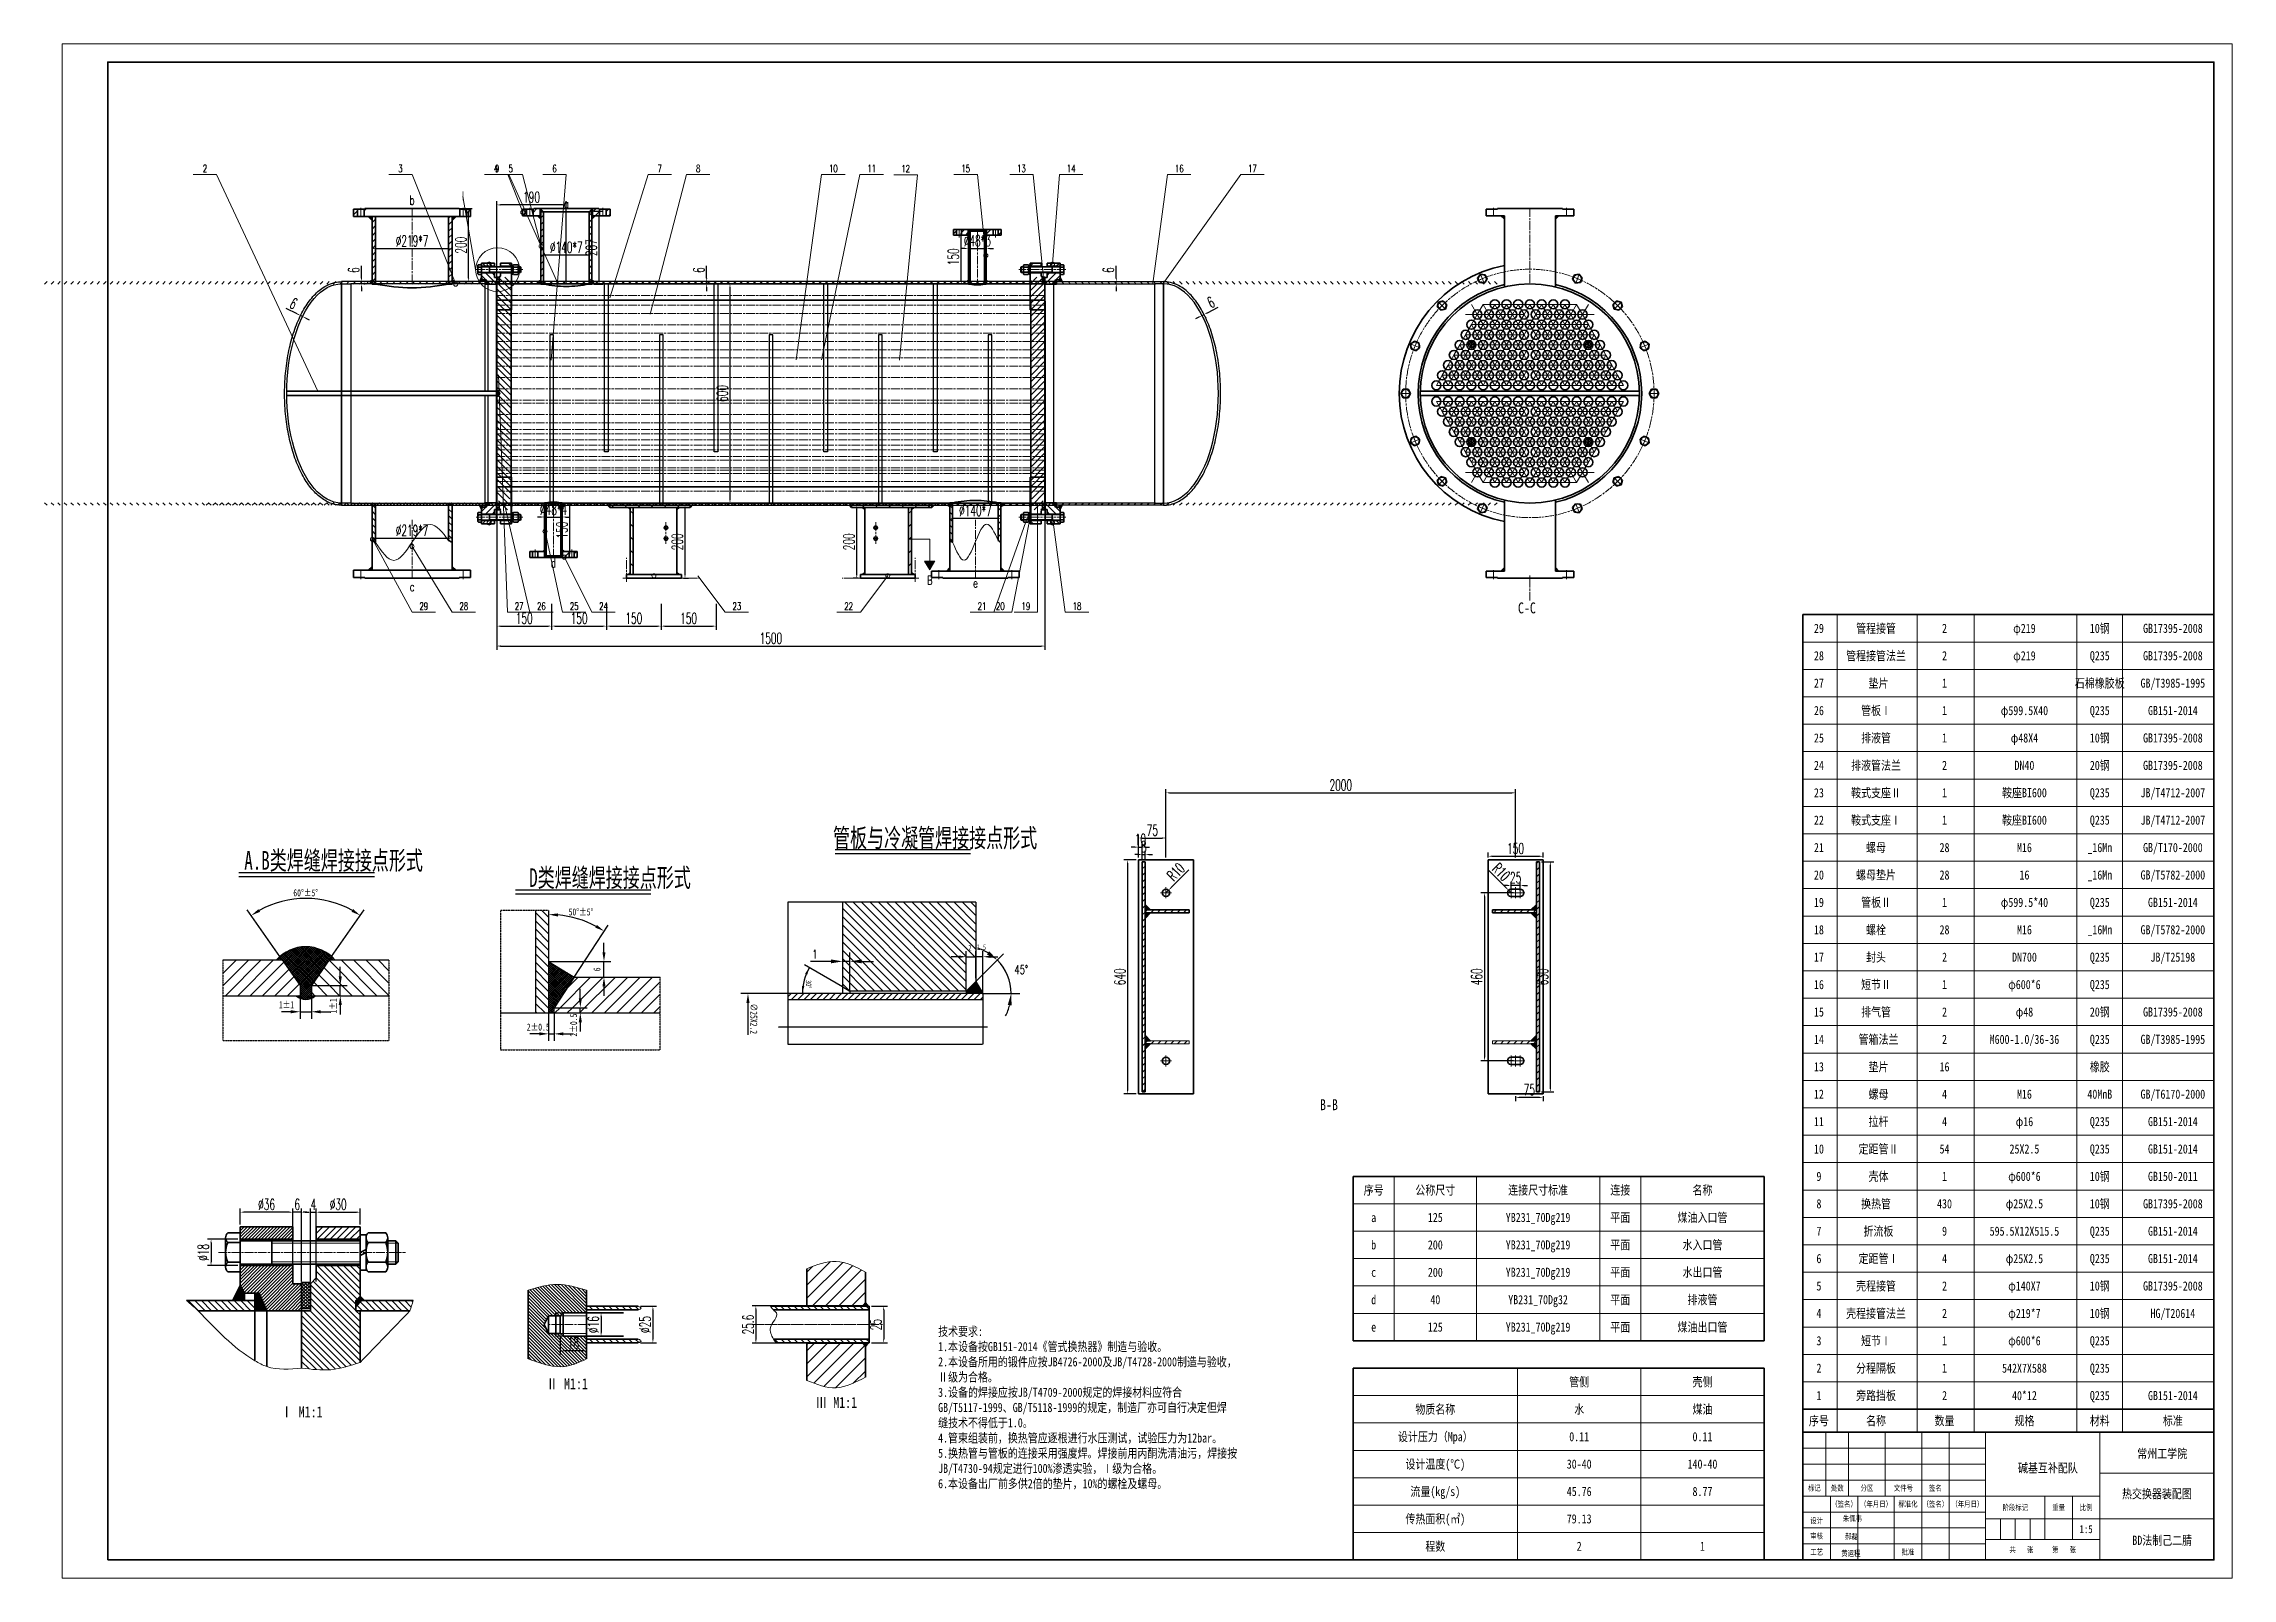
# Model space of a CAD drawing. Header units: millimetres. Extents: x 808 to 6798, y 610 to 4810.
import ezdxf
from ezdxf.enums import TextEntityAlignment as Align

# ---------------------------------------------------------------- set-up
doc = ezdxf.new("R2010")
doc.units = ezdxf.units.MM
for name, pattern in [('ACAD_ISO08W100', [36, 24, -3, 6, -3]), ('CENTER3', [0.375, 0.3125, -0.03125, 0, -0.03125]), ('DIVIDE2', [0.34375, 0.25, -0.03125, 0, -0.03125, 0, -0.03125]), ('DIVIDEX2', [1.375, 1, -0.125, 0, -0.125, 0, -0.125])]:
    doc.linetypes.add(name, pattern=pattern)
doc.layers.get('Defpoints').update_dxf_attribs({"lineweight": 35})
for name, color, linetype in [('A', 2, 'Continuous'), ('B', 7, 'Continuous'), ('C3', 1, 'CENTER3'), ('D', 4, 'DIVIDEX2'), ('D2', 4, 'DIVIDE2'), ('图层2', 1, 'Continuous'), ('图层4', 3, 'Continuous')]:
    doc.layers.add(name, color=color, linetype=linetype)
for name, color, linetype, lineweight in [('中心线', 7, 'ACAD_ISO08W100', 15), ('剖面线', 7, 'Continuous', 15), ('尺寸', 7, 'Continuous', 15), ('标注', 3, 'Continuous', 0), ('粗实线', 7, 'Continuous', 35), ('细实线', 1, 'Continuous', 9)]:
    doc.layers.add(name, color=color, linetype=linetype, lineweight=lineweight)
doc.styles.add('dm', font='romans.shx', dxfattribs={"width": 0.6})
doc.styles.get("Standard").update_dxf_attribs({"font": 'txt.shx', "width": 0.7, "bigfont": 'gbcbig.shx'})
doc.styles.add('宋体', font='simfang.ttf', dxfattribs={"width": 0.8})
doc.styles.add('标准', font='SimSun.ttf', dxfattribs={"width": 0.667})
doc.dimstyles.new('md', dxfattribs={"dimscale": 10, "dimtxt": 3, "dimasz": 1, "dimexe": 1, "dimexo": 0.625, "dimtad": 1, "dimdec": 0, "dimtxsty": 'dm', "dimcen": 2.5, "dimclrd": 256, "dimclre": 256, "dimclrt": 256, "dimazin": 0, "dimtfac": 1, "dimtdec": 0, "dimtix": 1, "dimtmove": 0, "dimatfit": 3, "dimldrblk": 'ARCHTICK', "dimfxl": 1, "dimarcsym": 0})
doc.dimstyles.new('STANDARD_WS$0', dxfattribs={"dimtxt": 2.5, "dimasz": 2.5, "dimexe": 1.25, "dimexo": 0.625, "dimtad": 1, "dimdec": 4, "dimdsep": 46, "dimtxsty": 'Standard', "dimcen": 2.5, "dimadec": 0, "dimazin": 0, "dimtfac": 1, "dimtdec": 4, "dimtmove": 0, "dimatfit": 0, "dimfxl": 1, "dimtolj": 1, "dimtzin": 0, "dimarcsym": 0})
doc.dimstyles.new('STANDARD_WS$2', dxfattribs={"dimtxt": 2.5, "dimasz": 2.5, "dimexe": 1.25, "dimexo": 0.625, "dimtad": 3, "dimtih": 1, "dimtoh": 1, "dimdec": 4, "dimdsep": 46, "dimtxsty": 'Standard', "dimcen": 2.5, "dimadec": 4, "dimazin": 0, "dimtfac": 1, "dimtdec": 4, "dimtmove": 0, "dimatfit": 3, "dimfxl": 1, "dimtolj": 1, "dimtzin": 0, "dimarcsym": 0})
pattern_1 = [(45, (380.916, 680.64), (-8.980256, 8.980256), [])]
pattern_2 = [(45, (1067.91, 680.64), (-8.980256, 8.980256), [])]
pattern_3 = [(45, (639.9706, 891.724), (-4.490128, 4.490128), [])]
pattern_4 = [(135, (639.97, 891.724), (-8.98026, -8.98026), [])]
pattern_5 = [(135, (1188.677, 854.063), (-8.98026, -8.98026), [])]
pattern_6 = [(45, (1188.677, 854.063), (-17.9605, 17.9605), [])]
pattern_7 = [(135, (-216.032, 854.063), (-8.980256, -8.980256), [])]
pattern_8 = [(45, (-5018.148, -1737.78), (-8.980256, 8.980256), [])]
pattern_9 = [(45, (-5333.946, -1737.78), (-8.980256, 8.980256), [])]
pattern_10 = [(315, (-5018.148, 9444.22), (-8.980256, -8.980256), [])]
pattern_11 = [(135, (10613.852, -1737.78), (8.980256, 8.980256), [])]
pattern_12 = [(225, (10613.852, 9444.22), (8.980256, -8.980256), [])]
pattern_13 = [(45, (981.852, -1737.78), (-17.96051, 17.96051), [])]
pattern_14 = [(45, (981.852, -1737.78), (-8.980256, 8.980256), [])]
pattern_15 = [(135, (-5018.148, -1635.78), (-8.980256, -8.980256), [])]
pattern_16 = [(45, (-4248.148, -1635.78), (-17.96051, 17.96051), [])]
pattern_17 = [(135, (981.852, -1635.78), (-8.980256, -8.980256), [])]
pattern_18 = [(135, (9843.852, -1635.78), (17.96051, 17.96051), [])]
pattern_19 = [(45, (981.852, -1635.78), (-8.980256, 8.980256), [])]

msp = doc.modelspace()

# ---------------------------------------------------------------- texts
at = {"layer": '图层4', "lineweight": 5, "width": 0.7}
for s, height, p in [('2', 20, (1248.85218, 4468.78953)), ('3', 20, (1783.85218, 4468.78953)), ('4', 20, (2045.85218, 4468.78953)), ('9', 20, (2048.56138, 4468.78953)), ('5', 20, (2085.85218, 4468.78953)), ('6', 20, (2205.85218, 4468.78953)), ('7', 20, (2493.85218, 4468.78953)), ('8', 20, (2598.85218, 4468.78953)), ('10', 20, (2968.85218, 4468.78953)), ('11', 20, (3073.85218, 4468.78953)), ('12', 20, (3166.85218, 4468.46166)), ('15', 20, (3331.05377, 4468.78953)), ('13', 20, (3483.85218, 4468.78953)), ('14', 20, (3619.85218, 4468.78953)), ('16', 20, (3915.85218, 4468.78953)), ('17', 20, (4115.85218, 4468.78953)), ('b', 25, (1815.85218, 4382.22015)), ('Ⅰ', 25, (1954.92718, 4392.22015)), ('a', 25, (2237.85218, 4372.22015)), ('d', 25, (2202.85218, 3389.22015)), ('c', 25, (1815.85218, 3324.22015)), ('B', 24, (3232.85218, 3341.97144)), ('e', 25, (3357.85218, 3334.22015)), ('29', 20, (1847.85218, 3270.78953)), ('28', 20, (1957.40218, 3270.78953)), ('27', 20, (2108.85218, 3270.78953)), ('26', 20, (2169.85218, 3270.78953)), ('25', 20, (2259.60218, 3270.78953)), ('24', 20, (2339.85218, 3270.78953)), ('23', 20, (2704.85218, 3270.78953)), ('22', 20, (3010.85218, 3270.78953)), ('21', 20, (3375.85218, 3270.78953)), ('20', 20, (3425.85218, 3270.78953)), ('19', 20, (3495.85218, 3270.78953)), ('18', 20, (3635.85218, 3270.78953))]:
    msp.add_text(s, height=height, dxfattribs=at).set_placement(p, align=Align.MIDDLE_CENTER)
at = {"layer": '图层4', "lineweight": 5, "style": '宋体', "width": 0.8}
for s, height, p in [('C-C ', 30, (4875.46319, 3266.22012)), ('29', 25, (5666.66545, 3210.32542)), ('管程接管', 25, (5822.91545, 3210.32542)), ('2', 25, (6010.41545, 3210.32542)), ('φ219', 25, (6229.16545, 3210.32542)), ('10钢', 25, (6435.41545, 3210.32542)), ('GB17395-2008', 25, (6635.41545, 3210.32542)), ('28', 25, (5666.66545, 3135.32542)), ('管程接管法兰', 25, (5822.91545, 3135.32542)), ('2', 25, (6010.41545, 3135.32542)), ('φ219', 25, (6229.16545, 3135.32542)), ('Q235', 25, (6435.41545, 3135.32542)), ('GB17395-2008', 25, (6635.41545, 3135.32542)), ('27', 25, (5666.66545, 3060.32542)), (' 垫片', 25, (5822.91545, 3060.32542)), ('1', 25, (6010.41545, 3060.32542)), ('石棉橡胶板', 25, (6435.41545, 3060.32542)), ('GB/T3985-1995', 25, (6635.41545, 3060.32542)), ('26', 25, (5666.66545, 2985.32542)), ('管板Ⅰ', 25, (5822.91545, 2985.32542)), ('1', 25, (6010.41545, 2985.32542)), ('φ599.5X40', 25, (6229.16545, 2985.32542)), ('Q235', 25, (6435.41545, 2985.32542)), ('GB151-2014', 25, (6635.41545, 2985.32542)), ('25', 25, (5666.66545, 2910.32542)), ('排液管', 25, (5822.91545, 2910.32542)), ('1', 25, (6010.41545, 2910.32542)), ('φ48X4', 25, (6229.16545, 2910.32542)), ('10钢', 25, (6435.41545, 2910.32542)), ('GB17395-2008', 25, (6635.41545, 2910.32542)), ('24', 25, (5666.66545, 2835.32542)), ('排液管法兰', 25, (5822.91545, 2835.32542)), ('2', 25, (6010.41545, 2835.32542)), ('DN40', 25, (6229.16545, 2835.32542)), ('20钢', 25, (6435.41545, 2835.32542)), ('GB17395-2008', 25, (6635.41545, 2835.32542)), ('23', 25, (5666.66545, 2760.32542)), ('鞍式支座Ⅱ', 25, (5822.91545, 2760.32542)), ('1', 25, (6010.41545, 2760.32542)), ('鞍座BI600', 25, (6229.16545, 2760.32542)), ('Q235', 25, (6435.41545, 2760.32542)), ('JB/T4712-2007', 25, (6635.41545, 2760.32542)), ('22', 25, (5666.66545, 2685.32542)), ('鞍式支座Ⅰ', 25, (5822.91545, 2685.32542)), ('1', 25, (6010.41545, 2685.32542)), ('鞍座BI600', 25, (6229.16545, 2685.32542)), ('Q235', 25, (6435.41545, 2685.32542)), ('JB/T4712-2007', 25, (6635.41545, 2685.32542)), ('21', 25, (5666.66545, 2610.32542)), ('螺母', 25, (5822.91545, 2610.32542)), ('28', 25, (6010.41545, 2610.32542)), ('M16', 25, (6229.16545, 2610.32542)), ('_16Mn', 25, (6435.41545, 2610.32542)), ('GB/T170-2000', 25, (6635.41545, 2610.32542)), ('20', 25, (5666.66545, 2535.32542)), ('螺母垫片', 25, (5822.91545, 2535.32542)), ('28', 25, (6010.41545, 2535.32542)), ('16', 25, (6229.16545, 2535.32542)), ('_16Mn', 25, (6435.41545, 2535.32542)), ('GB/T5782-2000', 25, (6635.41545, 2535.32542)), ('19', 25, (5666.66545, 2460.32542)), ('管板Ⅱ', 25, (5822.91545, 2460.32542)), ('1', 25, (6010.41545, 2460.32542)), ('φ599.5*40', 25, (6229.16545, 2460.32542)), ('Q235', 25, (6435.41545, 2460.32542)), ('GB151-2014', 25, (6635.41545, 2460.32542)), ('18', 25, (5666.66545, 2385.32542)), ('螺栓', 25, (5822.91545, 2385.32542)), ('28', 25, (6010.41545, 2385.32542)), ('M16', 25, (6229.16545, 2385.32542)), ('_16Mn', 25, (6435.41545, 2385.32542)), ('GB/T5782-2000', 25, (6635.41545, 2385.32542)), ('17', 25, (5666.66545, 2310.32542)), ('封头', 25, (5822.91545, 2310.32542)), ('2', 25, (6010.41545, 2310.32542)), ('DN700', 25, (6229.16545, 2310.32542)), ('Q235', 25, (6435.41545, 2310.32542)), ('JB/T25198', 25, (6635.41545, 2310.32542)), ('16', 25, (5666.66545, 2235.32542)), ('短节Ⅱ', 25, (5822.91545, 2235.32542)), ('1', 25, (6010.41545, 2235.32542)), ('φ600*6', 25, (6229.16545, 2235.32542)), ('Q235', 25, (6435.41545, 2235.32542)), ('15', 25, (5666.66545, 2160.32542)), ('排气管', 25, (5822.91545, 2160.32542)), ('2', 25, (6010.41545, 2160.32542)), ('φ48', 25, (6229.16545, 2160.32542)), ('20钢', 25, (6435.41545, 2160.32542)), ('GB17395-2008', 25, (6635.41545, 2160.32542)), ('14', 25, (5666.66545, 2085.32542)), (' 管箱法兰', 25, (5822.91545, 2085.32542)), ('2', 25, (6010.41545, 2085.32542)), ('M600-1.0/36-36', 25, (6229.16545, 2085.32542)), ('Q235', 25, (6435.41545, 2085.32542)), ('GB/T3985-1995', 25, (6635.41545, 2085.32542)), ('13', 25, (5666.66545, 2010.32542)), (' 垫片', 25, (5822.91545, 2010.32542)), ('16', 25, (6010.41545, 2010.32542)), ('橡胶', 25, (6435.41545, 2010.32542)), ('B-B ', 30, (4333.70652, 1906.44053)), ('12', 25, (5666.66545, 1935.32542)), (' 螺母', 25, (5822.91545, 1935.32542)), ('4', 25, (6010.41545, 1935.32542)), ('M16', 25, (6229.16545, 1935.32542)), ('40MnB', 25, (6435.41545, 1935.32542)), ('GB/T6170-2000', 25, (6635.41545, 1935.32542)), ('11', 25, (5666.66545, 1860.32542)), (' 拉杆', 25, (5822.91545, 1860.32542)), ('4', 25, (6010.41545, 1860.32542)), ('φ16', 25, (6229.16545, 1860.32542)), ('Q235', 25, (6435.41545, 1860.32542)), ('GB151-2014', 25, (6635.41545, 1860.32542)), ('10', 25, (5666.66545, 1785.32542)), (' 定距管Ⅱ', 25, (5822.91545, 1785.32542)), ('54', 25, (6010.41545, 1785.32542)), ('25X2.5', 25, (6229.16545, 1785.32542)), ('Q235', 25, (6435.41545, 1785.32542)), ('GB151-2014', 25, (6635.41545, 1785.32542)), ('序号', 25, (4447.88072, 1672.82542)), ('公称尺寸', 25, (4616.63072, 1672.82542)), ('连接尺寸标准', 25, (4897.88072, 1672.82542)), ('连接', 25, (5122.88072, 1672.82542)), ('名称', 25, (5347.88072, 1672.82542)), ('9', 25, (5666.66545, 1710.32542)), (' 壳体', 25, (5822.91545, 1710.32542)), ('1', 25, (6010.41545, 1710.32542)), ('φ600*6', 25, (6229.16545, 1710.32542)), ('10钢', 25, (6435.41545, 1710.32542)), ('GB150-2011', 25, (6635.41545, 1710.32542)), ('8', 25, (5666.66545, 1635.32542)), ('换热管', 25, (5822.91545, 1635.32542)), ('430', 25, (6010.41545, 1635.32542)), ('φ25X2.5', 25, (6229.16545, 1635.32542)), ('10钢', 25, (6435.41545, 1635.32542)), ('GB17395-2008', 25, (6635.41545, 1635.32542)), ('a', 25, (4447.88072, 1597.82542)), ('125', 25, (4616.63072, 1597.82542)), ('YB231_70Dg219', 25, (4897.88072, 1597.82542)), ('平面', 25, (5122.88072, 1597.82542)), ('煤油入口管', 25, (5347.88072, 1597.82542)), ('7', 25, (5666.66545, 1560.32542)), (' 折流板', 25, (5822.91545, 1560.32542)), ('9', 25, (6010.41545, 1560.32542)), ('595.5X12X515.5', 25, (6229.16545, 1560.32542)), ('Q235', 25, (6435.41545, 1560.32542)), ('GB151-2014', 25, (6635.41545, 1560.32542)), ('b', 25, (4447.88072, 1522.82542)), ('200', 25, (4616.63072, 1522.82542)), ('YB231_70Dg219', 25, (4897.88072, 1522.82542)), ('平面', 25, (5122.88072, 1522.82542)), ('水入口管', 25, (5347.88072, 1522.82542)), (' 定距管Ⅰ', 25, (5822.91545, 1485.32542)), ('φ25X2.5', 25, (6229.16545, 1485.32542)), ('Q235', 25, (6435.41545, 1485.32542)), ('GB151-2014', 25, (6635.41545, 1485.32542)), ('c', 25, (4447.88072, 1447.82542)), ('200', 25, (4616.63072, 1447.82542)), ('YB231_70Dg219', 25, (4897.88072, 1447.82542)), ('平面', 25, (5122.88072, 1447.82542)), ('水出口管', 25, (5347.88072, 1447.82542)), ('6', 25, (5666.66545, 1485.32542)), ('4', 25, (6010.41545, 1485.32542)), ('d', 25, (4447.88072, 1372.82542)), ('40', 25, (4616.63072, 1372.82542)), ('YB231_70Dg32', 25, (4897.88072, 1372.82542)), ('平面', 25, (5122.88072, 1372.82542)), ('排液管', 25, (5347.88072, 1372.82542)), ('5', 25, (5666.66545, 1410.32542)), ('壳程接管', 25, (5822.91545, 1410.32542)), ('2', 25, (6010.41545, 1410.32542)), ('φ140X7', 25, (6229.16545, 1410.32542)), ('10钢', 25, (6435.41545, 1410.32542)), ('GB17395-2008', 25, (6635.41545, 1410.32542)), ('4', 25, (5666.66545, 1335.32542)), ('壳程接管法兰', 25, (5822.91545, 1335.32542)), ('2', 25, (6010.41545, 1335.32542)), ('φ219*7', 25, (6229.16545, 1335.32542)), ('10钢', 25, (6435.41545, 1335.32542)), ('HG/T20614', 25, (6635.41545, 1335.32542)), ('e', 25, (4447.88072, 1297.82542)), ('125', 25, (4616.63072, 1297.82542)), ('YB231_70Dg219', 25, (4897.88072, 1297.82542)), ('平面', 25, (5122.88072, 1297.82542)), ('煤油出口管', 25, (5347.88072, 1297.82542)), ('3', 25, (5666.66545, 1260.32542)), ('短节Ⅰ', 25, (5822.91545, 1260.32542)), ('1', 25, (6010.41545, 1260.32542)), ('φ600*6', 25, (6229.16545, 1260.32542)), ('Q235', 25, (6435.41545, 1260.32542)), ('分程隔板', 25, (5822.91545, 1185.32542)), ('Q235', 25, (6435.41545, 1185.32542)), ('Ⅱ M1:1', 30, (2239.83449, 1142.77857)), ('管侧', 25, (5010.38072, 1147.82542)), ('壳侧', 25, (5347.88072, 1147.82542)), ('2', 25, (5666.66545, 1185.32542)), ('1', 25, (6010.41545, 1185.32542)), ('542X7X588', 25, (6229.16545, 1185.32542)), ('Ⅰ M1:1', 30, (1513.57056, 1065.68943)), ('Ⅲ M1:1', 30, (2976.67681, 1091.57857)), ('物质名称', 25, (4616.63072, 1072.82542)), ('水', 25, (5010.38072, 1072.82542)), ('煤油', 25, (5347.88072, 1072.82542)), ('1', 25, (5666.66545, 1110.32542)), ('旁路挡板', 25, (5822.91545, 1110.32542)), ('2', 25, (6010.41545, 1110.32542)), ('40*12', 25, (6229.16545, 1110.32542)), ('Q235', 25, (6435.41545, 1110.32542)), ('GB151-2014', 25, (6635.41545, 1110.32542)), ('序号', 25, (5666.66545, 1041.57542)), ('名称', 25, (5822.91545, 1041.57542)), ('数量', 25, (6010.41545, 1041.57542)), ('规格', 25, (6229.16545, 1041.57542)), ('材料', 25, (6435.41545, 1041.57542)), ('标准', 25, (6635.41545, 1041.57542)), ('设计压力（Mpa）', 25, (4616.63072, 997.82542)), ('0.11', 25, (5010.38072, 997.82542)), ('0.11', 25, (5347.88072, 997.82542)), ('常州工学院', 25, (6606.29068, 951.49115)), ('设计温度(℃)', 25, (4616.63072, 922.82542)), ('30-40', 25, (5010.38072, 922.82542)), ('140-40', 25, (5347.88072, 922.82542)), ('碱基互补配队', 25, (6293.33115, 912.19436)), ('流量(kg/s)', 25, (4616.63072, 847.82542)), ('45.76', 25, (5010.38072, 847.82542)), ('8.77', 25, (5347.88072, 847.82542)), ('标记', 15.625, (5654.16545, 857.20042)), ('处数', 15.625, (5716.66545, 857.20042)), ('分区', 15.625, (5797.91545, 857.20042)), ('文件号', 15.625, (5897.91545, 857.20042)), ('签名', 15.625, (5985.41545, 857.20042)), ('热交换器装配图', 25, (6591.66545, 841.57542)), ('传热面积(㎡)', 25, (4616.63072, 772.82542)), ('79.13', 25, (5010.38072, 772.82542)), ('（签名）', 15.625, (5735.41545, 813.45042)), ('朱佩韦', 15.625, (5758.33311, 773.73926)), ('（年月日）', 15.625, (5822.91545, 813.45042)), ('标准化', 15.625, (5910.41545, 813.45042)), ('（签名）', 15.625, (5985.41545, 813.45042)), ('（年月日）', 15.625, (6072.91545, 813.45042)), ('阶段标记', 15.625, (6204.16545, 804.07542)), ('重量', 15.625, (6322.91545, 804.07542)), ('比例', 15.625, (6397.91545, 804.07542)), ('设计', 15.625, (5660.41545, 767.81838)), ('审核', 15.625, (5660.41545, 725.95042)), ('郝磊', 15.625, (5755.4039, 724.9435)), ('1:5', 21.875, (6397.91545, 744.70042)), ('BD法制己二腈', 25, (6606.29068, 714.13852)), ('程数', 25, (4616.63072, 697.82542)), ('2', 25, (5010.38072, 697.82542)), ('1', 25, (5347.88072, 697.82542)), ('工艺', 15.625, (5660.41545, 682.20042)), ('黄运程', 15.625, (5753.93929, 678.58753)), ('批准', 15.625, (5910.41545, 682.20042)), ('共   张     第   张', 15.625, (6279.16545, 688.45042))]:
    msp.add_text(s, height=height, dxfattribs=at).set_placement(p, align=Align.MIDDLE_CENTER)
at = {"layer": '图层4', "lineweight": 5, "style": '标准', "width": 0.667}
for s, p in [('管板与冷凝管焊接接点形式', (2967.93261, 2611.07849)), ('A.B类焊缝焊接接点形式', (1356.53423, 2549.56916)), (' D类焊缝焊接接点形式', (2113.18423, 2502.43541))]:
    msp.add_text(s, height=51.2, dxfattribs=at).set_placement(p)
at = {"layer": '图层4', "color": 7, "lineweight": 5, "style": '标准', "width": 0.667}
for s, p in [('60%%D%%P5%%D', (1524.66429, 2486.39835)), ('50%%D%%P5%%D', (2278.20897, 2434.04011)), ('1%%P1', (1472.048, 2180.01753))]:
    msp.add_text(s, height=19.2, dxfattribs=at).set_placement(p, align=Align.MIDDLE_CENTER)
for s, p in [('6', (2321.84285, 2276.967)), ('1%%P1', (1600.13694, 2176.71924))]:
    msp.add_text(s, height=19.2, rotation=90, dxfattribs=at).set_placement(p, align=Align.MIDDLE_CENTER)
msp.add_text('2%%P0.5', height=19.2, dxfattribs=at).set_placement((2161.1173, 2119.56536), align=Align.MIDDLE)
msp.add_text('2%%P0.5', height=19.2, rotation=90, dxfattribs=at).set_placement((2257.12147, 2124.37235), align=Align.MIDDLE)
at = {"layer": '图层4', "color": 0, "linetype": 'ByBlock', "lineweight": 5, "char_height": 15.36, "attachment_point": 5, "style": '标准'}
for s, insert in [('\\A1;2', (3342.80553, 2336.23279)), ('1.5', (3374.23946, 2337.54344))]:
    msp.add_mtext(s, dxfattribs=dict(at, insert=insert))
at = {"layer": '图层4', "color": 0, "linetype": 'ByBlock', "lineweight": 5, "attachment_point": 5, "rotation": 270, "style": '标准'}
for s, insert, char_height in [('\\A1;30°', (2901.30076, 2236.02693), 15.36), ('∅25X2.2', (2751.28246, 2141.37382), 19.2)]:
    msp.add_mtext(s, dxfattribs=dict(at, insert=insert, char_height=char_height))
at = {"layer": '图层4', "lineweight": 5, "insert": (3255.65747, 1298.53968), "char_height": 25, "width": 1360, "attachment_point": 1, "style": '宋体'}
msp.add_mtext('技术要求:^J1.本设备按GB151-2014《管式换热器》制造与验收。^J2.本设备所用的锻件应按JB4726-2000及JB/T4728-2000制造与验收，^JⅡ级为合格。^J3.设备的焊接应按JB/T4709-2000规定的焊接材料应符合^JGB/T5117-1999、GB/T5118-1999的规定，制造厂亦可自行决定但焊^J缝技术不得低于1.0。^J4.管束组装前，换热管应逐根进行水压测试，试验压力为12bar。^J5.换热管与管板的连接采用强度焊。焊接前用丙酮洗清油污，焊接按^JJB/T4730-94规定进行100%渗透实验，Ⅰ级为合格。^J6.本设备出厂前多供2倍的垫片，10%的螺栓及螺母。', dxfattribs=at)

# ---------------------------------------------------------------- blocks, each defined once
blk = doc.blocks.new('*D8')
at = {"layer": 'Defpoints', "color": 0, "transparency": 16777216}
for p in [(4823.9, 2506.4), (4823.9, 2486.4), (4848.9, 2486.4)]:
    blk.add_point(p, dxfattribs=at)
at = {"layer": '标注', "lineweight": -2, "transparency": 16777216}
for p, q in [((4823.9, 2492.7), (4823.9, 2516.4)), ((4848.9, 2492.7), (4848.9, 2516.4)), ((4813.9, 2506.4), (4803.9, 2506.4)), ((4848.9, 2506.4), (4823.9, 2506.4)), ((4858.9, 2506.4), (4868.9, 2506.4))]:
    blk.add_line(p, q, dxfattribs=at)
at = {"layer": '标注', "transparency": 16777216}
for points in [[(4813.9, 2508.1), (4813.9, 2504.8), (4823.9, 2506.4)], [(4858.9, 2508.1), (4858.9, 2504.8), (4848.9, 2506.4)]]:
    blk.add_solid(points, dxfattribs=at)
at = {"layer": '标注', "transparency": 16777216, "insert": (4836.4, 2527.7), "char_height": 30, "attachment_point": 5, "style": 'dm'}
blk.add_mtext('25', dxfattribs=at)
blk = doc.blocks.new('_ArchTick')
at = {"color": 0, "linetype": 'ByBlock', "const_width": 0.15}
blk.add_lwpolyline([(-0.5, -0.5), (0.5, 0.5)], dxfattribs=at)
blk = doc.blocks.new('*D9')
at = {"layer": 'Defpoints', "color": 0, "transparency": 16777216}
for p in [(3804.4, 2576.4), (3774.4, 1936.4), (3804.4, 1936.4)]:
    blk.add_point(p, dxfattribs=at)
at = {"layer": '标注', "lineweight": -2, "transparency": 16777216}
for p, q in [((3798.2, 2576.4), (3764.4, 2576.4)), ((3774.4, 2566.4), (3774.4, 1946.4)), ((3798.2, 1936.4), (3764.4, 1936.4))]:
    blk.add_line(p, q, dxfattribs=at)
at = {"layer": '标注', "transparency": 16777216}
for points in [[(3772.8, 2566.4), (3776.1, 2566.4), (3774.4, 2576.4)], [(3772.8, 1946.4), (3776.1, 1946.4), (3774.4, 1936.4)]]:
    blk.add_solid(points, dxfattribs=at)
at = {"layer": '标注', "transparency": 16777216, "insert": (3753.2, 2256.4), "char_height": 30, "attachment_point": 5, "rotation": 90, "style": 'dm'}
blk.add_mtext('640', dxfattribs=at)
blk = doc.blocks.new('*D10')
at = {"layer": 'Defpoints', "color": 0, "transparency": 16777216}
for p in [(4836.4, 2486.4), (4751.4, 2026.4), (4836.4, 2026.4)]:
    blk.add_point(p, dxfattribs=at)
at = {"layer": '标注', "lineweight": -2, "transparency": 16777216}
for p, q in [((4830.2, 2486.4), (4741.4, 2486.4)), ((4751.4, 2476.4), (4751.4, 2036.4)), ((4830.2, 2026.4), (4741.4, 2026.4))]:
    blk.add_line(p, q, dxfattribs=at)
at = {"layer": '标注', "transparency": 16777216}
for points in [[(4749.8, 2476.4), (4753.1, 2476.4), (4751.4, 2486.4)], [(4749.8, 2036.4), (4753.1, 2036.4), (4751.4, 2026.4)]]:
    blk.add_solid(points, dxfattribs=at)
at = {"layer": '标注', "transparency": 16777216, "insert": (4730.2, 2256.4), "char_height": 30, "attachment_point": 5, "rotation": 90, "style": 'dm'}
blk.add_mtext('460', dxfattribs=at)
blk = doc.blocks.new('*D11')
at = {"layer": 'Defpoints', "color": 0, "transparency": 16777216}
for p in [(4901.4, 2571.4), (4901.4, 1941.4), (4931.4, 1941.4)]:
    blk.add_point(p, dxfattribs=at)
at = {"layer": '标注', "lineweight": -2, "transparency": 16777216}
for p, q in [((4907.7, 2571.4), (4941.4, 2571.4)), ((4931.4, 2561.4), (4931.4, 1951.4)), ((4907.7, 1941.4), (4941.4, 1941.4))]:
    blk.add_line(p, q, dxfattribs=at)
at = {"layer": '标注', "transparency": 16777216}
for points in [[(4929.8, 2561.4), (4933.1, 2561.4), (4931.4, 2571.4)], [(4929.8, 1951.4), (4933.1, 1951.4), (4931.4, 1941.4)]]:
    blk.add_solid(points, dxfattribs=at)
at = {"layer": '标注', "transparency": 16777216, "insert": (4910.2, 2256.4), "char_height": 30, "attachment_point": 5, "rotation": 90, "style": 'dm'}
blk.add_mtext('630', dxfattribs=at)
blk = doc.blocks.new('*D12')
at = {"layer": 'Defpoints', "color": 0, "transparency": 16777216}
for p in [(3804.4, 2576.4), (3814.4, 2611.4), (3814.4, 2576.4)]:
    blk.add_point(p, dxfattribs=at)
at = {"layer": '标注', "lineweight": -2, "transparency": 16777216}
for p, q in [((3794.4, 2611.4), (3784.4, 2611.4)), ((3804.4, 2582.7), (3804.4, 2621.4)), ((3804.4, 2611.4), (3814.4, 2611.4)), ((3814.4, 2582.7), (3814.4, 2621.4)), ((3824.4, 2611.4), (3834.4, 2611.4))]:
    blk.add_line(p, q, dxfattribs=at)
at = {"layer": '标注', "transparency": 16777216}
for points in [[(3794.4, 2613.1), (3794.4, 2609.8), (3804.4, 2611.4)], [(3824.4, 2613.1), (3824.4, 2609.8), (3814.4, 2611.4)]]:
    blk.add_solid(points, dxfattribs=at)
at = {"layer": '标注', "transparency": 16777216, "insert": (3809.4, 2632.7), "char_height": 30, "attachment_point": 5, "style": 'dm'}
blk.add_mtext('10', dxfattribs=at)
blk = doc.blocks.new('*D13')
at = {"layer": 'Defpoints', "color": 0, "transparency": 16777216}
for p in [(3822.4, 2591.4), (3814.4, 2571.4), (3822.4, 2571.4)]:
    blk.add_point(p, dxfattribs=at)
at = {"layer": '标注', "lineweight": -2, "transparency": 16777216}
for p, q in [((3804.4, 2591.4), (3794.4, 2591.4)), ((3814.4, 2577.7), (3814.4, 2601.4)), ((3814.4, 2591.4), (3822.4, 2591.4)), ((3822.4, 2577.7), (3822.4, 2601.4)), ((3832.4, 2591.4), (3842.4, 2591.4))]:
    blk.add_line(p, q, dxfattribs=at)
at = {"layer": '标注', "transparency": 16777216}
for points in [[(3804.4, 2593.1), (3804.4, 2589.8), (3814.4, 2591.4)], [(3832.4, 2593.1), (3832.4, 2589.8), (3822.4, 2591.4)]]:
    blk.add_solid(points, dxfattribs=at)
at = {"layer": '标注', "transparency": 16777216, "insert": (3818.4, 2612.7), "char_height": 30, "attachment_point": 5, "style": 'dm'}
blk.add_mtext('8', dxfattribs=at)
blk = doc.blocks.new('*D14')
at = {"layer": 'Defpoints', "color": 0, "transparency": 16777216}
for p in [(4761.4, 2576.4), (4911.4, 2586.4), (4911.4, 2576.4)]:
    blk.add_point(p, dxfattribs=at)
at = {"layer": '标注', "lineweight": -2, "transparency": 16777216}
for p, q in [((4761.4, 2582.7), (4761.4, 2596.4)), ((4771.4, 2586.4), (4901.4, 2586.4)), ((4911.4, 2582.7), (4911.4, 2596.4))]:
    blk.add_line(p, q, dxfattribs=at)
at = {"layer": '标注', "transparency": 16777216}
for points in [[(4771.4, 2588.1), (4771.4, 2584.8), (4761.4, 2586.4)], [(4901.4, 2588.1), (4901.4, 2584.8), (4911.4, 2586.4)]]:
    blk.add_solid(points, dxfattribs=at)
at = {"layer": '标注', "transparency": 16777216, "insert": (4836.4, 2607.7), "char_height": 30, "attachment_point": 5, "style": 'dm'}
blk.add_mtext('150', dxfattribs=at)
blk = doc.blocks.new('*D15')
at = {"layer": 'Defpoints', "color": 0, "transparency": 16777216}
for p in [(3879.4, 2636.4), (3804.4, 2576.4), (3879.4, 2576.4)]:
    blk.add_point(p, dxfattribs=at)
at = {"layer": '标注', "lineweight": -2, "transparency": 16777216}
for p, q in [((3804.4, 2582.7), (3804.4, 2646.4)), ((3814.4, 2636.4), (3869.4, 2636.4)), ((3879.4, 2582.7), (3879.4, 2646.4))]:
    blk.add_line(p, q, dxfattribs=at)
at = {"layer": '标注', "transparency": 16777216}
for points in [[(3814.4, 2638.1), (3814.4, 2634.8), (3804.4, 2636.4)], [(3869.4, 2638.1), (3869.4, 2634.8), (3879.4, 2636.4)]]:
    blk.add_solid(points, dxfattribs=at)
at = {"layer": '标注', "transparency": 16777216, "insert": (3841.9, 2657.7), "char_height": 30, "attachment_point": 5, "style": 'dm'}
blk.add_mtext('75', dxfattribs=at)
blk = doc.blocks.new('*D16')
at = {"layer": 'Defpoints', "color": 0, "transparency": 16777216}
for p in [(4836.4, 1936.4), (4836.4, 1926.4), (4911.4, 1936.4)]:
    blk.add_point(p, dxfattribs=at)
at = {"layer": '标注', "lineweight": -2, "transparency": 16777216}
for p, q in [((4836.4, 1930.2), (4836.4, 1916.4)), ((4901.4, 1926.4), (4846.4, 1926.4)), ((4911.4, 1930.2), (4911.4, 1916.4))]:
    blk.add_line(p, q, dxfattribs=at)
at = {"layer": '标注', "transparency": 16777216}
for points in [[(4846.4, 1928.1), (4846.4, 1924.8), (4836.4, 1926.4)], [(4901.4, 1928.1), (4901.4, 1924.8), (4911.4, 1926.4)]]:
    blk.add_solid(points, dxfattribs=at)
at = {"layer": '标注', "transparency": 16777216, "insert": (4873.9, 1947.7), "char_height": 30, "attachment_point": 5, "style": 'dm'}
blk.add_mtext('75', dxfattribs=at)
blk = doc.blocks.new('*D17')
at = {"layer": 'Defpoints', "color": 0, "transparency": 16777216}
for p in [(3879.4, 2486.4), (3886.5, 2493.5)]:
    blk.add_point(p, dxfattribs=at)
at = {"layer": '标注', "lineweight": -2, "transparency": 16777216}
for p, q in [((3942.2, 2549.2), (3893.6, 2500.6)), ((3879.4, 2486.4), (3886.5, 2493.5))]:
    blk.add_line(p, q, dxfattribs=at)
at = {"layer": '标注', "transparency": 16777216}
blk.add_solid([(3892.4, 2501.8), (3894.8, 2499.4), (3886.5, 2493.5)], dxfattribs=at)
at = {"layer": '标注', "transparency": 16777216, "insert": (3906.4, 2543.5), "char_height": 30, "attachment_point": 5, "rotation": 45, "style": 'dm'}
blk.add_mtext('R10', dxfattribs=at)
blk = doc.blocks.new('*D18')
at = {"layer": 'Defpoints', "color": 0, "transparency": 16777216}
for p in [(4816.9, 2493.5), (4823.9, 2486.4)]:
    blk.add_point(p, dxfattribs=at)
at = {"layer": '标注', "lineweight": -2, "transparency": 16777216}
for p, q in [((4761.1, 2549.2), (4809.8, 2500.6)), ((4823.9, 2486.4), (4816.9, 2493.5))]:
    blk.add_line(p, q, dxfattribs=at)
at = {"layer": '标注', "transparency": 16777216}
blk.add_solid([(4811, 2501.8), (4808.6, 2499.4), (4816.9, 2493.5)], dxfattribs=at)
at = {"layer": '标注', "transparency": 16777216, "insert": (4797, 2543.5), "char_height": 30, "attachment_point": 5, "rotation": 315, "style": 'dm'}
blk.add_mtext('R10', dxfattribs=at)
blk = doc.blocks.new('*D19')
at = {"layer": 'Defpoints', "color": 0, "transparency": 16777216}
for p in [(1345.6, 1612.2), (1345.6, 1572.2), (1489.6, 1572.2)]:
    blk.add_point(p, dxfattribs=at)
at = {"layer": '标注', "lineweight": -2, "transparency": 16777216}
for p, q in [((1345.6, 1578.5), (1345.6, 1622.2)), ((1489.6, 1578.5), (1489.6, 1622.2)), ((1479.6, 1612.2), (1355.6, 1612.2))]:
    blk.add_line(p, q, dxfattribs=at)
at = {"layer": '标注', "transparency": 16777216}
for points in [[(1355.6, 1613.9), (1355.6, 1610.6), (1345.6, 1612.2)], [(1479.6, 1613.9), (1479.6, 1610.6), (1489.6, 1612.2)]]:
    blk.add_solid(points, dxfattribs=at)
at = {"layer": '标注', "transparency": 16777216, "insert": (1417.6, 1633.5), "char_height": 30, "attachment_point": 5, "style": 'dm'}
blk.add_mtext('%%c36', dxfattribs=at)
blk = doc.blocks.new('*D20')
at = {"layer": 'Defpoints', "color": 0, "transparency": 16777216}
for p in [(1489.6, 1612.2), (1489.6, 1416.2), (1513.6, 1416.2)]:
    blk.add_point(p, dxfattribs=at)
at = {"layer": '标注', "lineweight": -2, "transparency": 16777216}
for p, q in [((1489.6, 1422.5), (1489.6, 1622.2)), ((1513.6, 1422.5), (1513.6, 1622.2)), ((1479.6, 1612.2), (1469.6, 1612.2)), ((1513.6, 1612.2), (1489.6, 1612.2)), ((1523.6, 1612.2), (1533.6, 1612.2))]:
    blk.add_line(p, q, dxfattribs=at)
at = {"layer": '标注', "transparency": 16777216}
for points in [[(1479.6, 1613.9), (1479.6, 1610.6), (1489.6, 1612.2)], [(1523.6, 1613.9), (1523.6, 1610.6), (1513.6, 1612.2)]]:
    blk.add_solid(points, dxfattribs=at)
at = {"layer": '标注', "transparency": 16777216, "insert": (1501.6, 1633.5), "char_height": 30, "attachment_point": 5, "style": 'dm'}
blk.add_mtext('6', dxfattribs=at)
blk = doc.blocks.new('*D21')
at = {"layer": 'Defpoints', "color": 0, "transparency": 16777216}
for p in [(1553.6, 1612.2), (1537.6, 1416.2), (1553.6, 1416.2)]:
    blk.add_point(p, dxfattribs=at)
at = {"layer": '标注', "lineweight": -2, "transparency": 16777216}
for p, q in [((1537.6, 1422.5), (1537.6, 1622.2)), ((1553.6, 1422.5), (1553.6, 1622.2)), ((1527.6, 1612.2), (1517.6, 1612.2)), ((1537.6, 1612.2), (1553.6, 1612.2)), ((1563.6, 1612.2), (1573.6, 1612.2))]:
    blk.add_line(p, q, dxfattribs=at)
at = {"layer": '标注', "transparency": 16777216}
for points in [[(1527.6, 1613.9), (1527.6, 1610.6), (1537.6, 1612.2)], [(1563.6, 1613.9), (1563.6, 1610.6), (1553.6, 1612.2)]]:
    blk.add_solid(points, dxfattribs=at)
at = {"layer": '标注', "transparency": 16777216, "insert": (1545.6, 1633.5), "char_height": 30, "attachment_point": 5, "style": 'dm'}
blk.add_mtext('4', dxfattribs=at)
blk = doc.blocks.new('*D22')
at = {"layer": 'Defpoints', "color": 0, "transparency": 16777216}
for p in [(1553.6, 1572.2), (1673.6, 1612.2), (1673.6, 1572.2)]:
    blk.add_point(p, dxfattribs=at)
at = {"layer": '标注', "lineweight": -2, "transparency": 16777216}
for p, q in [((1553.6, 1578.5), (1553.6, 1622.2)), ((1673.6, 1578.5), (1673.6, 1622.2)), ((1563.6, 1612.2), (1663.6, 1612.2))]:
    blk.add_line(p, q, dxfattribs=at)
at = {"layer": '标注', "transparency": 16777216}
for points in [[(1563.6, 1613.9), (1563.6, 1610.6), (1553.6, 1612.2)], [(1663.6, 1613.9), (1663.6, 1610.6), (1673.6, 1612.2)]]:
    blk.add_solid(points, dxfattribs=at)
at = {"layer": '标注', "transparency": 16777216, "insert": (1613.6, 1633.5), "char_height": 30, "attachment_point": 5, "style": 'dm'}
blk.add_mtext('%%c30', dxfattribs=at)
blk = doc.blocks.new('*D23')
at = {"layer": 'Defpoints', "color": 0, "transparency": 16777216}
for p in [(1345.6, 1538.2), (1265.6, 1466.2), (1345.6, 1466.2)]:
    blk.add_point(p, dxfattribs=at)
at = {"layer": '标注', "lineweight": -2, "transparency": 16777216}
for p, q in [((1339.3, 1538.2), (1255.6, 1538.2)), ((1265.6, 1528.2), (1265.6, 1476.2)), ((1339.3, 1466.2), (1255.6, 1466.2))]:
    blk.add_line(p, q, dxfattribs=at)
at = {"layer": '标注', "transparency": 16777216}
for points in [[(1263.9, 1528.2), (1267.2, 1528.2), (1265.6, 1538.2)], [(1263.9, 1476.2), (1267.2, 1476.2), (1265.6, 1466.2)]]:
    blk.add_solid(points, dxfattribs=at)
at = {"layer": '标注', "transparency": 16777216, "insert": (1244.3, 1502.2), "char_height": 30, "attachment_point": 5, "rotation": 90, "style": 'dm'}
blk.add_mtext('%%c18', dxfattribs=at)
blk = doc.blocks.new('*D24')
at = {"layer": 'Defpoints', "color": 0, "transparency": 16777216}
for p in [(3066.7, 1354.6), (3066.7, 1254.6), (3106.7, 1254.6)]:
    blk.add_point(p, dxfattribs=at)
at = {"layer": '标注', "lineweight": -2, "transparency": 16777216}
for p, q in [((3072.9, 1354.6), (3116.7, 1354.6)), ((3106.7, 1344.6), (3106.7, 1264.6)), ((3072.9, 1254.6), (3116.7, 1254.6))]:
    blk.add_line(p, q, dxfattribs=at)
at = {"layer": '标注', "transparency": 16777216}
for points in [[(3105, 1344.6), (3108.3, 1344.6), (3106.7, 1354.6)], [(3105, 1264.6), (3108.3, 1264.6), (3106.7, 1254.6)]]:
    blk.add_solid(points, dxfattribs=at)
at = {"layer": '标注', "transparency": 16777216, "insert": (3085.4, 1304.6), "char_height": 30, "attachment_point": 5, "rotation": 90, "style": 'dm'}
blk.add_mtext('25', dxfattribs=at)
blk = doc.blocks.new('*D25')
at = {"layer": 'Defpoints', "color": 0, "transparency": 16777216}
for p in [(2906.7, 1355.8), (2756.9, 1253.4), (2906.7, 1253.4)]:
    blk.add_point(p, dxfattribs=at)
at = {"layer": '标注', "lineweight": -2, "transparency": 16777216}
for p, q in [((2900.4, 1355.8), (2746.9, 1355.8)), ((2756.9, 1345.8), (2756.9, 1263.4)), ((2900.4, 1253.4), (2746.9, 1253.4))]:
    blk.add_line(p, q, dxfattribs=at)
at = {"layer": '标注', "transparency": 16777216}
for points in [[(2755.2, 1345.8), (2758.6, 1345.8), (2756.9, 1355.8)], [(2755.2, 1263.4), (2758.6, 1263.4), (2756.9, 1253.4)]]:
    blk.add_solid(points, dxfattribs=at)
at = {"layer": '标注', "transparency": 16777216, "insert": (2735.6, 1304.6), "char_height": 30, "attachment_point": 5, "rotation": 90, "style": 'dm'}
blk.add_mtext('25.6', dxfattribs=at)
blk = doc.blocks.new('*D26')
at = {"layer": 'Defpoints', "color": 0, "transparency": 16777216}
for p in [(2435, 1354.6), (2435, 1254.6), (2475, 1254.6)]:
    blk.add_point(p, dxfattribs=at)
at = {"layer": '标注', "lineweight": -2, "transparency": 16777216}
for p, q in [((2441.2, 1354.6), (2485, 1354.6)), ((2475, 1344.6), (2475, 1264.6)), ((2441.2, 1254.6), (2485, 1254.6))]:
    blk.add_line(p, q, dxfattribs=at)
at = {"layer": '标注', "transparency": 16777216}
for points in [[(2473.3, 1344.6), (2476.6, 1344.6), (2475, 1354.6)], [(2473.3, 1264.6), (2476.6, 1264.6), (2475, 1254.6)]]:
    blk.add_solid(points, dxfattribs=at)
at = {"layer": '标注', "transparency": 16777216, "insert": (2453.7, 1304.6), "char_height": 30, "attachment_point": 5, "rotation": 90, "style": 'dm'}
blk.add_mtext('%%c25', dxfattribs=at)
blk = doc.blocks.new('*D27')
at = {"layer": 'Defpoints', "color": 0, "transparency": 16777216}
for p in [(2221.2, 1280.6), (2293.2, 1280.6), (2221.2, 1232.6)]:
    blk.add_point(p, dxfattribs=at)
at = {"layer": '标注', "lineweight": -2, "transparency": 16777216}
for p, q in [((2221.2, 1274.3), (2221.2, 1222.6)), ((2293.2, 1274.3), (2293.2, 1222.6)), ((2283.2, 1232.6), (2231.2, 1232.6))]:
    blk.add_line(p, q, dxfattribs=at)
at = {"layer": '标注', "transparency": 16777216}
for points in [[(2231.2, 1234.2), (2231.2, 1230.9), (2221.2, 1232.6)], [(2283.2, 1234.2), (2283.2, 1230.9), (2293.2, 1232.6)]]:
    blk.add_solid(points, dxfattribs=at)
at = {"layer": '标注', "transparency": 16777216, "insert": (2257.2, 1253.8), "char_height": 30, "attachment_point": 5, "style": 'dm'}
blk.add_mtext('18', dxfattribs=at)
blk = doc.blocks.new('*D28')
at = {"layer": 'Defpoints', "color": 0, "transparency": 16777216}
for p in [(2293.2, 1336.6), (2293.2, 1272.6), (2333.2, 1272.6)]:
    blk.add_point(p, dxfattribs=at)
at = {"layer": '标注', "lineweight": -2, "transparency": 16777216}
for p, q in [((2299.4, 1336.6), (2343.2, 1336.6)), ((2333.2, 1326.6), (2333.2, 1282.6)), ((2299.4, 1272.6), (2343.2, 1272.6))]:
    blk.add_line(p, q, dxfattribs=at)
at = {"layer": '标注', "transparency": 16777216}
for points in [[(2331.5, 1326.6), (2334.8, 1326.6), (2333.2, 1336.6)], [(2331.5, 1282.6), (2334.8, 1282.6), (2333.2, 1272.6)]]:
    blk.add_solid(points, dxfattribs=at)
at = {"layer": '标注', "transparency": 16777216, "insert": (2311.9, 1304.6), "char_height": 30, "attachment_point": 5, "rotation": 90, "style": 'dm'}
blk.add_mtext('%%c16', dxfattribs=at)
blk = doc.blocks.new('*D44')
at = {"layer": 'Defpoints', "color": 0, "transparency": 16777216}
for p in [(4836.4, 2760), (3879.4, 2576.4), (4836.4, 2576.4)]:
    blk.add_point(p, dxfattribs=at)
at = {"layer": '标注', "lineweight": -2, "transparency": 16777216}
for p, q in [((3879.4, 2582.7), (3879.4, 2770)), ((3889.4, 2760), (4826.4, 2760)), ((4836.4, 2582.7), (4836.4, 2770))]:
    blk.add_line(p, q, dxfattribs=at)
at = {"layer": '标注', "transparency": 16777216}
for points in [[(3889.4, 2761.7), (3889.4, 2758.3), (3879.4, 2760)], [(4826.4, 2761.7), (4826.4, 2758.3), (4836.4, 2760)]]:
    blk.add_solid(points, dxfattribs=at)
at = {"layer": '标注', "transparency": 16777216, "insert": (4357.9, 2781.2), "char_height": 30, "attachment_point": 5, "style": 'dm'}
blk.add_mtext('2000', dxfattribs=at)
blk = doc.blocks.new('*X7')
at = {"color": 0}
for p, q in [((2933.6, 441), (3064.2, 571.7)), ((2960.6, 521.1), (3011.2, 571.7)), ((2986.6, 441), (3117.3, 571.7)), ((3020.2, 421.6), (3170.3, 571.7)), ((3070.2, 418.5), (3223.3, 571.7)), ((3123.2, 418.5), (3276.4, 571.7)), ((3176.2, 418.5), (3329.4, 571.7)), ((3229.3, 418.5), (3362.2, 551.5)), ((3282.3, 418.5), (3362.2, 498.4)), ((2911.1, 418.5), (2933.6, 441)), ((2964.1, 418.5), (2986.6, 441)), ((3017.1, 418.5), (3020.2, 421.6)), ((3335.3, 418.5), (3362.2, 445.4))]:
    blk.add_line(p, q, dxfattribs=at)
blk = doc.blocks.new('*X5')
at = {"color": 0}
for p, q in [((2884.6, 630.7), (2889.4, 635.5)), ((2974.9, 542.9), (2884.6, 633.2)), ((2884.6, 621.9), (2894.9, 632.1)), ((2884.6, 613.1), (2900.4, 628.8)), ((2884.6, 604.2), (2905.8, 625.4)), ((2971.4, 537.6), (2884.6, 624.4)), ((2884.6, 595.4), (2911.3, 622.1)), ((2884.6, 586.5), (2916.8, 618.7)), ((2967.9, 532.3), (2884.6, 615.5)), ((2884.6, 577.7), (2922.3, 615.4)), ((2884.6, 568.9), (2927.8, 612)), ((2884.6, 560), (2933.3, 608.7)), ((2964.4, 526.9), (2884.6, 606.7)), ((2884.6, 551.2), (2938.7, 605.3)), ((2884.6, 542.3), (2944.2, 601.9)), ((2884.6, 533.5), (2949.7, 598.6)), ((2960.9, 521.6), (2884.6, 597.9)), ((2884.6, 524.7), (2955.2, 595.2)), ((2884.6, 515.8), (2960.7, 591.9)), ((2957.4, 516.2), (2884.6, 589)), ((2884.6, 507), (2966.2, 588.5)), ((2884.6, 498.2), (2971.7, 585.2)), ((2884.6, 489.3), (2977.1, 581.8)), ((2953.9, 510.9), (2884.6, 580.2)), ((2884.6, 480.5), (2982.6, 578.5)), ((2884.6, 471.6), (2988.1, 575.1)), ((2884.6, 462.8), (2993.6, 571.8)), ((2950.4, 505.5), (2884.6, 571.3)), ((2946.9, 500.2), (2884.6, 562.5)), ((2978.4, 548.3), (2894.1, 632.6)), ((2981.9, 553.6), (2916.8, 618.7)), ((2985.4, 559), (2939.6, 604.8)), ((2988.9, 564.3), (2962.3, 590.9)), ((2992.4, 569.7), (2985.1, 577)), ((2943.4, 494.9), (2884.6, 553.7)), ((2884.6, 454), (2977.3, 546.6)), ((2939.9, 489.5), (2884.6, 544.8)), ((2936.5, 484.2), (2884.6, 536)), ((2933, 478.8), (2884.6, 527.2)), ((2884.6, 445.1), (2960.6, 521.1)), ((2929.5, 473.5), (2884.6, 518.3)), ((2926, 468.1), (2884.6, 509.5)), ((2922.5, 462.8), (2884.6, 500.6)), ((2884.6, 436.3), (2943.9, 495.5)), ((2919, 457.5), (2884.6, 491.8)), ((2915.5, 452.1), (2884.6, 483)), ((2912, 446.8), (2884.6, 474.1)), ((2884.6, 427.4), (2927.1, 469.9)), ((2908.5, 441.4), (2884.6, 465.3)), ((2908.2, 432.9), (2884.6, 456.4)), ((2908.2, 424), (2884.6, 447.6)), ((2884.6, 418.6), (2910.4, 444.4)), ((2904.9, 418.5), (2884.6, 438.8)), ((2896, 418.5), (2884.6, 429.9)), ((2887.2, 418.5), (2884.6, 421.1)), ((2893.4, 418.5), (2908.2, 433.3)), ((2902.2, 418.5), (2908.2, 424.5))]:
    blk.add_line(p, q, dxfattribs=at)
blk = doc.blocks.new('*X6')
at = {"color": 0}
for p, q in [((2884.6, 792.3), (2828.6, 848.3)), ((2884.6, 827.7), (2856, 856.4)), ((2884.6, 757), (2828.6, 813)), ((2884.6, 721.6), (2828.6, 777.6)), ((2884.6, 686.3), (2828.6, 742.3)), ((2884.6, 650.9), (2828.6, 706.9)), ((2884.6, 615.5), (2828.6, 671.6)), ((2884.6, 580.2), (2828.6, 636.2)), ((2884.6, 544.8), (2828.6, 600.8)), ((2884.6, 509.5), (2828.6, 565.5)), ((2884.6, 474.1), (2828.6, 530.1)), ((2884.6, 438.8), (2828.6, 494.8)), ((2869.5, 418.5), (2828.6, 459.4)), ((2834.2, 418.5), (2828.6, 424.1))]:
    blk.add_line(p, q, dxfattribs=at)
blk = doc.blocks.new('*X2')
at = {"color": 0}
for p, q in [((832.3, 461), (942.9, 571.7)), ((832.3, 514.1), (889.9, 571.7)), ((832.3, 567.1), (836.9, 571.7)), ((842.8, 418.5), (996, 571.7)), ((895.8, 418.5), (1049, 571.7)), ((948.9, 418.5), (1092.7, 562.3)), ((1001.9, 418.5), (1114.4, 531.1)), ((1054.9, 418.5), (1136.2, 499.8)), ((1108, 418.5), (1158, 468.5)), ((1161, 418.5), (1162.8, 420.3))]:
    blk.add_line(p, q, dxfattribs=at)
blk = doc.blocks.new('*X3')
at = {"color": 0}
for p, q in [((1437.6, 418.5), (1286.2, 570)), ((1490.7, 418.5), (1337.5, 571.7)), ((1541.2, 421), (1390.5, 571.7)), ((1541.2, 474), (1443.6, 571.7)), ((1541.2, 527), (1496.6, 571.7)), ((1235.5, 461.6), (1220.9, 476.2)), ((1288.5, 461.6), (1242.6, 507.5)), ((1384.6, 418.5), (1264.4, 538.7)), ((1225.5, 418.5), (1210.7, 433.3)), ((1278.5, 418.5), (1235.5, 461.6)), ((1331.6, 418.5), (1288.5, 461.6))]:
    blk.add_line(p, q, dxfattribs=at)
blk = doc.blocks.new('*X4')
at = {"color": 0}
for p, q in [((1063.5, 571.7), (1062.8, 572.4)), ((1066.7, 571.7), (1078.2, 583.2)), ((1072.3, 571.7), (1067, 577)), ((1081.2, 571.7), (1071.4, 581.4)), ((1075.5, 571.7), (1081.8, 578)), ((1077.3, 584.4), (1076, 585.7)), ((1210.7, 451), (1077.3, 584.4)), ((1078.2, 583.2), (1095.7, 600.8)), ((1210.7, 459.8), (1080.8, 589.7)), ((1081.8, 578), (1115.8, 612)), ((1084.3, 571.7), (1085.4, 572.8)), ((1085.4, 572.8), (1130.9, 618.2)), ((1213.6, 465.8), (1085.7, 593.7)), ((1089, 567.5), (1143.7, 622.2)), ((1217.2, 471), (1090.8, 597.4)), ((1092.7, 562.3), (1155.2, 624.9)), ((1220.9, 476.2), (1096.1, 601)), ((1096.3, 557.1), (1165.7, 626.5)), ((1099.9, 551.9), (1175.5, 627.5)), ((1224.5, 481.4), (1101.5, 604.4)), ((1103.5, 546.7), (1184.7, 627.9)), ((1228.1, 486.6), (1107.1, 607.6)), ((1107.2, 541.5), (1193.4, 627.7)), ((1110.8, 536.3), (1201.7, 627.2)), ((1231.7, 491.8), (1113, 610.6)), ((1114.4, 531.1), (1209.7, 626.3)), ((1118.1, 525.9), (1217.3, 625.1)), ((1235.4, 497), (1119, 613.4)), ((1121.7, 520.6), (1224.6, 623.5)), ((1239, 502.2), (1125.2, 616.1)), ((1125.3, 515.4), (1231.6, 621.7)), ((1128.9, 510.2), (1238.4, 619.7)), ((1242.6, 507.5), (1131.6, 618.5)), ((1132.6, 505), (1244.9, 617.4)), ((1136.2, 499.8), (1251.3, 614.9)), ((1246.3, 512.7), (1138.3, 620.7)), ((1139.8, 494.6), (1257.4, 612.1)), ((1143.5, 489.4), (1263.3, 609.2)), ((1249.9, 517.9), (1145.2, 622.6)), ((1147.1, 484.2), (1269, 606.1)), ((1150.7, 479), (1274.6, 602.8)), ((1253.5, 523.1), (1152.3, 624.3)), ((1154.3, 473.7), (1279.9, 599.3)), ((1158, 468.5), (1285.1, 595.7)), ((1257.1, 528.3), (1159.8, 625.7)), ((1161.6, 463.3), (1290.1, 591.8)), ((1162.8, 455.7), (1295, 587.9)), ((1162.8, 446.9), (1286.7, 570.7)), ((1260.8, 533.5), (1167.5, 626.8)), ((1264.4, 538.7), (1175.6, 627.5)), ((1268, 543.9), (1184.1, 627.9)), ((1271.7, 549.1), (1193, 627.8)), ((1275.3, 554.4), (1202.5, 627.1)), ((1278.9, 559.6), (1212.6, 625.9)), ((1282.5, 564.8), (1223.6, 623.8)), ((1286.2, 570), (1235.6, 620.5)), ((1289.8, 575.2), (1249.3, 615.7)), ((1293.4, 580.4), (1266.1, 607.7)), ((1287.6, 571.7), (1299.6, 583.7)), ((1293.3, 571.7), (1289.8, 575.2)), ((1302.1, 571.7), (1293.4, 580.4)), ((1297, 585.6), (1294, 588.7)), ((1296.5, 571.7), (1304.1, 579.4)), ((1311, 571.7), (1297, 585.6)), ((1305.3, 571.7), (1308.5, 574.9)), ((1210.7, 442.2), (1097.6, 555.3)), ((1210.7, 433.3), (1117.8, 526.2)), ((1210.7, 424.5), (1138.1, 497.1)), ((1207.8, 418.5), (1158.3, 468)), ((1162.8, 438), (1266.4, 541.6)), ((1162.8, 429.2), (1246.2, 512.6)), ((1162.8, 420.3), (1225.9, 483.5)), ((1149.2, 415.6), (1152.1, 418.5)), ((1154.4, 411.9), (1161, 418.5)), ((1162.8, 410.5), (1154.8, 418.5)), ((1160, 408.7), (1162.8, 411.5)), ((1199, 418.5), (1162.8, 454.7)), ((1190.1, 418.5), (1162.8, 445.9)), ((1181.3, 418.5), (1162.8, 437)), ((1172.5, 418.5), (1162.8, 428.2)), ((1163.6, 418.5), (1162.8, 419.4)), ((1162.8, 411.5), (1169.8, 418.5)), ((1168, 405.3), (1162.8, 410.5)), ((1179.4, 402.7), (1163.6, 418.5)), ((1166.1, 406), (1178.7, 418.5)), ((1169.8, 418.5), (1210.7, 459.4)), ((1188.7, 402.3), (1172.5, 418.5)), ((1172.9, 403.9), (1187.5, 418.5)), ((1178.7, 418.5), (1210.7, 450.6)), ((1180.4, 402.6), (1196.3, 418.5)), ((1196.7, 403.1), (1181.3, 418.5)), ((1187.5, 418.5), (1210.7, 441.7)), ((1189, 402.3), (1205.2, 418.5)), ((1203.9, 404.8), (1190.1, 418.5)), ((1196.3, 418.5), (1210.7, 432.9)), ((1210.3, 407.2), (1199, 418.5)), ((1199.1, 403.6), (1210.7, 415.2)), ((1205.2, 418.5), (1210.7, 424)), ((1210.7, 415.6), (1207.8, 418.5)), ((1210.7, 415.2), (1214, 418.5)), ((1216.2, 410.1), (1210.7, 415.6)), ((1212.5, 408.1), (1222.9, 418.5)), ((1221.6, 413.6), (1216.7, 418.5)), ((1226.5, 417.5), (1225.5, 418.5))]:
    blk.add_line(p, q, dxfattribs=at)
blk = doc.blocks.new('*D29')
at = {"layer": 'Defpoints', "color": 0, "transparency": 16777216}
for p in [(2994.6, 2298.7), (2994.6, 2229.1), (3014.5, 2217.6)]:
    blk.add_point(p, dxfattribs=at)
at = {"layer": '标注', "color": 0, "lineweight": -2, "transparency": 16777216}
for p, q in [((2962.6, 2298.7), (2906.6, 2298.7)), ((2994.6, 2229.7), (2994.6, 2322.7)), ((3014.5, 2298.7), (2994.6, 2298.7)), ((3014.5, 2218.3), (3014.5, 2322.7)), ((3046.5, 2298.7), (3078.5, 2298.7))]:
    blk.add_line(p, q, dxfattribs=at)
at = {"layer": '标注', "color": 0, "transparency": 16777216}
for points in [[(2962.6, 2304), (2962.6, 2293.4), (2994.6, 2298.7)], [(3046.5, 2304), (3046.5, 2293.4), (3014.5, 2298.7)]]:
    blk.add_solid(points, dxfattribs=at)
at = {"layer": '标注', "color": 0, "transparency": 16777216, "insert": (2918.6, 2318.7), "char_height": 24, "attachment_point": 5}
blk.add_mtext('\\A1;1', dxfattribs=at)
blk = doc.blocks.new('*D30')
at = {"layer": 'Defpoints', "color": 0, "transparency": 16777216}
for p in [(3332.7, 2217.6), (3359.1, 2244), (3451.2, 2244.4), (2844.2, 2210.8), (3378.2, 2210.8)]:
    blk.add_point(p, dxfattribs=at)
at = {"layer": '标注', "color": 0, "lineweight": -2, "transparency": 16777216}
for p, q in [((3359.5, 2244.5), (3434.6, 2319.5)), ((3378.8, 2210.8), (3479.6, 2210.8))]:
    blk.add_line(p, q, dxfattribs=at)
for start, end in [(59.15992, 73.31983), (0, 45), (331.68017, 345.84008)]:
    blk.add_arc((3325.8, 2210.8), 129.8, start, end, dxfattribs=at)
at = {"layer": '标注', "color": 0, "transparency": 16777216}
for points in [[(3395.6, 2326.4), (3389.1, 2318), (3417.6, 2302.5)], [(3446.4, 2179.7), (3457, 2178.3), (3455.6, 2210.8)]]:
    blk.add_solid(points, dxfattribs=at)
at = {"layer": '标注', "color": 0, "transparency": 16777216, "insert": (3483.5, 2276.1), "char_height": 24, "attachment_point": 5}
blk.add_mtext('\\A1;45°', dxfattribs=at)
blk = doc.blocks.new('*D31')
at = {"layer": 'Defpoints', "color": 0, "transparency": 16777216}
for p in [(3318.9, 4302.2), (3338.9, 4302.2), (3338.9, 4152.2)]:
    blk.add_point(p, dxfattribs=at)
at = {"layer": '标注', "lineweight": -2, "transparency": 16777216}
for p, q in [((3332.7, 4302.2), (3308.9, 4302.2)), ((3318.9, 4162.2), (3318.9, 4292.2)), ((3332.7, 4152.2), (3308.9, 4152.2))]:
    blk.add_line(p, q, dxfattribs=at)
at = {"layer": '标注', "transparency": 16777216}
for points in [[(3317.2, 4292.2), (3320.6, 4292.2), (3318.9, 4302.2)], [(3317.2, 4162.2), (3320.6, 4162.2), (3318.9, 4152.2)]]:
    blk.add_solid(points, dxfattribs=at)
at = {"layer": '标注', "transparency": 16777216, "insert": (3297.7, 4227.2), "char_height": 30, "attachment_point": 5, "rotation": 90, "style": 'dm'}
blk.add_mtext('150', dxfattribs=at)
blk = doc.blocks.new('*D45')
at = {"layer": 'Defpoints', "color": 0, "transparency": 16777216}
for p in [(3338.9, 4233.2), (3387.2, 4250), (3387.2, 4245.1)]:
    blk.add_point(p, dxfattribs=at)
at = {"layer": '标注', "lineweight": -2, "transparency": 16777216}
for p, q in [((3338.9, 4239.4), (3338.9, 4260)), ((3387.2, 4251.3), (3387.2, 4260)), ((3328.9, 4250), (3318.9, 4250)), ((3338.9, 4250), (3387.2, 4250)), ((3397.2, 4250), (3407.2, 4250))]:
    blk.add_line(p, q, dxfattribs=at)
at = {"layer": '标注', "transparency": 16777216}
for points in [[(3328.9, 4251.6), (3328.9, 4248.3), (3338.9, 4250)], [(3397.2, 4251.6), (3397.2, 4248.3), (3387.2, 4250)]]:
    blk.add_solid(points, dxfattribs=at)
at = {"layer": '标注', "transparency": 16777216, "insert": (3363.1, 4271.2), "char_height": 30, "attachment_point": 5, "style": 'dm'}
blk.add_mtext('%%C48*3', dxfattribs=at)
blk = doc.blocks.new('*D32')
at = {"layer": 'Defpoints', "color": 0, "transparency": 16777216}
for p in [(1925.4, 4359.2), (1970.6, 4359.2), (1925.4, 4159.2)]:
    blk.add_point(p, dxfattribs=at)
at = {"layer": '标注', "lineweight": -2, "transparency": 16777216}
for p, q in [((1931.7, 4359.2), (1980.6, 4359.2)), ((1970.6, 4169.2), (1970.6, 4349.2)), ((1931.7, 4159.2), (1980.6, 4159.2))]:
    blk.add_line(p, q, dxfattribs=at)
at = {"layer": '标注', "transparency": 16777216}
for points in [[(1969, 4349.2), (1972.3, 4349.2), (1970.6, 4359.2)], [(1969, 4169.2), (1972.3, 4169.2), (1970.6, 4159.2)]]:
    blk.add_solid(points, dxfattribs=at)
at = {"layer": '标注', "transparency": 16777216, "insert": (1949.4, 4259.2), "char_height": 30, "attachment_point": 5, "rotation": 90, "style": 'dm'}
blk.add_mtext('200', dxfattribs=at)
blk = doc.blocks.new('*D46')
at = {"layer": 'Defpoints', "color": 0, "transparency": 16777216}
for p in [(1706.3, 4240.2), (1925.4, 4249.5), (1925.4, 4240.2)]:
    blk.add_point(p, dxfattribs=at)
at = {"layer": '标注', "lineweight": -2, "transparency": 16777216}
for p, q in [((1706.3, 4246.5), (1706.3, 4259.5)), ((1925.4, 4246.5), (1925.4, 4259.5)), ((1716.3, 4249.5), (1915.4, 4249.5))]:
    blk.add_line(p, q, dxfattribs=at)
at = {"layer": '标注', "transparency": 16777216}
for points in [[(1716.3, 4251.2), (1716.3, 4247.8), (1706.3, 4249.5)], [(1915.4, 4251.2), (1915.4, 4247.8), (1925.4, 4249.5)]]:
    blk.add_solid(points, dxfattribs=at)
at = {"layer": '标注', "transparency": 16777216, "insert": (1815.9, 4270.8), "char_height": 30, "attachment_point": 5, "style": 'dm'}
blk.add_mtext('%%C219*7', dxfattribs=at)
blk = doc.blocks.new('*D33')
at = {"layer": 'Defpoints', "color": 0, "transparency": 16777216}
for p in [(2047.9, 4369.2), (2047.9, 4152.2), (2237.9, 4152.2)]:
    blk.add_point(p, dxfattribs=at)
at = {"layer": '标注', "lineweight": -2, "transparency": 16777216}
for p, q in [((2047.9, 4158.5), (2047.9, 4379.2)), ((2237.9, 4158.5), (2237.9, 4379.2)), ((2227.9, 4369.2), (2057.9, 4369.2))]:
    blk.add_line(p, q, dxfattribs=at)
at = {"layer": '标注', "transparency": 16777216}
for points in [[(2057.9, 4370.9), (2057.9, 4367.6), (2047.9, 4369.2)], [(2227.9, 4370.9), (2227.9, 4367.6), (2237.9, 4369.2)]]:
    blk.add_solid(points, dxfattribs=at)
at = {"layer": '标注', "transparency": 16777216, "insert": (2142.9, 4390.5), "char_height": 30, "attachment_point": 5, "style": 'dm'}
blk.add_mtext('190', dxfattribs=at)
blk = doc.blocks.new('*D34')
at = {"layer": 'Defpoints', "color": 0, "transparency": 16777216}
for p in [(2307.7, 4352.2), (2327.7, 4352.2), (2307.7, 4152.2)]:
    blk.add_point(p, dxfattribs=at)
at = {"layer": '标注', "lineweight": -2, "transparency": 16777216}
for p, q in [((2314, 4352.2), (2337.7, 4352.2)), ((2327.7, 4162.2), (2327.7, 4342.2)), ((2314, 4152.2), (2337.7, 4152.2))]:
    blk.add_line(p, q, dxfattribs=at)
at = {"layer": '标注', "transparency": 16777216}
for points in [[(2326, 4342.2), (2329.4, 4342.2), (2327.7, 4352.2)], [(2326, 4162.2), (2329.4, 4162.2), (2327.7, 4152.2)]]:
    blk.add_solid(points, dxfattribs=at)
at = {"layer": '标注', "transparency": 16777216, "insert": (2306.5, 4252.2), "char_height": 30, "attachment_point": 5, "rotation": 90, "style": 'dm'}
blk.add_mtext('207', dxfattribs=at)
blk = doc.blocks.new('*D47')
at = {"layer": 'Defpoints', "color": 0, "transparency": 16777216}
for p in [(2168, 4241.2), (2307.7, 4241.2), (2307.7, 4232.2)]:
    blk.add_point(p, dxfattribs=at)
at = {"layer": '标注', "lineweight": -2, "transparency": 16777216}
for p, q in [((2168, 4235), (2168, 4222.2)), ((2178, 4232.2), (2297.7, 4232.2)), ((2307.7, 4235), (2307.7, 4222.2))]:
    blk.add_line(p, q, dxfattribs=at)
at = {"layer": '标注', "transparency": 16777216}
for points in [[(2178, 4233.9), (2178, 4230.5), (2168, 4232.2)], [(2297.7, 4233.9), (2297.7, 4230.5), (2307.7, 4232.2)]]:
    blk.add_solid(points, dxfattribs=at)
at = {"layer": '标注', "transparency": 16777216, "insert": (2237.9, 4253.5), "char_height": 30, "attachment_point": 5, "style": 'dm'}
blk.add_mtext('%%C140*7', dxfattribs=at)
blk = doc.blocks.new('*D35')
at = {"layer": 'Defpoints', "color": 0, "transparency": 16777216}
for p in [(3032.9, 3547.2), (3042.9, 3547.2), (3042.9, 3347.2)]:
    blk.add_point(p, dxfattribs=at)
at = {"layer": '标注', "lineweight": -2, "transparency": 16777216}
for p, q in [((3036.6, 3547.2), (3022.9, 3547.2)), ((3032.9, 3357.2), (3032.9, 3537.2)), ((3036.6, 3347.2), (3022.9, 3347.2))]:
    blk.add_line(p, q, dxfattribs=at)
at = {"layer": '标注', "transparency": 16777216}
for points in [[(3031.2, 3537.2), (3034.5, 3537.2), (3032.9, 3547.2)], [(3031.2, 3357.2), (3034.5, 3357.2), (3032.9, 3347.2)]]:
    blk.add_solid(points, dxfattribs=at)
at = {"layer": '标注', "transparency": 16777216, "insert": (3011.6, 3447.2), "char_height": 30, "attachment_point": 5, "rotation": 90, "style": 'dm'}
blk.add_mtext('200', dxfattribs=at)
blk = doc.blocks.new('*D48')
at = {"layer": 'Defpoints', "color": 0, "transparency": 16777216}
for p in [(3288, 3494.4), (3427.7, 3511.4), (3427.7, 3494.4)]:
    blk.add_point(p, dxfattribs=at)
at = {"layer": '标注', "lineweight": -2, "transparency": 16777216}
for p, q in [((3288, 3500.7), (3288, 3521.4)), ((3298, 3511.4), (3417.7, 3511.4)), ((3427.7, 3500.7), (3427.7, 3521.4))]:
    blk.add_line(p, q, dxfattribs=at)
at = {"layer": '标注', "transparency": 16777216}
for points in [[(3298, 3513.1), (3298, 3509.7), (3288, 3511.4)], [(3417.7, 3513.1), (3417.7, 3509.7), (3427.7, 3511.4)]]:
    blk.add_solid(points, dxfattribs=at)
at = {"layer": '标注', "transparency": 16777216, "insert": (3357.9, 3532.6), "char_height": 30, "attachment_point": 5, "style": 'dm'}
blk.add_mtext('%%C140*7', dxfattribs=at)
blk = doc.blocks.new('*D36')
at = {"layer": 'Defpoints', "color": 0, "transparency": 16777216}
for p in [(1706.3, 3466.2), (1925.4, 3466.2), (1925.4, 3456.9)]:
    blk.add_point(p, dxfattribs=at)
at = {"layer": '标注', "lineweight": -2, "transparency": 16777216}
for p, q in [((1706.3, 3460), (1706.3, 3446.9)), ((1716.3, 3456.9), (1915.4, 3456.9)), ((1925.4, 3460), (1925.4, 3446.9))]:
    blk.add_line(p, q, dxfattribs=at)
at = {"layer": '标注', "transparency": 16777216}
for points in [[(1716.3, 3458.6), (1716.3, 3455.3), (1706.3, 3456.9)], [(1915.4, 3458.6), (1915.4, 3455.3), (1925.4, 3456.9)]]:
    blk.add_solid(points, dxfattribs=at)
at = {"layer": '标注', "transparency": 16777216, "insert": (1815.9, 3478.2), "char_height": 30, "attachment_point": 5, "style": 'dm'}
blk.add_mtext('%%C219*7', dxfattribs=at)
blk = doc.blocks.new('*D37')
at = {"layer": 'Defpoints', "color": 0, "transparency": 16777216}
for p in [(2552.9, 3547.2), (2562.9, 3547.2), (2552.9, 3347.2)]:
    blk.add_point(p, dxfattribs=at)
at = {"layer": '标注', "lineweight": -2, "transparency": 16777216}
for p, q in [((2559.1, 3547.2), (2572.9, 3547.2)), ((2562.9, 3357.2), (2562.9, 3537.2)), ((2559.1, 3347.2), (2572.9, 3347.2))]:
    blk.add_line(p, q, dxfattribs=at)
at = {"layer": '标注', "transparency": 16777216}
for points in [[(2561.2, 3537.2), (2564.5, 3537.2), (2562.9, 3547.2)], [(2561.2, 3357.2), (2564.5, 3357.2), (2562.9, 3347.2)]]:
    blk.add_solid(points, dxfattribs=at)
at = {"layer": '标注', "transparency": 16777216, "insert": (2541.6, 3447.2), "char_height": 30, "attachment_point": 5, "rotation": 90, "style": 'dm'}
blk.add_mtext('200', dxfattribs=at)
blk = doc.blocks.new('*D38')
at = {"layer": 'Defpoints', "color": 0, "transparency": 16777216}
for p in [(2227, 3554.2), (2227, 3404.2), (2247, 3404.2)]:
    blk.add_point(p, dxfattribs=at)
at = {"layer": '标注', "lineweight": -2, "transparency": 16777216}
for p, q in [((2233.3, 3554.2), (2257, 3554.2)), ((2247, 3544.2), (2247, 3414.2)), ((2233.3, 3404.2), (2257, 3404.2))]:
    blk.add_line(p, q, dxfattribs=at)
at = {"layer": '标注', "transparency": 16777216}
for points in [[(2245.3, 3544.2), (2248.7, 3544.2), (2247, 3554.2)], [(2245.3, 3414.2), (2248.7, 3414.2), (2247, 3404.2)]]:
    blk.add_solid(points, dxfattribs=at)
at = {"layer": '标注', "transparency": 16777216, "insert": (2225.8, 3479.2), "char_height": 30, "attachment_point": 5, "rotation": 90, "style": 'dm'}
blk.add_mtext('150', dxfattribs=at)
blk = doc.blocks.new('*D49')
at = {"layer": 'Defpoints', "color": 0, "transparency": 16777216}
for p in [(2178.7, 3491.7), (2227, 3515), (2227, 3491.7)]:
    blk.add_point(p, dxfattribs=at)
at = {"layer": '标注', "lineweight": -2, "transparency": 16777216}
for p, q in [((2168.7, 3515), (2158.7, 3515)), ((2178.7, 3498), (2178.7, 3525)), ((2178.7, 3515), (2227, 3515)), ((2227, 3498), (2227, 3525)), ((2237, 3515), (2247, 3515))]:
    blk.add_line(p, q, dxfattribs=at)
at = {"layer": '标注', "transparency": 16777216}
for points in [[(2168.7, 3516.6), (2168.7, 3513.3), (2178.7, 3515)], [(2237, 3516.6), (2237, 3513.3), (2227, 3515)]]:
    blk.add_solid(points, dxfattribs=at)
at = {"layer": '标注', "transparency": 16777216, "insert": (2202.9, 3536.2), "char_height": 30, "attachment_point": 5, "style": 'dm'}
blk.add_mtext('%%C48*4', dxfattribs=at)
blk = doc.blocks.new('*D50')
at = {"layer": 'Defpoints', "color": 0, "transparency": 16777216}
for p in [(2775.1, 4153.2), (2686, 3553.2), (2775.1, 3553.2)]:
    blk.add_point(p, dxfattribs=at)
at = {"layer": '图层2', "lineweight": -2, "transparency": 16777216}
for p, q in [((2768.8, 4153.2), (2676, 4153.2)), ((2686, 4143.2), (2686, 3563.2)), ((2768.8, 3553.2), (2676, 3553.2))]:
    blk.add_line(p, q, dxfattribs=at)
at = {"layer": '图层2', "transparency": 16777216}
for points in [[(2684.3, 4143.2), (2687.7, 4143.2), (2686, 4153.2)], [(2684.3, 3563.2), (2687.7, 3563.2), (2686, 3553.2)]]:
    blk.add_solid(points, dxfattribs=at)
at = {"layer": '图层2', "transparency": 16777216, "insert": (2664.8, 3853.2), "char_height": 30, "attachment_point": 5, "rotation": 90, "style": 'dm'}
blk.add_mtext('600', dxfattribs=at)
blk = doc.blocks.new('*D51')
at = {"layer": 'Defpoints', "color": 0, "transparency": 16777216}
for p in [(2622.1, 4159.2), (2622.1, 4159.2), (2622.1, 4153.2)]:
    blk.add_point(p, dxfattribs=at)
at = {"layer": '图层2', "lineweight": -2, "transparency": 16777216}
for p, q in [((2622.1, 4169.2), (2622.1, 4202.9)), ((2622.1, 4153.2), (2622.1, 4159.2)), ((2622.1, 4143.2), (2622.1, 4133.2)), ((2628.4, 4159.2), (2632.1, 4159.2)), ((2628.4, 4153.2), (2632.1, 4153.2))]:
    blk.add_line(p, q, dxfattribs=at)
at = {"layer": '图层2', "transparency": 16777216}
for points in [[(2620.5, 4169.2), (2623.8, 4169.2), (2622.1, 4159.2)], [(2620.5, 4143.2), (2623.8, 4143.2), (2622.1, 4153.2)]]:
    blk.add_solid(points, dxfattribs=at)
at = {"layer": '图层2', "transparency": 16777216, "insert": (2600.9, 4191), "char_height": 30, "attachment_point": 5, "rotation": 90, "style": 'dm'}
blk.add_mtext('6', dxfattribs=at)
blk = doc.blocks.new('*D52')
at = {"layer": 'Defpoints', "color": 0, "transparency": 16777216}
for p in [(3743.3, 4159.2), (3743.3, 4159.2), (3743.3, 4153.2)]:
    blk.add_point(p, dxfattribs=at)
at = {"layer": '图层2', "lineweight": -2, "transparency": 16777216}
for p, q in [((3743.3, 4169.2), (3743.3, 4202.9)), ((3743.3, 4153.2), (3743.3, 4159.2)), ((3743.3, 4143.2), (3743.3, 4133.2)), ((3749.5, 4159.2), (3753.3, 4159.2)), ((3749.5, 4153.2), (3753.3, 4153.2))]:
    blk.add_line(p, q, dxfattribs=at)
at = {"layer": '图层2', "transparency": 16777216}
for points in [[(3741.6, 4169.2), (3745, 4169.2), (3743.3, 4159.2)], [(3741.6, 4143.2), (3745, 4143.2), (3743.3, 4153.2)]]:
    blk.add_solid(points, dxfattribs=at)
at = {"layer": '图层2', "transparency": 16777216, "insert": (3722, 4191), "char_height": 30, "attachment_point": 5, "rotation": 90, "style": 'dm'}
blk.add_mtext('6', dxfattribs=at)
blk = doc.blocks.new('*D53')
at = {"layer": 'Defpoints', "color": 0, "transparency": 16777216}
for p in [(3978.3, 4066.6), (3983.7, 4069.3), (3983.7, 4069.3)]:
    blk.add_point(p, dxfattribs=at)
at = {"layer": '图层2', "lineweight": -2, "transparency": 16777216}
for p, q in [((3992.6, 4073.8), (4022.6, 4089)), ((3969.4, 4062.1), (3960.5, 4057.5)), ((3978.3, 4066.6), (3983.7, 4069.3)), ((3981.1, 4061), (3982.8, 4057.6)), ((3986.5, 4063.7), (3988.2, 4060.3))]:
    blk.add_line(p, q, dxfattribs=at)
at = {"layer": '图层2', "transparency": 16777216}
for points in [[(3991.8, 4075.3), (3993.3, 4072.3), (3983.7, 4069.3)], [(3968.6, 4063.5), (3970.1, 4060.6), (3978.3, 4066.6)]]:
    blk.add_solid(points, dxfattribs=at)
at = {"layer": '图层2', "transparency": 16777216, "insert": (4002.5, 4102.6), "char_height": 30, "attachment_point": 5, "rotation": 26.82773, "style": 'dm'}
blk.add_mtext('6', dxfattribs=at)
blk = doc.blocks.new('*D39')
at = {"layer": 'Defpoints', "color": 0, "transparency": 16777216}
for p in [(1677.5, 4159.2), (1677.5, 4159.2), (1677.5, 4153.2)]:
    blk.add_point(p, dxfattribs=at)
at = {"layer": '图层2', "lineweight": -2, "transparency": 16777216}
for p, q in [((1677.5, 4169.2), (1677.5, 4202.9)), ((1677.5, 4153.2), (1677.5, 4159.2)), ((1677.5, 4143.2), (1677.5, 4133.2)), ((1683.7, 4159.2), (1687.5, 4159.2)), ((1683.7, 4153.2), (1687.5, 4153.2))]:
    blk.add_line(p, q, dxfattribs=at)
at = {"layer": '图层2', "transparency": 16777216}
for points in [[(1675.8, 4169.2), (1679.1, 4169.2), (1677.5, 4159.2)], [(1675.8, 4143.2), (1679.1, 4143.2), (1677.5, 4153.2)]]:
    blk.add_solid(points, dxfattribs=at)
at = {"layer": '图层2', "transparency": 16777216, "insert": (1656.2, 4191), "char_height": 30, "attachment_point": 5, "rotation": 90, "style": 'dm'}
blk.add_mtext('6', dxfattribs=at)
blk = doc.blocks.new('*D54')
at = {"layer": 'Defpoints', "color": 0, "transparency": 16777216}
for p in [(1510.6, 4066.4), (1510.6, 4066.4), (1516, 4063.8)]:
    blk.add_point(p, dxfattribs=at)
at = {"layer": '图层2', "lineweight": -2, "transparency": 16777216}
for p, q in [((1501.6, 4070.8), (1471.5, 4085.7)), ((1507.9, 4060.8), (1506.2, 4057.5)), ((1516, 4063.8), (1510.6, 4066.4)), ((1513.2, 4058.2), (1511.6, 4054.8)), ((1525, 4059.4), (1533.9, 4054.9))]:
    blk.add_line(p, q, dxfattribs=at)
at = {"layer": '图层2', "transparency": 16777216}
for points in [[(1502.4, 4072.3), (1500.9, 4069.3), (1510.6, 4066.4)], [(1525.7, 4060.8), (1524.2, 4057.9), (1516, 4063.8)]]:
    blk.add_solid(points, dxfattribs=at)
at = {"layer": '图层2', "transparency": 16777216, "insert": (1491.5, 4099.5), "char_height": 30, "attachment_point": 5, "rotation": 333.77429, "style": 'dm'}
blk.add_mtext('6', dxfattribs=at)
blk = doc.blocks.new('*D55')
at = {"layer": 'Defpoints', "color": 0, "transparency": 16777216}
for p in [(2047.9, 3553.2), (3547.9, 3553.2), (3547.9, 3161.8)]:
    blk.add_point(p, dxfattribs=at)
at = {"layer": '图层2', "lineweight": -2, "transparency": 16777216}
for p, q in [((2047.9, 3547), (2047.9, 3151.8)), ((3547.9, 3547), (3547.9, 3151.8)), ((2057.9, 3161.8), (3537.9, 3161.8))]:
    blk.add_line(p, q, dxfattribs=at)
at = {"layer": '图层2', "transparency": 16777216}
for points in [[(2057.9, 3163.5), (2057.9, 3160.1), (2047.9, 3161.8)], [(3537.9, 3163.5), (3537.9, 3160.1), (3547.9, 3161.8)]]:
    blk.add_solid(points, dxfattribs=at)
at = {"layer": '图层2', "transparency": 16777216, "insert": (2797.9, 3183.1), "char_height": 30, "attachment_point": 5, "style": 'dm'}
blk.add_mtext('1500', dxfattribs=at)
blk = doc.blocks.new('*D40')
at = {"layer": 'Defpoints', "color": 0, "transparency": 16777216}
for p in [(2047.9, 3284.1), (2197.9, 3284.1), (2197.9, 3216.3)]:
    blk.add_point(p, dxfattribs=at)
at = {"layer": '图层2', "lineweight": -2, "transparency": 16777216}
for p, q in [((2047.9, 3277.8), (2047.9, 3206.3)), ((2197.9, 3277.8), (2197.9, 3206.3)), ((2057.9, 3216.3), (2187.9, 3216.3))]:
    blk.add_line(p, q, dxfattribs=at)
at = {"layer": '图层2', "transparency": 16777216}
for points in [[(2057.9, 3218), (2057.9, 3214.7), (2047.9, 3216.3)], [(2187.9, 3218), (2187.9, 3214.7), (2197.9, 3216.3)]]:
    blk.add_solid(points, dxfattribs=at)
at = {"layer": '图层2', "transparency": 16777216, "insert": (2122.9, 3237.6), "char_height": 30, "attachment_point": 5, "style": 'dm'}
blk.add_mtext('150', dxfattribs=at)
blk = doc.blocks.new('*D41')
at = {"layer": 'Defpoints', "color": 0, "transparency": 16777216}
for p in [(2197.9, 3284.1), (2347.9, 3284.1), (2347.9, 3216.3)]:
    blk.add_point(p, dxfattribs=at)
at = {"layer": '图层2', "lineweight": -2, "transparency": 16777216}
for p, q in [((2197.9, 3277.8), (2197.9, 3206.3)), ((2347.9, 3277.8), (2347.9, 3206.3)), ((2207.9, 3216.3), (2337.9, 3216.3))]:
    blk.add_line(p, q, dxfattribs=at)
at = {"layer": '图层2', "transparency": 16777216}
for points in [[(2207.9, 3218), (2207.9, 3214.7), (2197.9, 3216.3)], [(2337.9, 3218), (2337.9, 3214.7), (2347.9, 3216.3)]]:
    blk.add_solid(points, dxfattribs=at)
at = {"layer": '图层2', "transparency": 16777216, "insert": (2272.9, 3237.6), "char_height": 30, "attachment_point": 5, "style": 'dm'}
blk.add_mtext('150', dxfattribs=at)
blk = doc.blocks.new('*D42')
at = {"layer": 'Defpoints', "color": 0, "transparency": 16777216}
for p in [(2347.9, 3284.1), (2497.9, 3284.1), (2497.9, 3216.3)]:
    blk.add_point(p, dxfattribs=at)
at = {"layer": '图层2', "lineweight": -2, "transparency": 16777216}
for p, q in [((2347.9, 3277.8), (2347.9, 3206.3)), ((2497.9, 3277.8), (2497.9, 3206.3)), ((2357.9, 3216.3), (2487.9, 3216.3))]:
    blk.add_line(p, q, dxfattribs=at)
at = {"layer": '图层2', "transparency": 16777216}
for points in [[(2357.9, 3218), (2357.9, 3214.7), (2347.9, 3216.3)], [(2487.9, 3218), (2487.9, 3214.7), (2497.9, 3216.3)]]:
    blk.add_solid(points, dxfattribs=at)
at = {"layer": '图层2', "transparency": 16777216, "insert": (2422.9, 3237.6), "char_height": 30, "attachment_point": 5, "style": 'dm'}
blk.add_mtext('150', dxfattribs=at)
blk = doc.blocks.new('*D43')
at = {"layer": 'Defpoints', "color": 0, "transparency": 16777216}
for p in [(2497.9, 3284.1), (2647.9, 3284.1), (2647.9, 3216.3)]:
    blk.add_point(p, dxfattribs=at)
at = {"layer": '图层2', "lineweight": -2, "transparency": 16777216}
for p, q in [((2497.9, 3277.8), (2497.9, 3206.3)), ((2647.9, 3277.8), (2647.9, 3206.3)), ((2507.9, 3216.3), (2637.9, 3216.3))]:
    blk.add_line(p, q, dxfattribs=at)
at = {"layer": '图层2', "transparency": 16777216}
for points in [[(2507.9, 3218), (2507.9, 3214.7), (2497.9, 3216.3)], [(2637.9, 3218), (2637.9, 3214.7), (2647.9, 3216.3)]]:
    blk.add_solid(points, dxfattribs=at)
at = {"layer": '图层2', "transparency": 16777216, "insert": (2572.9, 3237.6), "char_height": 30, "attachment_point": 5, "style": 'dm'}
blk.add_mtext('150', dxfattribs=at)

# ---------------------------------------------------------------- dimensions: what is measured, and where the dimension line sits
at = {"layer": '图层2'}
for base, p1, p2, angle, picture, middle, dimtype in [((1677.46957, 4159.22015), (1677.46957, 4153.22015), (1677.46957, 4159.22015), 90, '*D39', (1677.46957, 4191.04158), 160), ((2622.13102, 4159.22015), (2622.13102, 4153.22015), (2622.13102, 4159.22015), 90, '*D51', (2622.13102, 4191.04158), 160), ((3743.2947, 4159.22015), (3743.2947, 4153.22015), (3743.2947, 4159.22015), 90, '*D52', (3743.2947, 4191.04158), 160), ((1510.61997, 4066.42323), (1516.00191, 4063.77199), (1510.61997, 4066.42323), 153.774291656, '*D54', (1482.07424, 4080.48539), 161), ((3983.66163, 4069.27364), (3978.3078, 4066.56598), (3983.66163, 4069.27364), 26.827726485, '*D53', (4012.05804, 4083.63496), 161)]:
    dim = msp.add_linear_dim(base=base, p1=p1, p2=p2, angle=angle, dimstyle='md', dxfattribs=at)
    dim.commit()
    dim.dimension.update_dxf_attribs({"geometry": picture, "text_midpoint": middle, "dimtype": dimtype})
dim = msp.add_linear_dim(base=(2686.01658, 3553.22015), p1=(2775.09843, 4153.22015), p2=(2775.09843, 3553.22015), angle=90, dimstyle='md', dxfattribs=at)
dim.commit()
dim.dimension.update_dxf_attribs({"geometry": '*D50', "text_midpoint": (2664.76658, 3853.22015)})
for base, p1, p2, picture, middle in [((3547.85218, 3161.80488), (2047.85218, 3553.22015), (3547.85218, 3553.22015), '*D55', (2797.85218, 3183.05488)), ((2197.85218, 3216.33345), (2047.85218, 3284.07645), (2197.85218, 3284.07645), '*D40', (2122.85218, 3237.58345)), ((2347.85218, 3216.33345), (2197.85218, 3284.07645), (2347.85218, 3284.07645), '*D41', (2272.85218, 3237.58345)), ((2497.85218, 3216.33345), (2347.85218, 3284.07645), (2497.85218, 3284.07645), '*D42', (2422.85218, 3237.58345)), ((2647.85218, 3216.33345), (2497.85218, 3284.07645), (2647.85218, 3284.07645), '*D43', (2572.85218, 3237.58345))]:
    dim = msp.add_linear_dim(base=base, p1=p1, p2=p2, dimstyle='md', dxfattribs=at)
    dim.commit()
    dim.dimension.update_dxf_attribs({"geometry": picture, "text_midpoint": middle})
at = {"layer": '标注'}
for base, p1, p2, text, picture, middle in [((2047.85218, 4369.22015), (2237.85218, 4152.22015), (2047.85218, 4152.22015), '190', '*D33', (2142.85218, 4390.47015)), ((1925.40218, 4249.50723), (1706.30218, 4240.20835), (1925.40218, 4240.20835), '%%C219*7', '*D46', (1815.85218, 4270.75723)), ((2307.70218, 4232.21361), (2168.00218, 4241.21154), (2307.70218, 4241.21154), '%%C<>*7', '*D47', (2237.85218, 4253.46361)), ((3387.20377, 4249.96909), (3338.90377, 4233.17906), (3387.20377, 4245.08524), '%%C48*3', '*D45', (3363.05377, 4271.21909)), ((2227.00218, 3514.9732), (2178.70218, 3491.725), (2227.00218, 3491.725), '%%C48*4', '*D49', (2202.85218, 3536.2232)), ((3427.70218, 3511.39747), (3288.00218, 3494.43759), (3427.70218, 3494.43759), '%%C140*7', '*D48', (3357.85218, 3532.64747)), ((1925.40218, 3456.93307), (1706.30218, 3466.23195), (1925.40218, 3466.23195), '%%C219*7', '*D36', (1815.85218, 3478.18307)), ((4836.43055, 2759.98496), (3879.43621, 2576.44053), (4836.43055, 2576.44053), '2000', '*D44', (4357.93338, 2781.23496)), ((3814.43621, 2611.44053), (3804.43621, 2576.44053), (3814.43621, 2576.44053), '10', '*D12', (3809.43621, 2632.69053)), ((3879.43621, 2636.44053), (3804.43621, 2576.44053), (3879.43621, 2576.44053), '75', '*D15', (3841.93621, 2657.69053)), ((3822.43621, 2591.44053), (3814.43621, 2571.44053), (3822.43621, 2571.44053), '8', '*D13', (3818.43621, 2612.69053)), ((4911.43055, 2586.44053), (4761.43055, 2576.44053), (4911.43055, 2576.44053), '150', '*D14', (4836.43055, 2607.69053)), ((4836.43055, 1926.44053), (4911.43055, 1936.44053), (4836.43055, 1936.44053), '75', '*D16', (4873.93055, 1947.69053)), ((1345.57056, 1612.2239), (1489.57056, 1572.2239), (1345.57056, 1572.2239), '%%c36', '*D19', (1417.57056, 1633.4739)), ((1489.57056, 1612.2239), (1513.57056, 1416.2239), (1489.57056, 1416.2239), '6', '*D20', (1501.57056, 1633.4739)), ((1553.57056, 1612.2239), (1537.57056, 1416.2239), (1553.57056, 1416.2239), '4', '*D21', (1545.57056, 1633.4739)), ((1673.57056, 1612.2239), (1553.57056, 1572.2239), (1673.57056, 1572.2239), '%%c30', '*D22', (1613.57056, 1633.4739)), ((2221.16782, 1232.56326), (2293.16782, 1280.56326), (2221.16782, 1280.56326), '18', '*D27', (2257.16782, 1253.81326))]:
    dim = msp.add_linear_dim(base=base, p1=p1, p2=p2, text=text, dimstyle='md', dxfattribs=at)
    dim.commit()
    dim.dimension.update_dxf_attribs({"geometry": picture, "text_midpoint": middle})
for base, p1, p2, text, picture, middle in [((1970.62718, 4359.22015), (1925.40218, 4159.22015), (1925.40218, 4359.22015), '200', '*D32', (1949.37718, 4259.22015)), ((2327.70218, 4352.22015), (2307.70218, 4152.22015), (2307.70218, 4352.22015), '207', '*D34', (2306.45218, 4252.22015)), ((3318.90377, 4302.22015), (3338.90377, 4152.22015), (3338.90377, 4302.22015), '150', '*D31', (3297.65377, 4227.22015)), ((2247.00218, 3404.22015), (2227.00218, 3554.22015), (2227.00218, 3404.22015), '150', '*D38', (2225.75218, 3479.22015)), ((2562.85218, 3547.22015), (2552.85218, 3347.22015), (2552.85218, 3547.22015), '200', '*D37', (2541.60218, 3447.22015)), ((3032.85218, 3547.22015), (3042.85218, 3347.22015), (3042.85218, 3547.22015), '200', '*D35', (3011.60218, 3447.22015)), ((3774.43621, 1936.44053), (3804.43621, 2576.44053), (3804.43621, 1936.44053), '640', '*D9', (3753.18621, 2256.44053)), ((4931.43055, 1941.44053), (4901.43055, 2571.44053), (4901.43055, 1941.44053), '630', '*D11', (4910.18055, 2256.44053)), ((4751.43055, 2026.44053), (4836.43055, 2486.44053), (4836.43055, 2026.44053), '460', '*D10', (4730.18055, 2256.44053)), ((1265.57056, 1466.2239), (1345.57056, 1538.2239), (1345.57056, 1466.2239), '%%c18', '*D23', (1244.32056, 1502.2239)), ((2333.16782, 1272.56326), (2293.16782, 1336.56326), (2293.16782, 1272.56326), '%%c16', '*D28', (2311.91782, 1304.56326)), ((2474.95251, 1254.56326), (2434.95251, 1354.56326), (2434.95251, 1254.56326), '%%c25', '*D26', (2453.70251, 1304.56326)), ((2756.89212, 1253.36326), (2906.67681, 1355.76326), (2906.67681, 1253.36326), '25.6', '*D25', (2735.64212, 1304.56326)), ((3106.67681, 1254.56326), (3066.67681, 1354.56326), (3066.67681, 1254.56326), '25', '*D24', (3085.42681, 1304.56326))]:
    dim = msp.add_linear_dim(base=base, p1=p1, p2=p2, angle=90, text=text, dimstyle='md', dxfattribs=at)
    dim.commit()
    dim.dimension.update_dxf_attribs({"geometry": picture, "text_midpoint": middle})
for center, mpoint, picture, middle in [((3879.43621, 2486.44053), (3886.50727, 2493.5116), '*D17', (3906.40728, 2543.46364)), ((4823.93055, 2486.44053), (4816.85949, 2493.5116), '*D18', (4796.95948, 2543.46364))]:
    dim = msp.add_radius_dim(center=center, mpoint=mpoint, text='R10', dimstyle='md', dxfattribs=at)
    dim.commit()
    dim.dimension.update_dxf_attribs({"geometry": picture, "text_midpoint": middle})
dim = msp.add_aligned_dim(p1=(4848.93055, 2486.44053), p2=(4823.93055, 2486.44053), distance=-20, text='25', dimstyle='md', dxfattribs=at)
dim.commit()
dim.dimension.update_dxf_attribs({"geometry": '*D8', "text_midpoint": (4836.43055, 2527.69053)})
dim = msp.add_angular_dim_2l(base=(3451.18946, 2244.35413), line1=((3359.05749, 2244.01371), (3332.68076, 2217.63698)), line2=((3378.21425, 2210.75609), (2844.16496, 2210.75609)), dimstyle='STANDARD_WS$2', override={"dimtxt": 24, "dimasz": 32, "dimexe": 24, "dimgap": 8, "dimdec": 0, "dimcen": 20, "dimadec": 0, "dimazin": 2, "dimtdec": 0}, dxfattribs=at)
dim.commit()
dim.dimension.update_dxf_attribs({"geometry": '*D30', "text_midpoint": (3483.5303, 2276.09017)})
dim = msp.add_linear_dim(base=(2994.62042, 2298.69901), p1=(3014.48383, 2217.63698), p2=(2994.62042, 2229.10513), text='1', dimstyle='STANDARD_WS$0', override={"dimtxt": 24, "dimasz": 32, "dimexe": 24, "dimgap": 8, "dimcen": 20}, dxfattribs=at)
dim.commit()
dim.dimension.update_dxf_attribs({"geometry": '*D29', "text_midpoint": (2918.62042, 2318.69901)})

# ---------------------------------------------------------------- hatches: boundary and pattern name
at = {"layer": 'B'}
h = msp.add_hatch(dxfattribs=at)
h.set_pattern_fill('ANSI31', color=256, scale=5.12, angle=-90, style=0)
h.set_pattern_definition([(315, (2276.098, 4288.48), (11.49473, 11.49473), [])])
h.paths.add_polyline_path([(3332.68076, 2217.63698), (3332.68076, 2311.47315), (3359.05749, 2311.47315), (3359.05749, 2326.83315), (3359.05749, 2460.76163), (2994.62042, 2460.76163), (2994.62042, 2229.10513), (3014.48383, 2217.63698)])
h.paths.add_polyline_path([(3336.13238, 2347.75279), (3349.47868, 2347.75279), (3349.47868, 2324.71279), (3336.13238, 2324.71279)], flags=24)
h = msp.add_hatch(dxfattribs=at)
h.set_pattern_fill('ANSI37', color=256, scale=0.32, angle=-90, style=0)
h.set_pattern_definition([(315, (2276.098, 4288.4805), (0.7184205, 0.7184205), []), (45, (2276.098, 4288.4805), (-0.7184205, 0.7184205), [])])
h.paths.add_polyline_path([(3378.21425, 2210.75609), (3359.05749, 2244.01371), (3332.68076, 2217.63698), (3332.68076, 2210.75609)])
h = msp.add_hatch(dxfattribs=at)
h.set_pattern_fill('ANSI31', color=256, scale=3.84, style=0)
h.set_pattern_definition([(45, (2276.098, 4288.48), (-8.621046, 8.621046), [])])
h.paths.add_polyline_path([(3378.21425, 2193.55387), (3378.21425, 2210.75609), (2844.16496, 2210.75609), (2844.16496, 2193.55387)])
at = {"layer": '剖面线'}
h = msp.add_hatch(dxfattribs=at)
h.set_pattern_fill('ANSI31', color=256, scale=4, style=0)
h.set_pattern_definition(pattern_14)
h.paths.add_polyline_path([(1666.85218, 4357.22015), (1655.85218, 4357.22015), (1655.85218, 4337.22015), (1666.85218, 4337.22015)])
h = msp.add_hatch(dxfattribs=at)
h.set_pattern_fill('ANSI31', color=256, scale=8, style=0)
h.set_pattern_definition(pattern_13)
edge = h.paths.add_edge_path()
edge.add_line((1705.10218, 4359.22015), (1686.85218, 4359.22015))
edge.add_line((1686.85218, 4359.22015), (1686.85218, 4357.22015))
edge.add_line((1686.85218, 4357.22015), (1684.85218, 4357.22015))
edge.add_line((1684.85218, 4357.22015), (1684.85218, 4337.22015))
edge.add_line((1666.85218, 4337.22015), (1925.40218, 4337.22015))
edge.add_line((1705.10218, 4337.22015), (1705.10218, 4337.7028))
for points in [[(1706.30218, 4337.22015), (1695.55218, 4337.22015), (1706.30218, 4326.47015)], [(1925.40218, 4337.22015), (1925.40218, 4326.47015), (1936.15218, 4337.22015)], [(2168.00218, 4339.22015), (2158.75218, 4339.22015), (2168.00218, 4329.97015)], [(2166.10218, 4349.97015), (2175.35218, 4349.97015), (2166.10218, 4359.22015)], [(2309.60218, 4349.97015), (2309.60218, 4359.22015), (2300.35218, 4349.97015)], [(2307.70218, 4339.22015), (2307.70218, 4329.97015), (2316.95218, 4339.22015)], [(4805.61319, 4339.22012), (4796.36319, 4339.22012), (4805.61319, 4329.97012)], [(4945.31319, 4339.22012), (4945.31319, 4329.97012), (4954.56319, 4339.22012)], [(3338.90377, 4286.22015), (3338.90377, 4281.47015), (3334.15377, 4286.22015)], [(3338.30377, 4297.47015), (3338.30377, 4302.22015), (3343.05377, 4297.47015)], [(3387.80377, 4297.47015), (3383.05377, 4297.47015), (3387.80377, 4302.22015)], [(3387.20377, 4286.22015), (3391.95377, 4286.22015), (3387.20377, 4281.47015)], [(1706.30218, 4152.22015), (1706.30218, 4162.72015), (1699.30218, 4159.22015)], [(1925.40218, 4152.22015), (1925.40218, 4162.72015), (1932.75218, 4159.22015)], [(2008.85218, 4159.22015), (2000.65602, 4159.22015), (2005.85218, 4169.61245), (2008.85218, 4164.4163)], [(2015.85218, 4152.22015), (2024.04833, 4152.22015), (2018.85218, 4164.4163), (2015.85218, 4164.4163)], [(2087.85218, 4162.22015), (2090.85218, 4159.22015), (2084.85218, 4159.22015)], [(2084.85218, 4159.22015), (2089.09482, 4159.22015), (2084.85218, 4154.97751)], [(2168.00218, 4152.22015), (2168.00218, 4162.72015), (2161.00218, 4159.22015)], [(2307.70218, 4152.22015), (2307.70218, 4162.72015), (2315.05218, 4159.22015)], [(3338.90377, 4159.22015), (3334.15377, 4159.22015), (3338.90377, 4163.97015)], [(3387.20377, 4159.22015), (3387.20377, 4163.97015), (3391.95377, 4159.22015)], [(3507.85218, 4162.22015), (3504.85218, 4159.22015), (3510.85218, 4159.22015)], [(3510.85218, 4159.22015), (3506.60954, 4159.22015), (3510.85218, 4154.97751)], [(3579.85218, 4152.22015), (3571.65602, 4152.22015), (3576.85218, 4164.4163), (3579.85218, 4164.4163)], [(3586.85218, 4159.22015), (3595.04833, 4159.22015), (3589.85218, 4169.61245), (3586.85218, 4164.4163)], [(2008.85218, 3547.22015), (2000.65602, 3547.22015), (2005.85218, 3536.82784), (2008.85218, 3542.024)], [(2015.85218, 3554.22015), (2024.04833, 3554.22015), (2018.85218, 3542.024), (2015.85218, 3542.024)], [(2084.85218, 3547.22015), (2089.09482, 3547.22015), (2084.85218, 3551.46279)], [(2087.85218, 3544.22015), (2090.85218, 3547.22015), (2084.85218, 3547.22015)], [(2178.70218, 3547.22015), (2178.70218, 3542.47015), (2173.95218, 3547.22015)], [(2227.00218, 3547.22015), (2231.75218, 3547.22015), (2227.00218, 3542.47015)], [(2356.85218, 3547.22015), (2356.85218, 3541.22015), (2350.85218, 3547.22015)], [(2412.85218, 3541.22015), (2412.85218, 3535.22015), (2406.85218, 3541.22015)], [(2540.85218, 3541.22015), (2546.85218, 3541.22015), (2540.85218, 3535.22015)], [(2576.85218, 3547.22015), (2582.85218, 3547.22015), (2576.85218, 3541.22015)], [(3018.85218, 3547.22015), (3012.85218, 3547.22015), (3018.85218, 3541.22015)], [(3054.85218, 3541.22015), (3048.85218, 3541.22015), (3054.85218, 3535.22015)], [(3182.85218, 3541.22015), (3182.85218, 3535.22015), (3188.85218, 3541.22015)], [(3238.85218, 3547.22015), (3238.85218, 3541.22015), (3244.85218, 3547.22015)], [(3288.00218, 3554.22015), (3288.00218, 3543.72015), (3281.00218, 3547.22015)], [(3427.70218, 3554.22015), (3427.70218, 3543.72015), (3434.70218, 3547.22015)], [(3507.85218, 3544.22015), (3504.85218, 3547.22015), (3510.85218, 3547.22015)], [(3510.85218, 3547.22015), (3506.60954, 3547.22015), (3510.85218, 3551.46279)], [(3579.85218, 3554.22015), (3571.65602, 3554.22015), (3576.85218, 3542.024), (3579.85218, 3542.024)], [(3586.85218, 3547.22015), (3595.04833, 3547.22015), (3589.85218, 3536.82784), (3586.85218, 3542.024)], [(2178.70218, 3420.22015), (2173.95218, 3420.22015), (2178.70218, 3424.97015)], [(2227.00218, 3420.22015), (2227.00218, 3424.97015), (2231.75218, 3420.22015)], [(1706.30218, 3369.22015), (1706.30218, 3379.97015), (1695.55218, 3369.22015)], [(1925.40218, 3369.22015), (1936.15218, 3369.22015), (1925.40218, 3379.97015)], [(2178.10218, 3408.97015), (2182.85218, 3408.97015), (2178.10218, 3404.22015)], [(2227.60218, 3408.97015), (2227.60218, 3404.22015), (2222.85218, 3408.97015)], [(2412.85218, 3357.22015), (2406.85218, 3357.22015), (2412.85218, 3363.22015)], [(2540.85218, 3357.22015), (2540.85218, 3363.22015), (2546.85218, 3357.22015)], [(3054.85218, 3357.22015), (3054.85218, 3363.22015), (3048.85218, 3357.22015)], [(3182.85218, 3357.22015), (3188.85218, 3357.22015), (3182.85218, 3363.22015)], [(3246.85218, 3394.22015), (3232.85218, 3369.97144), (3218.85218, 3394.22015)], [(3288.00218, 3367.22015), (3288.00218, 3376.47015), (3278.75218, 3367.22015)], [(3427.70218, 3367.22015), (3436.95218, 3367.22015), (3427.70218, 3376.47015)], [(4805.61319, 3367.22012), (4796.36319, 3367.22012), (4805.61319, 3376.47012)], [(4945.31319, 3367.22012), (4945.31319, 3376.47012), (4954.56319, 3367.22012)], [(3822.43621, 2439.44053), (3837.43621, 2439.44053), (3822.43621, 2454.44053)], [(3822.43621, 2431.44053), (3822.43621, 2416.44053), (3837.43621, 2431.44053)], [(4893.43055, 2439.44053), (4878.43055, 2439.44053), (4893.43055, 2454.44053)], [(4893.43055, 2431.44053), (4893.43055, 2416.44053), (4878.43055, 2431.44053)], [(3822.43621, 2081.44053), (3837.43621, 2081.44053), (3822.43621, 2096.44053)], [(3822.43621, 2073.44053), (3822.43621, 2058.44053), (3837.43621, 2073.44053)], [(4893.43055, 2081.44053), (4878.43055, 2081.44053), (4893.43055, 2096.44053)], [(4893.43055, 2073.44053), (4893.43055, 2058.44053), (4878.43055, 2073.44053)], [(1357.57056, 1370.2239), (1324.78595, 1370.2239), (1345.57056, 1411.79312), (1357.57056, 1391.00851)], [(1385.57056, 1342.2239), (1418.35517, 1342.2239), (1397.57056, 1391.00851), (1385.57056, 1391.00851)], [(1673.57056, 1382.2239), (1685.57056, 1370.2239), (1661.57056, 1370.2239)], [(1661.57056, 1370.2239), (1678.54113, 1370.2239), (1661.57056, 1353.25334)], [(2896.67681, 1354.56326), (2896.67681, 1356.96326), (2900.27681, 1355.76326), (2900.27681, 1354.56326)], [(3049.17681, 1354.56326), (3064.17681, 1354.56326), (3056.67681, 1364.56326)], [(2896.67681, 1254.56326), (2896.67681, 1252.16326), (2900.27681, 1253.36326), (2900.27681, 1254.56326)], [(3049.17681, 1254.56326), (3064.17681, 1254.56326), (3056.67681, 1244.56326)]]:
    msp.add_hatch(color=256, dxfattribs=at).paths.add_polyline_path(points)
h = msp.add_hatch(dxfattribs=at)
h.set_pattern_fill('ANSI31', color=256, scale=4, style=0)
h.set_pattern_definition(pattern_14)
h.paths.add_polyline_path([(1715.85218, 4337.22015), (1706.30218, 4337.22015), (1706.30218, 4152.22015), (1715.85218, 4152.22015)])
h = msp.add_hatch(dxfattribs=at)
h.set_pattern_fill('ANSI31', color=256, scale=4, style=0)
h.set_pattern_definition(pattern_14)
h.paths.add_polyline_path([(1925.40218, 4337.22015), (1915.85218, 4337.22015), (1915.85218, 4152.22015), (1925.40218, 4152.22015)])
h = msp.add_hatch(dxfattribs=at)
h.set_pattern_fill('ANSI31', color=256, scale=4, style=0)
h.set_pattern_definition(pattern_14)
h.paths.add_polyline_path([(1964.85218, 4357.22015), (1975.85218, 4357.22015), (1975.85218, 4337.22015), (1964.85218, 4337.22015)])
h = msp.add_hatch(dxfattribs=at)
h.set_pattern_fill('ANSI31', color=256, scale=4, style=0)
h.set_pattern_definition(pattern_14)
h.paths.add_polyline_path([(2128.85218, 4357.22015), (2117.85218, 4357.22015), (2117.85218, 4339.22015), (2128.85218, 4339.22015)])
h = msp.add_hatch(dxfattribs=at)
h.set_pattern_fill('ANSI31', color=256, scale=8, style=0)
h.set_pattern_definition(pattern_13)
h.paths.add_polyline_path([(2166.10218, 4359.22015), (2148.85218, 4359.22015), (2148.85218, 4357.22015), (2146.85218, 4357.22015), (2146.85218, 4339.22015), (2166.10218, 4339.22015)])
h = msp.add_hatch(dxfattribs=at)
h.set_pattern_fill('ANSI31', color=256, scale=4, style=0)
h.set_pattern_definition(pattern_14)
h.paths.add_polyline_path([(2175.35218, 4349.97015), (2168.00218, 4349.97015), (2168.00218, 4152.22015), (2175.35218, 4152.22015)])
h = msp.add_hatch(dxfattribs=at)
h.set_pattern_fill('ANSI31', color=256, scale=4, style=0)
h.set_pattern_definition(pattern_14)
h.paths.add_polyline_path([(2300.35218, 4349.97015), (2307.70218, 4349.97015), (2307.70218, 4152.22015), (2300.35218, 4152.22015)])
h = msp.add_hatch(dxfattribs=at)
h.set_pattern_fill('ANSI31', color=256, scale=4, style=0)
h.set_pattern_definition(pattern_14)
h.paths.add_polyline_path([(2309.60218, 4359.22015), (2326.85218, 4359.22015), (2326.85218, 4357.22015), (2328.85218, 4357.22015), (2328.85218, 4339.22015), (2309.60218, 4339.22015)])
h = msp.add_hatch(dxfattribs=at)
h.set_pattern_fill('ANSI31', color=256, scale=4, style=0)
h.set_pattern_definition(pattern_14)
h.paths.add_polyline_path([(2346.85218, 4357.22015), (2357.85218, 4357.22015), (2357.85218, 4339.22015), (2346.85218, 4339.22015)])
h = msp.add_hatch(dxfattribs=at)
h.set_pattern_fill('ANSI31', color=256, scale=4, style=0)
h.set_pattern_definition(pattern_9)
h.paths.add_polyline_path([(3306.05377, 4302.22015), (3298.05377, 4302.22015), (3298.05377, 4286.22015), (3306.05377, 4286.22015)])
h = msp.add_hatch(dxfattribs=at)
h.set_pattern_fill('ANSI31', color=256, scale=4, style=0)
h.set_pattern_definition(pattern_9)
h.paths.add_polyline_path([(3338.30377, 4302.22015), (3322.05377, 4302.22015), (3320.05377, 4302.22015), (3320.05377, 4286.22015), (3338.30377, 4286.22015)])
h = msp.add_hatch(dxfattribs=at)
h.set_pattern_fill('ANSI31', color=256, scale=4, style=0)
h.set_pattern_definition(pattern_9)
h.paths.add_polyline_path([(3343.05377, 4297.47015), (3338.90377, 4297.47015), (3338.90377, 4152.22015), (3343.05377, 4152.22015)])
h = msp.add_hatch(dxfattribs=at)
h.set_pattern_fill('ANSI31', color=256, scale=4, style=0)
h.set_pattern_definition(pattern_9)
h.paths.add_polyline_path([(3383.05377, 4297.47015), (3387.20377, 4297.47015), (3387.20377, 4152.22015), (3383.05377, 4152.22015)])
h = msp.add_hatch(dxfattribs=at)
h.set_pattern_fill('ANSI31', color=256, scale=8, style=0)
h.set_pattern_definition([(45, (-5333.946, -1737.78), (-17.96051, 17.96051), [])])
h.paths.add_polyline_path([(3387.80377, 4302.22015), (3404.05377, 4302.22015), (3406.05377, 4302.22015), (3406.05377, 4286.22015), (3387.80377, 4286.22015)])
h = msp.add_hatch(dxfattribs=at)
h.set_pattern_fill('ANSI31', color=256, scale=4, style=0)
h.set_pattern_definition(pattern_9)
h.paths.add_polyline_path([(3420.05377, 4302.22015), (3428.05377, 4302.22015), (3428.05377, 4286.22015), (3420.05377, 4286.22015)])
h = msp.add_hatch(dxfattribs=at)
h.set_pattern_fill('ANSI31', color=256, scale=4, style=0)
h.set_pattern_definition(pattern_11)
h.paths.add_polyline_path([(2005.85218, 4201.22015), (2005.85218, 4209.72015), (2041.85218, 4209.72015), (2041.85218, 4201.22015)])
h = msp.add_hatch(dxfattribs=at)
h.set_pattern_fill('ANSI31', color=256, scale=8, style=0)
h.set_pattern_definition([(135, (10613.852, -1737.78), (17.96051, 17.96051), [])])
h.paths.add_polyline_path([(2087.85218, 4201.22015), (2087.85218, 4209.72015), (2057.85218, 4209.72015), (2057.85218, 4201.22015)])
h = msp.add_hatch(dxfattribs=at)
h.set_pattern_fill('ANSI31', color=256, scale=8, style=0)
h.set_pattern_definition([(45, (-5018.148, -1737.78), (-17.96051, 17.96051), [])])
h.paths.add_polyline_path([(3507.85218, 4201.22015), (3507.85218, 4209.72015), (3537.85218, 4209.72015), (3537.85218, 4201.22015)])
h = msp.add_hatch(dxfattribs=at)
h.set_pattern_fill('ANSI31', color=256, scale=4, style=0)
h.set_pattern_definition(pattern_8)
h.paths.add_polyline_path([(3589.85218, 4201.22015), (3589.85218, 4209.72015), (3553.85218, 4209.72015), (3553.85218, 4201.22015)])
h = msp.add_hatch(dxfattribs=at)
h.set_pattern_fill('ANSI31', color=256, scale=4, style=0)
h.set_pattern_definition([(45, (-518.148, -1737.78), (-8.980256, 8.980256), [])])
edge = h.paths.add_edge_path()
edge.add_line((807.70218, 4159.22015), (1870.25898, 4159.22015))
edge.add_line((3510.85218, 4159.22015), (3510.85218, 4152.22015))
edge.add_line((3547.85218, 4152.22015), (3387.20377, 4152.22015))
edge.add_line((807.70218, 4152.22015), (807.70218, 4159.22015))
h = msp.add_hatch(dxfattribs=at)
h.set_pattern_fill('ANSI31', color=256, scale=4, style=0)
h.set_pattern_definition(pattern_11)
h.paths.add_polyline_path([(2005.85218, 4183.22015), (2041.85218, 4183.22015), (2041.85218, 4170.72015), (2047.85218, 4170.72015), (2047.85218, 4152.22015), (2024.04833, 4152.22015), (2018.85218, 4164.4163), (2008.85218, 4164.4163), (2005.85218, 4169.61245)])
h = msp.add_hatch(dxfattribs=at)
h.set_pattern_fill('ANSI31', color=256, scale=4, style=0)
h.set_pattern_definition([(135, (10612.656, -1623.892), (8.980256, 8.980256), [])])
edge = h.paths.add_edge_path()
edge.add_line((2086.65602, 3566.10819), (2083.65602, 3566.10819))
edge.add_line((2083.65602, 3566.10819), (2083.65602, 3559.10819))
edge.add_line((2083.65602, 3559.10819), (2086.65602, 3556.10819))
edge.add_line((2086.65602, 3556.10819), (2086.65602, 3535.10819))
edge.add_line((2086.65602, 3535.10819), (2056.65602, 3535.10819))
edge.add_line((2056.65602, 3535.10819), (2056.65602, 3543.60819))
edge.add_line((2056.65602, 3543.60819), (2052.65602, 3547.60819))
edge.add_line((2052.65602, 3547.60819), (2052.65602, 3566.10819))
edge.add_line((2052.65602, 3566.10819), (2046.65602, 3566.10819))
edge.add_line((2046.65602, 3566.10819), (2046.65602, 4169.02351))
edge.add_line((2046.65602, 4171.3321), (2086.65602, 4171.3321))
edge.add_line((2086.65602, 3566.10819), (2086.65602, 4171.3321))
h = msp.add_hatch(dxfattribs=at)
h.set_pattern_fill('ANSI37', color=256, scale=4, style=0)
h.set_pattern_definition([(135, (10613.852, -1737.78), (8.980256, 8.980256), []), (45, (10613.852, -1737.78), (8.980256, -8.980256), [])])
h.paths.add_polyline_path([(2047.85218, 4153.72015), (2053.85218, 4153.72015), (2053.85218, 4171.72015), (2047.85218, 4171.72015)])
h = msp.add_hatch(dxfattribs=at)
h.set_pattern_fill('ANSI31', color=256, scale=4, style=0)
h.set_pattern_definition([(135, (6113.852, -1737.78), (8.980256, 8.980256), [])])
edge = h.paths.add_edge_path()
edge.add_line((4788.00218, 4159.22015), (3725.44538, 4159.22015))
edge.add_line((2084.85218, 4159.22015), (2084.85218, 4152.22015))
edge.add_line((2047.85218, 4152.22015), (2208.50058, 4152.22015))
edge.add_line((4788.00218, 4152.22015), (4788.00218, 4159.22015))
h = msp.add_hatch(dxfattribs=at)
h.set_pattern_fill('ANSI31', color=256, scale=4, style=0)
h.set_pattern_definition([(45, (-5016.952, -1623.892), (-8.980256, 8.980256), [])])
edge = h.paths.add_edge_path()
edge.add_line((3509.04833, 3566.10819), (3512.04833, 3566.10819))
edge.add_line((3512.04833, 3566.10819), (3512.04833, 3559.10819))
edge.add_line((3512.04833, 3559.10819), (3509.04833, 3556.10819))
edge.add_line((3509.04833, 3556.10819), (3509.04833, 3535.10819))
edge.add_line((3509.04833, 3535.10819), (3539.04833, 3535.10819))
edge.add_line((3539.04833, 3535.10819), (3539.04833, 3543.60819))
edge.add_line((3539.04833, 3543.60819), (3543.04833, 3547.60819))
edge.add_line((3543.04833, 3547.60819), (3543.04833, 3566.10819))
edge.add_line((3543.04833, 3566.10819), (3549.04833, 3566.10819))
edge.add_line((3549.04833, 3566.10819), (3549.04833, 4169.02351))
edge.add_line((3549.04833, 4171.3321), (3509.04833, 4171.3321))
edge.add_line((3509.04833, 3566.10819), (3509.04833, 4171.3321))
h = msp.add_hatch(dxfattribs=at)
h.set_pattern_fill('ANSI37', color=256, scale=4, style=0)
h.set_pattern_definition([(45, (-5018.148, -1737.78), (-8.980256, 8.980256), []), (135, (-5018.148, -1737.78), (-8.980256, -8.980256), [])])
h.paths.add_polyline_path([(3547.85218, 4153.72015), (3541.85218, 4153.72015), (3541.85218, 4171.72015), (3547.85218, 4171.72015)])
h = msp.add_hatch(dxfattribs=at)
h.set_pattern_fill('ANSI31', color=256, scale=4, style=0)
h.set_pattern_definition(pattern_8)
h.paths.add_polyline_path([(3589.85218, 4183.22015), (3553.85218, 4183.22015), (3553.85218, 4170.72015), (3547.85218, 4170.72015), (3547.85218, 4152.22015), (3571.65602, 4152.22015), (3576.85218, 4164.4163), (3586.85218, 4164.4163), (3589.85218, 4169.61245)])
h = msp.add_hatch(dxfattribs=at)
h.set_pattern_fill('ANSI31', color=256, scale=2, style=0)
h.set_pattern_definition([(315, (2608.779, 5379.1214), (-4.490128, -4.490128), [])])
edge = h.paths.add_edge_path()
edge.add_arc((4715.46319, 3986.07137), 8, 0, 360)
h = msp.add_hatch(dxfattribs=at)
h.set_pattern_fill('ANSI31', color=256, scale=2, style=0)
h.set_pattern_definition([(225, (7142.147, 5379.1214), (4.490128, -4.490128), [])])
edge = h.paths.add_edge_path()
edge.add_arc((5035.46319, 3986.07137), 8, 0, 360)
h = msp.add_hatch(dxfattribs=at)
h.set_pattern_fill('ANSI37', color=256, scale=4, style=0)
h.set_pattern_definition([(45, (980.656, -1686.78), (-8.980256, 8.980256), []), (135, (980.656, -1686.78), (-8.980256, -8.980256), [])])
h.paths.add_polyline_path([(2048.65602, 3846.22015), (2052.65602, 3846.22015), (2052.65602, 3860.22015), (2048.65602, 3860.22015)])
h = msp.add_hatch(dxfattribs=at)
h.set_pattern_fill('ANSI31', color=256, scale=2, style=0)
h.set_pattern_definition([(45, (2608.779, 2327.319), (-4.490128, 4.490128), [])])
edge = h.paths.add_edge_path()
edge.add_arc((4715.46319, 3720.36886), 8, 0, 360)
h = msp.add_hatch(dxfattribs=at)
h.set_pattern_fill('ANSI31', color=256, scale=2, style=0)
h.set_pattern_definition([(135, (7142.147, 2327.319), (4.490128, 4.490128), [])])
edge = h.paths.add_edge_path()
edge.add_arc((5035.46319, 3720.36886), 8, 0, 360)
h = msp.add_hatch(dxfattribs=at)
h.set_pattern_fill('ANSI31', color=256, scale=4, style=0)
h.set_pattern_definition([(315, (-518.148, 9444.22), (-8.980256, -8.980256), [])])
edge = h.paths.add_edge_path()
edge.add_line((807.70218, 3547.22015), (1870.25898, 3547.22015))
edge.add_line((3510.85218, 3547.22015), (3510.85218, 3554.22015))
edge.add_line((3547.85218, 3554.22015), (3387.20377, 3554.22015))
edge.add_line((807.70218, 3554.22015), (807.70218, 3547.22015))
h = msp.add_hatch(dxfattribs=at)
h.set_pattern_fill('ANSI31', color=256, scale=4, style=0)
h.set_pattern_definition([(45, (-518.148, -1635.78), (-8.980256, 8.980256), [])])
edge = h.paths.add_edge_path()
edge.add_line((1919.98668, 3547.22015), (3288.00218, 3547.22015))
edge.add_line((3288.00218, 3547.22015), (3288.00218, 3554.22015))
edge.add_line((3547.85218, 3554.22015), (3427.70218, 3554.22015))
edge.add_line((1251.85218, 3554.22015), (1246.85218, 3547.22015))
h = msp.add_hatch(dxfattribs=at)
h.set_pattern_fill('ANSI31', color=256, scale=4, angle=90, style=0)
h.set_pattern_definition(pattern_17)
edge = h.paths.add_edge_path()
edge.add_line((1706.30218, 3450.72015), (1706.30218, 3554.22015))
edge.add_line((1706.30218, 3554.22015), (1715.85218, 3554.22015))
edge.add_line((1715.85218, 3554.22015), (1715.85218, 3445.34515))
edge.add_spline(control_points=[(1715.85218, 3445.34515), (1712.66884, 3447.13682), (1709.48551, 3448.92848), (1706.30218, 3450.72015)], knot_values=[0, 0, 0, 0, 1.3698376101, 1.3698376101, 1.3698376101, 1.3698376101], degree=3, periodic=0)
h = msp.add_hatch(dxfattribs=at)
h.set_pattern_fill('ANSI31', color=256, scale=4, angle=90, style=0)
h.set_pattern_definition(pattern_17)
edge = h.paths.add_edge_path()
edge.add_line((1925.40218, 3445.34515), (1925.40218, 3554.22015))
edge.add_line((1925.40218, 3554.22015), (1915.85218, 3554.22015))
edge.add_line((1915.85218, 3554.22015), (1915.85218, 3450.72015))
edge.add_spline(control_points=[(1915.85218, 3450.72015), (1919.03551, 3448.92848), (1922.21884, 3447.13682), (1925.40218, 3445.34515)], knot_values=[0, 0, 0, 0, 1.3698376101, 1.3698376101, 1.3698376101, 1.3698376101], degree=3, periodic=0)
h = msp.add_hatch(dxfattribs=at)
h.set_pattern_fill('ANSI31', color=256, scale=4, style=0)
h.set_pattern_definition(pattern_12)
h.paths.add_polyline_path([(2005.85218, 3523.22015), (2041.85218, 3523.22015), (2041.85218, 3535.72015), (2047.85218, 3535.72015), (2047.85218, 3554.22015), (2024.04833, 3554.22015), (2018.85218, 3542.024), (2008.85218, 3542.024), (2005.85218, 3536.82784)])
h = msp.add_hatch(dxfattribs=at)
h.set_pattern_fill('ANSI31', color=256, scale=4, style=0)
h.set_pattern_definition([(225, (6113.852, 9444.22), (8.980256, -8.980256), [])])
edge = h.paths.add_edge_path()
edge.add_line((4788.00218, 3547.22015), (3725.44538, 3547.22015))
edge.add_line((2084.85218, 3547.22015), (2084.85218, 3554.22015))
edge.add_line((2047.85218, 3554.22015), (2208.50058, 3554.22015))
edge.add_line((4788.00218, 3554.22015), (4788.00218, 3547.22015))
h = msp.add_hatch(dxfattribs=at)
h.set_pattern_fill('ANSI37', color=256, scale=4, style=0)
h.set_pattern_definition([(225, (10613.852, 9444.22), (8.980256, -8.980256), []), (315, (10613.852, 9444.22), (8.980256, 8.980256), [])])
h.paths.add_polyline_path([(2047.85218, 3552.72015), (2053.85218, 3552.72015), (2053.85218, 3534.72015), (2047.85218, 3534.72015)])
h = msp.add_hatch(dxfattribs=at)
h.set_pattern_fill('ANSI31', color=256, scale=4, style=0)
h.set_pattern_definition(pattern_19)
h.paths.add_polyline_path([(2182.85218, 3408.97015), (2178.70218, 3408.97015), (2178.70218, 3554.22015), (2182.85218, 3554.22015)])
h = msp.add_hatch(dxfattribs=at)
h.set_pattern_fill('ANSI31', color=256, scale=4, style=0)
h.set_pattern_definition(pattern_19)
h.paths.add_polyline_path([(2222.85218, 3408.97015), (2227.00218, 3408.97015), (2227.00218, 3554.22015), (2222.85218, 3554.22015)])
h = msp.add_hatch(dxfattribs=at)
h.set_pattern_fill('ANSI31', color=256, scale=8, style=0)
h.set_pattern_definition(pattern_18)
h.paths.add_polyline_path([(2356.85218, 3541.22015), (2356.85218, 3547.22015), (2576.85218, 3547.22015), (2576.85218, 3541.22015)])
h = msp.add_hatch(dxfattribs=at)
h.set_pattern_fill('ANSI31', color=256, scale=8, style=0)
h.set_pattern_definition(pattern_18)
h.paths.add_polyline_path([(2412.85218, 3357.22015), (2412.85218, 3541.22015), (2420.85218, 3541.22015), (2420.85218, 3357.22015)])
h = msp.add_hatch(dxfattribs=at)
h.set_pattern_fill('ANSI31', color=256, scale=8, style=0)
h.set_pattern_definition(pattern_16)
h.paths.add_polyline_path([(3238.85218, 3541.22015), (3238.85218, 3547.22015), (3018.85218, 3547.22015), (3018.85218, 3541.22015)])
h = msp.add_hatch(dxfattribs=at)
h.set_pattern_fill('ANSI31', color=256, scale=8, style=0)
h.set_pattern_definition(pattern_16)
h.paths.add_polyline_path([(3182.85218, 3357.22015), (3182.85218, 3541.22015), (3174.85218, 3541.22015), (3174.85218, 3357.22015)])
h = msp.add_hatch(dxfattribs=at)
h.set_pattern_fill('ANSI31', color=256, scale=4, angle=90, style=0)
h.set_pattern_definition(pattern_15)
edge = h.paths.add_edge_path()
edge.add_line((3288.00218, 3450.72015), (3288.00218, 3554.22015))
edge.add_line((3288.00218, 3554.22015), (3295.35218, 3554.22015))
edge.add_line((3295.35218, 3554.22015), (3295.35218, 3446.09515))
edge.add_spline(control_points=[(3295.35218, 3446.09515), (3292.90218, 3447.63682), (3290.45218, 3449.17848), (3288.00218, 3450.72015)], knot_values=[0, 0, 0, 0, 1.0855091331, 1.0855091331, 1.0855091331, 1.0855091331], degree=3, periodic=0)
h = msp.add_hatch(dxfattribs=at)
h.set_pattern_fill('ANSI31', color=256, scale=4, angle=90, style=0)
h.set_pattern_definition(pattern_15)
edge = h.paths.add_edge_path()
edge.add_line((3427.70218, 3446.09515), (3427.70218, 3554.22015))
edge.add_line((3427.70218, 3554.22015), (3420.35218, 3554.22015))
edge.add_line((3420.35218, 3554.22015), (3420.35218, 3450.72015))
edge.add_spline(control_points=[(3420.35218, 3450.72015), (3422.80218, 3449.17848), (3425.25218, 3447.63682), (3427.70218, 3446.09515)], knot_values=[0, 0, 0, 0, 1.0855091331, 1.0855091331, 1.0855091331, 1.0855091331], degree=3, periodic=0)
h = msp.add_hatch(dxfattribs=at)
h.set_pattern_fill('ANSI37', color=256, scale=4, style=0)
h.set_pattern_definition([(315, (-5018.148, 9444.22), (-8.980256, -8.980256), []), (225, (-5018.148, 9444.22), (-8.980256, 8.980256), [])])
h.paths.add_polyline_path([(3547.85218, 3552.72015), (3541.85218, 3552.72015), (3541.85218, 3534.72015), (3547.85218, 3534.72015)])
h = msp.add_hatch(dxfattribs=at)
h.set_pattern_fill('ANSI31', color=256, scale=4, style=0)
h.set_pattern_definition(pattern_10)
h.paths.add_polyline_path([(3589.85218, 3523.22015), (3553.85218, 3523.22015), (3553.85218, 3535.72015), (3547.85218, 3535.72015), (3547.85218, 3554.22015), (3571.65602, 3554.22015), (3576.85218, 3542.024), (3586.85218, 3542.024), (3589.85218, 3536.82784)])
h = msp.add_hatch(dxfattribs=at)
h.set_pattern_fill('ANSI31', color=256, scale=4, style=0)
h.set_pattern_definition(pattern_12)
h.paths.add_polyline_path([(2005.85218, 3505.22015), (2005.85218, 3496.72015), (2041.85218, 3496.72015), (2041.85218, 3505.22015)])
h = msp.add_hatch(dxfattribs=at)
h.set_pattern_fill('ANSI31', color=256, scale=8, style=0)
h.set_pattern_definition([(225, (10613.852, 9444.22), (17.96051, -17.96051), [])])
h.paths.add_polyline_path([(2087.85218, 3505.22015), (2087.85218, 3496.72015), (2057.85218, 3496.72015), (2057.85218, 3505.22015)])
h = msp.add_hatch(dxfattribs=at)
h.set_pattern_fill('ANSI31', color=256, scale=8, style=0)
h.set_pattern_definition([(315, (-5018.148, 9444.22), (-17.96051, -17.96051), [])])
h.paths.add_polyline_path([(3507.85218, 3505.22015), (3507.85218, 3496.72015), (3537.85218, 3496.72015), (3537.85218, 3505.22015)])
h = msp.add_hatch(dxfattribs=at)
h.set_pattern_fill('ANSI31', color=256, scale=4, style=0)
h.set_pattern_definition(pattern_10)
h.paths.add_polyline_path([(3589.85218, 3505.22015), (3589.85218, 3496.72015), (3553.85218, 3496.72015), (3553.85218, 3505.22015)])
h = msp.add_hatch(dxfattribs=at)
h.set_pattern_fill('ANSI31', color=256, scale=4, style=0)
h.set_pattern_definition(pattern_19)
h.paths.add_polyline_path([(2145.85218, 3404.22015), (2137.85218, 3404.22015), (2137.85218, 3420.22015), (2145.85218, 3420.22015)])
h = msp.add_hatch(dxfattribs=at)
h.set_pattern_fill('ANSI31', color=256, scale=4, style=0)
h.set_pattern_definition(pattern_19)
h.paths.add_polyline_path([(2227.60218, 3404.22015), (2243.85218, 3404.22015), (2245.85218, 3404.22015), (2245.85218, 3420.22015), (2227.60218, 3420.22015)])
h = msp.add_hatch(dxfattribs=at)
h.set_pattern_fill('ANSI31', color=256, scale=4, style=0)
h.set_pattern_definition(pattern_19)
h.paths.add_polyline_path([(2259.85218, 3404.22015), (2267.85218, 3404.22015), (2267.85218, 3420.22015), (2259.85218, 3420.22015)])
h = msp.add_hatch(dxfattribs=at)
h.set_pattern_fill('ANSI31', color=256, scale=4, style=0)
h.set_pattern_definition(pattern_1)
h.paths.add_polyline_path([(3814.43621, 2256.44053), (3814.43621, 2571.44053), (3822.43621, 2571.44053), (3822.43621, 1941.44053), (3814.43621, 1941.44053)])
h = msp.add_hatch(dxfattribs=at)
h.set_pattern_fill('ANSI31', color=256, scale=4, style=0)
h.set_pattern_definition(pattern_2)
h.paths.add_polyline_path([(4901.43055, 2256.44053), (4901.43055, 2571.44053), (4893.43055, 2571.44053), (4893.43055, 1941.44053), (4901.43055, 1941.44053)])
h = msp.add_hatch(dxfattribs=at)
h.set_pattern_fill('ANSI31', color=256, scale=4, style=0)
h.set_pattern_definition(pattern_1)
h.paths.add_polyline_path([(3822.43621, 2431.44053), (3942.43621, 2431.44053), (3942.43621, 2439.44053), (3822.43621, 2439.44053)])
h = msp.add_hatch(dxfattribs=at)
h.set_pattern_fill('ANSI31', color=256, scale=4, style=0)
h.set_pattern_definition(pattern_2)
h.paths.add_polyline_path([(4893.43055, 2431.44053), (4773.43055, 2431.44053), (4773.43055, 2439.44053), (4893.43055, 2439.44053)])
h = msp.add_hatch(dxfattribs=at)
h.set_pattern_fill('ANSI31', color=256, scale=4, style=0)
h.set_pattern_definition(pattern_1)
h.paths.add_polyline_path([(3822.43621, 2081.44053), (3942.43621, 2081.44053), (3942.43621, 2073.44053), (3822.43621, 2073.44053)])
h = msp.add_hatch(dxfattribs=at)
h.set_pattern_fill('ANSI31', color=256, scale=4, style=0)
h.set_pattern_definition(pattern_2)
h.paths.add_polyline_path([(4893.43055, 2081.44053), (4773.43055, 2081.44053), (4773.43055, 2073.44053), (4893.43055, 2073.44053)])
h = msp.add_hatch(dxfattribs=at)
h.set_pattern_fill('ANSI31', color=256, scale=2, style=0)
h.set_pattern_definition(pattern_3)
h.paths.add_polyline_path([(1345.57056, 1538.2239), (1345.57056, 1572.2239), (1489.57056, 1572.2239), (1489.57056, 1538.2239)])
h = msp.add_hatch(dxfattribs=at)
h.set_pattern_fill('ANSI31', color=256, scale=4, style=0)
h.set_pattern_definition([(45, (639.97, 891.724), (-8.98026, 8.98026), [])])
h.paths.add_polyline_path([(1673.57056, 1538.2239), (1673.57056, 1572.2239), (1553.57056, 1572.2239), (1553.57056, 1538.2239)])
h = msp.add_hatch(dxfattribs=at)
h.set_pattern_fill('ANSI31', color=256, scale=2, style=0)
h.set_pattern_definition(pattern_3)
h.paths.add_polyline_path([(1345.57056, 1466.2239), (1489.57056, 1466.2239), (1489.57056, 1416.2239), (1513.57056, 1416.2239), (1513.57056, 1342.2239), (1418.35517, 1342.2239), (1397.57056, 1391.00851), (1357.57056, 1391.00851), (1345.57056, 1411.79312)])
h = msp.add_hatch(dxfattribs=at)
h.set_pattern_fill('ANSI31', color=256, scale=4, angle=90, style=0)
h.set_pattern_definition(pattern_4)
edge = h.paths.add_edge_path()
edge.add_line((1673.57056, 1342.2239), (1661.57056, 1342.2239))
edge.add_line((1661.57056, 1342.2239), (1661.57056, 1370.2239))
edge.add_line((1661.57056, 1370.2239), (1673.57056, 1382.2239))
edge.add_line((1673.57056, 1382.2239), (1673.57056, 1466.2239))
edge.add_line((1673.57056, 1466.2239), (1553.57056, 1466.2239))
edge.add_line((1553.57056, 1466.2239), (1553.57056, 1432.2239))
edge.add_line((1553.57056, 1432.2239), (1537.57056, 1416.2239))
edge.add_line((1537.57056, 1416.2239), (1537.57056, 1342.2239))
edge.add_line((1537.57056, 1342.2239), (1513.57056, 1342.2239))
edge.add_line((1513.57056, 1342.2239), (1513.57056, 1185.68943))
edge.add_spline(control_points=[(1513.57056, 1185.68943), (1540.42319, 1182.20924), (1594.91052, 1175.14749), (1647.10085, 1192.40324), (1673.57056, 1201.15496)], knot_values=[0, 0, 0, 0, 20.0321014999, 40.647629628, 40.647629628, 40.647629628, 40.647629628], degree=3, periodic=0)
edge.add_line((1673.57056, 1201.15496), (1673.57056, 1342.2239))
h = msp.add_hatch(dxfattribs=at)
h.set_pattern_fill('ANSI31', color=256, scale=8, style=0)
h.set_pattern_definition(pattern_6)
edge = h.paths.add_edge_path()
edge.add_line((3056.67681, 1448.47713), (3056.67681, 1355.76326))
edge.add_line((3056.67681, 1355.76326), (2896.67681, 1355.76326))
edge.add_line((2896.67681, 1355.76326), (2896.67681, 1457.54795))
edge.add_spline(control_points=[(2896.67681, 1457.54795), (2923.54821, 1468.16463), (2978.15655, 1489.73998), (3030.22828, 1462.37599), (3056.67681, 1448.47713)], knot_values=[0, 0, 0, 0, 20.6155281281, 41.8950843527, 41.8950843527, 41.8950843527, 41.8950843527], degree=3, periodic=0)
h = msp.add_hatch(dxfattribs=at)
h.set_pattern_fill('ANSI37', color=256, scale=2, style=0)
h.set_pattern_definition([(45, (639.9706, 891.724), (-4.490128, 4.490128), []), (135, (639.9706, 891.724), (-4.490128, -4.490128), [])])
h.paths.add_polyline_path([(1513.57056, 1348.2239), (1537.57056, 1348.2239), (1537.57056, 1420.2239), (1513.57056, 1420.2239)])
h = msp.add_hatch(dxfattribs=at)
h.set_pattern_fill('ANSI31', color=256, scale=2, angle=90, style=0)
h.set_pattern_definition([(135, (-216.032, 854.063), (-4.490128, -4.490128), [])])
edge = h.paths.add_edge_path()
edge.add_spline(control_points=[(2293.16782, 1398.34795), (2266.50115, 1406.34795), (2213.16782, 1422.34795), (2159.83449, 1406.34795), (2133.16782, 1398.34795)], knot_values=[0, 0, 0, 0, 20.3960780544, 40.7921561087, 40.7921561087, 40.7921561087, 40.7921561087], degree=3, periodic=0)
edge.add_line((2133.16782, 1398.34795), (2133.16782, 1210.77857))
edge.add_spline(control_points=[(2133.16782, 1210.77857), (2169.27546, 1197.76093), (2224.33434, 1177.91093), (2275.54213, 1202.36239), (2293.16782, 1210.77857)], knot_values=[0, 0, 0, 0, 27.1313676602, 41.3713739024, 41.3713739024, 41.3713739024, 41.3713739024], degree=3, periodic=0)
edge.add_line((2293.16782, 1210.77857), (2293.16782, 1272.56326))
edge.add_line((2293.16782, 1272.56326), (2229.16782, 1272.56326))
edge.add_line((2229.16782, 1272.56326), (2221.16782, 1280.56326))
edge.add_line((2221.16782, 1280.56326), (2189.16782, 1280.56326))
edge.add_line((2189.16782, 1280.56326), (2177.16782, 1304.56326))
edge.add_line((2177.16782, 1304.56326), (2189.16782, 1328.56326))
edge.add_line((2189.16782, 1328.56326), (2221.16782, 1328.56326))
edge.add_line((2221.16782, 1328.56326), (2229.16782, 1336.56326))
edge.add_line((2229.16782, 1336.56326), (2293.16782, 1336.56326))
edge.add_line((2293.16782, 1336.56326), (2293.16782, 1398.34795))
h = msp.add_hatch(dxfattribs=at)
h.set_pattern_fill('ANSI31', color=256, scale=4, angle=90, style=0)
h.set_pattern_definition(pattern_4)
edge = h.paths.add_edge_path()
edge.add_line((1198.76885, 1370.2239), (1385.57056, 1370.2239))
edge.add_line((1385.57056, 1370.2239), (1385.57056, 1342.2239))
edge.add_line((1385.57056, 1342.2239), (1230.76885, 1342.2239))
edge.add_spline(control_points=[(1230.76885, 1342.2239), (1220.10219, 1351.55724), (1209.43552, 1360.89057), (1198.76885, 1370.2239)], knot_values=[0, 0, 0, 0, 10.6301458127, 10.6301458127, 10.6301458127, 10.6301458127], degree=3, periodic=0)
h = msp.add_hatch(dxfattribs=at)
h.set_pattern_fill('ANSI31', color=256, scale=4, angle=90, style=0)
h.set_pattern_definition(pattern_4)
edge = h.paths.add_edge_path()
edge.add_line((1818.97142, 1370.2239), (1661.57056, 1370.2239))
edge.add_line((1661.57056, 1370.2239), (1661.57056, 1342.2239))
edge.add_line((1661.57056, 1342.2239), (1810.10504, 1342.2239))
edge.add_spline(control_points=[(1810.10504, 1342.2239), (1813.0605, 1351.55724), (1816.01596, 1360.89057), (1818.97142, 1370.2239)], knot_values=[0, 0, 0, 0, 7.3425673475, 7.3425673475, 7.3425673475, 7.3425673475], degree=3, periodic=0)
h = msp.add_hatch(dxfattribs=at)
h.set_pattern_fill('ANSI31', color=256, scale=4, angle=90, style=0)
h.set_pattern_definition(pattern_7)
edge = h.paths.add_edge_path()
edge.add_line((2434.95251, 1354.56326), (2293.16782, 1354.56326))
edge.add_line((2293.16782, 1354.56326), (2293.16782, 1344.56326))
edge.add_line((2293.16782, 1344.56326), (2434.95251, 1344.56326))
edge.add_spline(control_points=[(2434.95251, 1344.56326), (2438.95251, 1346.22992), (2446.95251, 1349.56326), (2438.95251, 1352.89659), (2434.95251, 1354.56326)], knot_values=[0, 0, 0, 0, 2.358495283, 4.716990566, 4.716990566, 4.716990566, 4.716990566], degree=3, periodic=0)
h = msp.add_hatch(dxfattribs=at)
h.set_pattern_fill('ANSI31', color=256, scale=4, angle=90, style=0)
h.set_pattern_definition(pattern_5)
edge = h.paths.add_edge_path()
edge.add_line((2796.89212, 1354.56326), (3066.67681, 1354.56326))
edge.add_line((3066.67681, 1354.56326), (3066.67681, 1344.56326))
edge.add_line((3066.67681, 1344.56326), (2804.89212, 1344.56326))
edge.add_spline(control_points=[(2804.89212, 1344.56326), (2802.22545, 1347.89659), (2799.55879, 1351.22992), (2796.89212, 1354.56326)], knot_values=[0, 0, 0, 0, 3.2015621187, 3.2015621187, 3.2015621187, 3.2015621187], degree=3, periodic=0)
h = msp.add_hatch(dxfattribs=at)
h.set_pattern_fill('ANSI31', color=256, scale=4, angle=90, style=0)
h.set_pattern_definition(pattern_7)
edge = h.paths.add_edge_path()
edge.add_line((2434.95251, 1254.56326), (2293.16782, 1254.56326))
edge.add_line((2293.16782, 1254.56326), (2293.16782, 1264.56326))
edge.add_line((2293.16782, 1264.56326), (2434.95251, 1264.56326))
edge.add_spline(control_points=[(2434.95251, 1264.56326), (2438.95251, 1262.89659), (2446.95251, 1259.56326), (2438.95251, 1256.22992), (2434.95251, 1254.56326)], knot_values=[0, 0, 0, 0, 2.358495283, 4.716990566, 4.716990566, 4.716990566, 4.716990566], degree=3, periodic=0)
h = msp.add_hatch(dxfattribs=at)
h.set_pattern_fill('ANSI31', color=256, scale=4, angle=90, style=0)
h.set_pattern_definition(pattern_5)
edge = h.paths.add_edge_path()
edge.add_line((2812.89212, 1254.56326), (3066.67681, 1254.56326))
edge.add_line((3066.67681, 1254.56326), (3066.67681, 1264.56326))
edge.add_line((3066.67681, 1264.56326), (2804.89212, 1264.56326))
edge.add_spline(control_points=[(2804.89212, 1264.56326), (2807.55879, 1261.22992), (2810.22545, 1257.89659), (2812.89212, 1254.56326)], knot_values=[0, 0, 0, 0, 3.2015621187, 3.2015621187, 3.2015621187, 3.2015621187], degree=3, periodic=0)
h = msp.add_hatch(dxfattribs=at)
h.set_pattern_fill('ANSI31', color=256, scale=8, style=0)
h.set_pattern_definition(pattern_6)
edge = h.paths.add_edge_path()
edge.add_line((3056.67681, 1160.64938), (3056.67681, 1253.36326))
edge.add_line((3056.67681, 1253.36326), (2896.67681, 1253.36326))
edge.add_line((2896.67681, 1253.36326), (2896.67681, 1151.57857))
edge.add_spline(control_points=[(2896.67681, 1151.57857), (2923.54821, 1140.96188), (2978.15655, 1119.38653), (3030.22828, 1146.75053), (3056.67681, 1160.64938)], knot_values=[0, 0, 0, 0, 20.6155281281, 41.8950843527, 41.8950843527, 41.8950843527, 41.8950843527], degree=3, periodic=0)

# ---------------------------------------------------------------- linework, layer by layer
at = {"color": 0, "linetype": 'ByBlock'}
for p, q in [((2994.27401, 2229.30513), (2889.95424, 2289.53417)), ((2843.66496, 2210.75609), (2716.08246, 2210.75609)), ((2735.28246, 2185.15609), (2735.28246, 2097.59154))]:
    msp.add_line(p, q, dxfattribs=at)
msp.add_arc((3026.40189, 2210.75609), 142.19617, 150, 180, dxfattribs=at)
for points in [[(2891.31585, 2264.86875), (2897.47007, 2261.91427), (2903.25639, 2281.85417)], [(2889.48796, 2230.83541), (2882.69022, 2231.4632), (2884.20572, 2210.75609)], [(2739.54913, 2185.15609), (2731.01579, 2185.15609), (2735.28246, 2210.75609)]]:
    msp.add_solid(points, dxfattribs=at)
at = {"layer": 'A'}
for p, q in [((2973.51916, 2604.83156), (3344.24445, 2604.83156)), ((1342.05152, 2541.88969), (1712.77682, 2541.88969)), ((2098.70151, 2494.75594), (2469.42681, 2494.75594)), ((2994.62042, 2210.75609), (2994.62042, 2460.76163)), ((3359.05749, 2460.76163), (3359.05749, 2244.01371)), ((2153.68607, 2437.80888), (2153.68607, 2157.59743)), ((2189.53368, 2437.80888), (2189.53368, 2157.59743)), ((1298.00851, 2302.76107), (1460.50224, 2302.76107)), ((1460.50224, 2302.76107), (1509.55677, 2232.30142)), ((1589.27156, 2302.76107), (1540.21702, 2232.30142)), ((1589.27156, 2302.76107), (1751.76529, 2302.76107)), ((2189.53368, 2298.30668), (2259.34141, 2255.62732)), ((1509.55677, 2232.30142), (1509.55677, 2204.73118)), ((1540.21702, 2232.30142), (1540.21702, 2204.73118)), ((2259.34141, 2255.62732), (2204.62811, 2172.00027)), ((2259.34141, 2255.62732), (2495.17843, 2255.62732)), ((2994.62042, 2229.10513), (3014.48383, 2217.63698)), ((3332.68076, 2217.63698), (3014.48383, 2217.63698)), ((3014.48383, 2217.63698), (3014.48383, 2210.75609)), ((3359.05749, 2244.01371), (3332.68076, 2217.63698)), ((3332.68076, 2217.63698), (3332.68076, 2210.75609)), ((3359.05749, 2244.01371), (3378.21425, 2210.75609)), ((1298.00851, 2204.73118), (1509.55677, 2204.73118)), ((1540.21702, 2204.73118), (1751.76529, 2204.73118)), ((2057.4645, 2157.59743), (2495.17843, 2157.59743)), ((2204.62811, 2157.59743), (2204.62811, 2172.00027)), ((3378.21425, 2210.75609), (2844.16496, 2210.75609)), ((3378.21425, 2193.55387), (2844.16496, 2193.55387)), ((3378.21425, 2210.75609), (3378.21425, 2071.99154))]:
    msp.add_line(p, q, dxfattribs=at)
at = {"layer": 'A', "color": 7}
for p, q in [((2259.34141, 2255.62732), (2352.24921, 2397.63311)), ((2341.04285, 2323.90668), (2341.04285, 2349.50668)), ((2189.53368, 2298.30668), (2360.24285, 2298.30668)), ((2341.04285, 2255.62732), (2341.04285, 2298.30668)), ((2259.34141, 2255.62732), (2360.24285, 2255.62732)), ((2276.32147, 2197.60027), (2276.32147, 2223.20027)), ((2341.04285, 2230.02732), (2341.04285, 2204.42732)), ((2189.53368, 2157.59743), (2189.53368, 2081.16536)), ((2204.62811, 2172.00027), (2295.52147, 2172.00027)), ((2204.62811, 2157.59743), (2204.62811, 2081.16536)), ((2204.62811, 2157.59743), (2295.52147, 2157.59743)), ((2276.32147, 2157.59743), (2276.32147, 2172.00027)), ((2163.93368, 2100.36536), (2138.33368, 2100.36536)), ((2189.53368, 2100.36536), (2204.62811, 2100.36536)), ((2230.22811, 2100.36536), (2255.82811, 2100.36536)), ((2276.32147, 2131.99743), (2276.32147, 2106.39743))]:
    msp.add_line(p, q, dxfattribs=at)
msp.add_arc((2189.53368, 2148.92906), 278.00371, 62.08308942, 84.722046414, dxfattribs=at)
at = {"layer": 'A'}
for radius, start, end in [(106.42019, 41.459402502, 138.540597498), (37.97082, 226.559590022, 313.440409978)]:
    msp.add_arc((1524.8869, 2232.30142), radius, start, end, dxfattribs=at)
at = {"layer": 'A', "color": 7}
for points in [[(2214.91009, 2421.49194), (2215.30298, 2430.01623), (2189.53368, 2426.93277)], [(2321.8615, 2398.25495), (2317.52334, 2390.90661), (2341.73744, 2381.56629)], [(2336.77618, 2323.90668), (2345.30952, 2323.90668), (2341.04285, 2298.30668)], [(2336.77618, 2230.02732), (2345.30952, 2230.02732), (2341.04285, 2255.62732)], [(2272.0548, 2197.60027), (2280.58813, 2197.60027), (2276.32147, 2172.00027)], [(2272.0548, 2131.99743), (2280.58813, 2131.99743), (2276.32147, 2157.59743)], [(2163.93368, 2104.63202), (2163.93368, 2096.09869), (2189.53368, 2100.36536)], [(2230.22811, 2104.63202), (2230.22811, 2096.09869), (2204.62811, 2100.36536)]]:
    msp.add_solid(points, dxfattribs=at)
at = {"layer": 'B'}
for p, q in [((2973.51916, 2593.70013), (3344.24445, 2593.70013)), ((1342.05152, 2530.75826), (1712.77682, 2530.75826)), ((2098.70151, 2483.62452), (2469.42681, 2483.62452))]:
    msp.add_line(p, q, dxfattribs=at)
at = {"layer": 'B', "color": 7}
for p, q in [((1460.50224, 2302.76107), (1364.79574, 2440.22944)), ((1589.27156, 2302.76107), (1684.97805, 2440.22944)), ((1619.33694, 2257.90142), (1619.33694, 2283.50142)), ((1540.21702, 2232.30142), (1638.53694, 2232.30142)), ((1619.33694, 2204.73118), (1619.33694, 2232.30142)), ((1483.95677, 2160.81753), (1458.35677, 2160.81753)), ((1509.55677, 2204.73118), (1509.55677, 2141.61753)), ((1509.55677, 2160.81753), (1540.21702, 2160.81753)), ((1540.21702, 2204.73118), (1540.21702, 2141.61753)), ((1540.21702, 2204.73118), (1638.53694, 2204.73118)), ((1565.81702, 2160.81753), (1591.41702, 2160.81753)), ((1619.33694, 2179.13118), (1619.33694, 2153.53118))]:
    msp.add_line(p, q, dxfattribs=at)
at = {"layer": 'B', "color": 0, "linetype": 'ByBlock'}
for p, q in [((3312.20076, 2311.47315), (3291.72076, 2311.47315)), ((3332.68076, 2218.03698), (3332.68076, 2326.83315)), ((3332.68076, 2311.47315), (3359.05749, 2311.47315)), ((3378.21425, 2311.47315), (3357.75098, 2311.47315)), ((3359.05749, 2254.43112), (3359.05749, 2326.83315)), ((3378.21425, 2211.15609), (3378.21425, 2326.83315)), ((3398.69425, 2311.47315), (3419.17425, 2311.47315))]:
    msp.add_line(p, q, dxfattribs=at)
at = {"layer": 'B', "color": 7}
msp.add_arc((1524.8869, 2210.28193), 260.9875, 60.776419593, 119.223580407, dxfattribs=at)
at = {"layer": 'B', "color": 0, "linetype": 'ByBlock'}
for p in [(3357.75098, 2311.47315), (3359.05749, 2311.47315), (3332.68076, 2217.63698), (3359.05749, 2254.03112)]:
    msp.add_point(p, dxfattribs=at)
at = {"layer": 'B', "color": 7}
for points in [[(1399.73106, 2434.43429), (1395.20469, 2441.66823), (1375.76608, 2424.47216)], [(1654.5691, 2441.66823), (1650.04274, 2434.43429), (1674.00772, 2424.47216)], [(1615.07027, 2257.90142), (1623.60361, 2257.90142), (1619.33694, 2232.30142)], [(1483.95677, 2165.08419), (1483.95677, 2156.55086), (1509.55677, 2160.81753)], [(1565.81702, 2165.08419), (1565.81702, 2156.55086), (1540.21702, 2160.81753)], [(1615.07027, 2179.13118), (1623.60361, 2179.13118), (1619.33694, 2204.73118)]]:
    msp.add_solid(points, dxfattribs=at)
at = {"layer": 'B', "color": 0, "linetype": 'ByBlock'}
for points in [[(3312.20076, 2314.88648), (3312.20076, 2308.05982), (3332.68076, 2311.47315)], [(3398.69425, 2314.88648), (3398.69425, 2308.05982), (3378.21425, 2311.47315)]]:
    msp.add_solid(points, dxfattribs=at)
at = {"layer": 'C3'}
msp.add_line((3390.82056, 2119.01093), (2817.8063, 2119.01093), dxfattribs=at)
at = {"layer": 'D'}
for p, q in [((2844.16496, 2460.76163), (2844.16496, 2071.99154)), ((3359.05749, 2460.76163), (2844.16496, 2460.76163)), ((2844.16496, 2071.99154), (3378.21425, 2071.99154))]:
    msp.add_line(p, q, dxfattribs=at)
at = {"layer": 'D2'}
for p, q in [((2057.4645, 2437.80888), (2057.4645, 2057.00583)), ((2189.53368, 2437.80888), (2057.4645, 2437.80888)), ((1298.00851, 2302.76107), (1298.00851, 2082.19354)), ((1751.76529, 2302.76107), (1751.76529, 2082.19354)), ((2495.17843, 2057.00583), (2495.17843, 2255.62732)), ((1298.00851, 2082.19354), (1751.76529, 2082.19354)), ((2057.4645, 2057.00583), (2495.17843, 2057.00583))]:
    msp.add_line(p, q, dxfattribs=at)
at = {"layer": 'Defpoints', "color": 0, "linetype": 'ByBlock'}
for p in [(2892.7812, 2259.39004), (2994.62042, 2229.10513), (3014.48383, 2217.63698), (3357.75098, 2242.7072), (2844.16496, 2210.75609), (2844.16496, 2210.75609), (3378.21425, 2210.75609), (3378.21425, 2210.75609), (2735.28246, 2071.99154), (2844.16496, 2071.99154)]:
    msp.add_point(p, dxfattribs=at)
at = {"layer": '中心线'}
for p, q in [((1675.85218, 4361.22015), (1675.85218, 4334.22015)), ((1815.85218, 4359.22015), (1815.85218, 4152.22015)), ((1955.85218, 4361.22015), (1955.85218, 4334.22015)), ((2137.85218, 4361.22015), (2137.85218, 4334.22015)), ((2237.85218, 4359.22015), (2237.85218, 4152.22015)), ((2337.85218, 4361.22015), (2337.85218, 4334.22015)), ((4775.46319, 4361.22012), (4775.46319, 4334.22012)), ((4875.46319, 4360.32007), (4875.46319, 4153.22012)), ((4975.46319, 4361.22012), (4975.46319, 4334.22012)), ((3313.05377, 4304.22015), (3313.05377, 4277.22015)), ((3363.05377, 4302.22015), (3363.05377, 4152.22015)), ((3413.05377, 4304.22015), (3413.05377, 4277.22015)), ((1990.85218, 4192.22015), (2118.85218, 4192.22015)), ((3604.85218, 4192.22015), (3476.85218, 4192.22015)), ((4754.58962, 4171.16599), (4736.11203, 4163.51232)), ((4754.58962, 4171.16599), (4736.11203, 4163.51232)), ((4741.52399, 4176.57795), (4749.17766, 4158.10036)), ((4741.52399, 4176.57795), (4749.17766, 4158.10036)), ((5014.81435, 4163.51232), (4996.33676, 4171.16599)), ((5014.81435, 4163.51232), (4996.33676, 4171.16599)), ((5009.40239, 4176.57795), (5001.74872, 4158.10036)), ((5009.40239, 4176.57795), (5001.74872, 4158.10036)), ((2046.65602, 4120.94406), (3549.04833, 4120.94406)), ((2046.65602, 4094.63723), (3549.04833, 4094.63723)), ((4627.97581, 4100.70749), (4642.11795, 4086.56535)), ((4642.11795, 4100.70749), (4627.97581, 4086.56535)), ((4627.97581, 4100.70749), (4642.11795, 4086.56535)), ((4642.11795, 4100.70749), (4627.97581, 4086.56535)), ((5122.95056, 4100.70749), (5108.80843, 4086.56535)), ((5122.95056, 4086.56535), (5108.80843, 4100.70749)), ((5122.95056, 4100.70749), (5108.80843, 4086.56535)), ((5122.95056, 4086.56535), (5108.80843, 4100.70749)), ((2046.65602, 4072.00982), (3549.04833, 4072.00982)), ((2046.65602, 4041.10019), (3549.04833, 4041.10019)), ((2046.65602, 4018.2697), (3549.04833, 4018.2697)), ((2046.65602, 3995.64228), (3549.04833, 3995.64228)), ((2046.65602, 3973.01487), (3549.04833, 3973.01487)), ((4552.10535, 3987.15932), (4570.58294, 3979.50565)), ((4552.10535, 3987.15932), (4570.58294, 3979.50565)), ((4565.17098, 3992.57128), (4557.51731, 3974.09369)), ((4565.17098, 3992.57128), (4557.51731, 3974.09369)), ((5198.82102, 3987.15932), (5180.34343, 3979.50565)), ((5198.82102, 3987.15932), (5180.34343, 3979.50565)), ((5193.40906, 3974.09369), (5185.75539, 3992.57128)), ((5193.40906, 3974.09369), (5185.75539, 3992.57128)), ((2046.65602, 3950.38745), (3549.04833, 3950.38745)), ((2046.65602, 3927.76003), (3549.04833, 3927.76003)), ((2046.65602, 3896.93296), (3549.04833, 3896.93296)), ((2046.65602, 3865.94078), (3549.04833, 3865.94078)), ((2046.65602, 3835.03115), (3549.04833, 3835.03115)), ((4525.46319, 3853.22012), (4545.46319, 3853.22012)), ((4525.46319, 3853.22012), (4545.46319, 3853.22012)), ((4535.46319, 3863.22012), (4535.46319, 3843.22012)), ((4535.46319, 3863.22012), (4535.46319, 3843.22012)), ((5225.46319, 3853.22012), (5205.46319, 3853.22012)), ((5225.46319, 3853.22012), (5205.46319, 3853.22012)), ((5215.46319, 3843.22012), (5215.46319, 3863.22012)), ((5215.46319, 3843.22012), (5215.46319, 3863.22012)), ((2046.65602, 3826.74895), (3549.04833, 3826.74895)), ((2046.65602, 3795.83932), (3549.04833, 3795.83932)), ((2046.65602, 3773.2119), (3549.04833, 3773.2119)), ((2046.65602, 3754.08171), (3549.04833, 3754.08171)), ((2046.65602, 3742.30228), (3549.04833, 3742.30228)), ((2046.65602, 3726.3689), (3549.04833, 3726.3689)), ((4552.10535, 3719.28092), (4570.58294, 3726.93458)), ((4552.10535, 3719.28092), (4570.58294, 3726.93458)), ((4557.51731, 3732.34654), (4565.17098, 3713.86895)), ((4557.51731, 3732.34654), (4565.17098, 3713.86895)), ((5198.82102, 3719.28092), (5180.34343, 3726.93458)), ((5198.82102, 3719.28092), (5180.34343, 3726.93458)), ((5185.75539, 3713.86895), (5193.40906, 3732.34654)), ((5185.75539, 3713.86895), (5193.40906, 3732.34654)), ((2046.65602, 3711.39265), (3549.04833, 3711.39265)), ((2046.65602, 3698.65608), (3549.04833, 3698.65608)), ((2046.65602, 3680.48302), (3549.04833, 3680.48302)), ((2046.65602, 3670.94327), (3549.04833, 3670.94327)), ((2046.65602, 3649.5734), (3549.04833, 3649.5734)), ((2046.65602, 3643.23046), (3549.04833, 3643.23046)), ((2046.65602, 3634.43048), (3549.04833, 3634.43048)), ((2046.65602, 3611.80306), (3549.04833, 3611.80306)), ((4627.97581, 3605.73274), (4642.11795, 3619.87488)), ((4627.97581, 3619.87488), (4642.11795, 3605.73274)), ((4627.97581, 3605.73274), (4642.11795, 3619.87488)), ((4627.97581, 3619.87488), (4642.11795, 3605.73274)), ((5122.95056, 3605.73274), (5108.80843, 3619.87488)), ((5108.80843, 3605.73274), (5122.95056, 3619.87488)), ((5122.95056, 3605.73274), (5108.80843, 3619.87488)), ((5108.80843, 3605.73274), (5122.95056, 3619.87488)), ((2046.65602, 3585.49624), (3549.04833, 3585.49624)), ((2202.85218, 3404.22015), (2202.85218, 3554.22015)), ((4736.11203, 3542.92791), (4754.58962, 3535.27424)), ((4736.11203, 3542.92791), (4754.58962, 3535.27424)), ((4741.52399, 3529.86228), (4749.17766, 3548.33987)), ((4741.52399, 3529.86228), (4749.17766, 3548.33987)), ((4996.33676, 3535.27424), (5014.81435, 3542.92791)), ((4996.33676, 3535.27424), (5014.81435, 3542.92791)), ((5009.40239, 3529.86228), (5001.74872, 3548.33987)), ((5009.40239, 3529.86228), (5001.74872, 3548.33987)), ((1815.85218, 3347.22015), (1815.85218, 3507.22015)), ((1990.85218, 3514.22015), (2118.85218, 3514.22015)), ((2503.85218, 3485.77089), (2517.85218, 3485.77089)), ((2510.85218, 3441.27256), (2510.85218, 3500.60367)), ((3091.85218, 3485.77089), (3077.85218, 3485.77089)), ((3084.85218, 3441.27256), (3084.85218, 3500.60367)), ((3357.85218, 3347.22015), (3357.85218, 3507.22015)), ((3604.85218, 3514.22015), (3476.85218, 3514.22015)), ((2152.85218, 3402.22015), (2152.85218, 3429.22015)), ((2252.85218, 3402.22015), (2252.85218, 3429.22015)), ((2503.85218, 3456.10533), (2517.85218, 3456.10533)), ((3091.85218, 3456.10533), (3077.85218, 3456.10533)), ((1675.85218, 3345.22015), (1675.85218, 3372.22015)), ((1955.85218, 3345.22015), (1955.85218, 3372.22015)), ((2402.85218, 3337.22015), (2402.85218, 3403.22015)), ((3192.85218, 3337.22015), (3192.85218, 3403.22015)), ((3257.85218, 3345.22015), (3257.85218, 3372.22015)), ((3457.85218, 3345.22015), (3457.85218, 3372.22015)), ((4775.46319, 3345.22012), (4775.46319, 3372.22012)), ((4875.46319, 3286.22012), (4875.46319, 3356.22012)), ((4975.46319, 3345.22012), (4975.46319, 3372.22012)), ((2392.85218, 3347.22015), (2602.85218, 3347.22015)), ((3202.85218, 3347.22015), (2992.85218, 3347.22015)), ((3864.43621, 2486.44053), (3894.43621, 2486.44053)), ((3879.43621, 2471.44053), (3879.43621, 2501.44053)), ((4861.43055, 2486.44053), (4811.43055, 2486.44053)), ((4823.93055, 2471.44053), (4823.93055, 2501.44053)), ((4836.43055, 2471.44053), (4836.43055, 2501.44053)), ((4848.93055, 2501.44053), (4848.93055, 2471.44053)), ((3879.43621, 2011.44053), (3879.43621, 2041.44053)), ((4823.93055, 2011.44053), (4823.93055, 2041.44053)), ((4836.43055, 2011.44053), (4836.43055, 2041.44053)), ((4848.93055, 2041.44053), (4848.93055, 2011.44053)), ((3864.43621, 2026.44053), (3894.43621, 2026.44053)), ((4861.43055, 2026.44053), (4811.43055, 2026.44053)), ((1285.57056, 1502.2239), (1797.57056, 1502.2239)), ((2293.16782, 1304.56326), (2191.38313, 1304.56326)), ((3066.67681, 1304.56326), (2746.67681, 1304.56326)), ((2746.67681, 1304.56326), (3106.67681, 1304.56326))]:
    msp.add_line(p, q, dxfattribs=at)
msp.add_circle((4875.46319, 3853.22012), 340, dxfattribs=at)
at = {"layer": '剖面线'}
for centre in [(2118.85218, 4349.22015), (2169.00218, 4255.72015), (2026.85218, 4207.72015), (3386.20377, 4230.72015), (3568.85218, 4207.72015), (1935.40218, 4152.22015), (2050.85218, 4159.22015), (3544.85218, 4159.22015), (2051.15602, 3853.22015), (2050.85218, 3547.22015), (3544.85218, 3547.22015), (2026.85218, 3498.72015), (2179.70218, 3475.72015), (3568.85218, 3498.72015), (1707.30218, 3454.22015), (1815.85218, 3434.22015), (2232.60218, 3405.22015), (2477.85218, 3354.22015), (3117.85218, 3354.22015)]:
    msp.add_circle(centre, 5.6, dxfattribs=at)
msp.add_open_spline([(2293.16782, 1398.34795), (2266.50115, 1406.34795), (2213.16782, 1422.34795), (2159.83449, 1406.34795), (2133.16782, 1398.34795)], degree=3, dxfattribs=at)
msp.add_open_spline([(2133.16782, 1210.77857), (2169.27546, 1197.76093), (2224.33434, 1177.91093), (2275.54213, 1202.36239), (2293.16782, 1210.77857)], degree=3, knots=[0, 0, 0, 0, 27.1313676602, 41.3713739024, 41.3713739024, 41.3713739024, 41.3713739024], dxfattribs=at)
at = {"layer": '图层2'}
for points in [[(2015.85218, 3859.22015), (2015.85218, 4159.22015), (1622.85218, 4159.22015), (1622.85218, 3547.22015), (2015.85218, 3547.22015), (2015.85218, 3847.22015)], [(2015.85218, 3859.22015), (2015.85218, 4153.22015), (1647.85218, 4153.22015), (1647.85218, 3553.22015), (2015.85218, 3553.22015), (2015.85218, 3847.22015)], [(2022.85218, 3847.22015), (2022.85218, 3547.22015), (3572.85218, 3547.22015), (3572.85218, 4159.22015), (2022.85218, 4159.22015), (2022.85218, 3859.22015)]]:
    msp.add_lwpolyline(points, dxfattribs=at)
for points in [[(1647.85218, 3553.22015), (1622.85218, 3553.22015), (1622.85218, 4153.22015), (1647.85218, 4153.22015)], [(2047.85218, 3553.22015), (3547.85218, 3553.22015), (3547.85218, 4153.22015), (2047.85218, 4153.22015)], [(3547.85218, 3553.22015), (2047.85218, 3553.22015), (2047.85218, 4153.22015), (3547.85218, 4153.22015)], [(2342.85218, 4153.22008), (2352.85218, 4153.22008), (2352.85218, 3693.22008), (2342.85218, 3693.22008)], [(2642.85218, 4153.22008), (2652.85218, 4153.22008), (2652.85218, 3693.22008), (2642.85218, 3693.22008)], [(2942.85218, 4153.22008), (2952.85218, 4153.22008), (2952.85218, 3693.22008), (2942.85218, 3693.22008)], [(3242.85218, 4153.22008), (3252.85218, 4153.22008), (3252.85218, 3693.22008), (3242.85218, 3693.22008)], [(3572.85218, 4159.22015), (3872.85218, 4159.22015), (3872.85218, 3547.22015), (3572.85218, 3547.22015)], [(3847.85218, 3553.22015), (3572.85218, 3553.22015), (3572.85218, 4153.22015), (3847.85218, 4153.22015)], [(3847.85218, 3553.22015), (3872.85218, 3553.22015), (3872.85218, 4153.22015), (3847.85218, 4153.22015)], [(2192.85218, 3553.22015), (2202.85218, 3553.22015), (2202.85218, 4013.22015), (2192.85218, 4013.22015)], [(2492.85218, 3553.22015), (2502.85218, 3553.22015), (2502.85218, 4013.22015), (2492.85218, 4013.22015)], [(2792.85218, 3553.22015), (2802.85218, 3553.22015), (2802.85218, 4013.22015), (2792.85218, 4013.22015)], [(3092.85218, 3553.22015), (3102.85218, 3553.22015), (3102.85218, 4013.22015), (3092.85218, 4013.22015)], [(3392.85218, 3553.22015), (3402.85218, 3553.22015), (3402.85218, 4013.22015), (3392.85218, 4013.22015)]]:
    msp.add_lwpolyline(points, close=True, dxfattribs=at)
at = {"layer": '图层2', "extrusion": (0, 0, -1)}
msp.add_ellipse((1622.85218, 3853.22015), major_axis=(0, -300), ratio=0.5, start_param=0, end_param=3.1415926536, dxfattribs=at)
at = {"layer": '图层2'}
msp.add_ellipse((3872.85218, 3853.22015), major_axis=(0, -300), ratio=0.5, start_param=0, end_param=3.1415926536, dxfattribs=at)
for points in [[(1622.85218, 3547.22015), (1617.60028, 3547.22015), (1612.34867, 3547.73208), (1601.92626, 3549.76581), (1596.75577, 3551.28722), (1586.56252, 3555.30347), (1581.53967, 3557.79795), (1566.7668, 3566.67182), (1557.31377, 3574.44175), (1539.47226, 3593.30418), (1531.08127, 3604.39851), (1515.59334, 3629.48725), (1508.49679, 3643.4824), (1495.81693, 3673.86576), (1490.2343, 3690.25364), (1480.7678, 3724.82661), (1476.88438, 3743.01094), (1470.95025, 3780.51056), (1468.89979, 3799.82493), (1466.7036, 3838.87356), (1466.55796, 3858.60685), (1468.17669, 3897.76559), (1469.941, 3917.19008), (1475.31787, 3955.01568), (1478.9302, 3973.41589), (1487.87845, 4008.51785), (1493.21395, 4025.21882), (1505.43035, 4056.31361), (1512.31062, 4070.70699), (1527.40074, 4096.66361), (1535.61006, 4108.22736), (1553.12469, 4128.08887), (1562.43176, 4136.38848), (1578.88793, 4147.34272), (1585.81919, 4150.94851), (1599.95755, 4156.29011), (1607.16488, 4158.02406), (1617.22422, 4159.07341), (1620.03819, 4159.22015), (1622.85218, 4159.22015)], [(3872.85218, 3547.22015), (3878.10407, 3547.22015), (3883.35568, 3547.73208), (3893.77809, 3549.76581), (3898.94858, 3551.28722), (3909.14183, 3555.30347), (3914.16468, 3557.79795), (3928.93756, 3566.67182), (3938.39058, 3574.44175), (3956.2321, 3593.30418), (3964.62308, 3604.39851), (3980.11102, 3629.48725), (3987.20757, 3643.4824), (3999.88742, 3673.86576), (4005.47005, 3690.25364), (4014.93656, 3724.82661), (4018.81997, 3743.01094), (4024.7541, 3780.51056), (4026.80456, 3799.82493), (4029.00075, 3838.87356), (4029.1464, 3858.60685), (4027.52766, 3897.76559), (4025.76335, 3917.19008), (4020.38649, 3955.01568), (4016.77415, 3973.41589), (4007.8259, 4008.51785), (4002.49041, 4025.21882), (3990.274, 4056.31361), (3983.39373, 4070.70699), (3968.30361, 4096.66361), (3960.09429, 4108.22736), (3942.57967, 4128.08887), (3933.2726, 4136.38848), (3916.81642, 4147.34272), (3909.88516, 4150.94851), (3895.7468, 4156.29011), (3888.53947, 4158.02406), (3878.48013, 4159.07341), (3875.66616, 4159.22015), (3872.85218, 4159.22015)]]:
    msp.add_open_spline(points, degree=3, knots=[0, 0, 0, 0, 0.0972572684, 0.0972572684, 0.1945145367, 0.1945145367, 0.2917718051, 0.2917718051, 0.4862735521, 0.4862735521, 0.6807752992, 0.6807752992, 0.8752770463, 0.8752770463, 1.0697787933, 1.0697787933, 1.2642805404, 1.2642805404, 1.4587822874, 1.4587822874, 1.6532840345, 1.6532840345, 1.8477857816, 1.8477857816, 2.0422875286, 2.0422875286, 2.2367892757, 2.2367892757, 2.4312910227, 2.4312910227, 2.6257927698, 2.6257927698, 2.8202945169, 2.8202945169, 2.9548881792, 2.9548881792, 3.0894818415, 3.0894818415, 3.1415926536, 3.1415926536, 3.1415926536, 3.1415926536], dxfattribs=at)
at = {"layer": '尺寸'}
for p, q in [((3172.85218, 3454.22015), (3232.85218, 3454.22015)), ((3232.85218, 3454.22015), (3232.85218, 3394.22015)), ((3232.85218, 3369.97144), (3218.85218, 3394.22015)), ((3218.85218, 3394.22015), (3246.85218, 3394.22015)), ((3246.85218, 3394.22015), (3232.85218, 3369.97144))]:
    msp.add_line(p, q, dxfattribs=at)
at = {"layer": '标注'}
for p, q in [((1280.85218, 4452.22015), (1216.85218, 4452.22015)), ((1557.86782, 3859.22015), (1280.85218, 4452.22015)), ((1815.85218, 4452.22015), (1751.85218, 4452.22015)), ((1935.40218, 4152.22015), (1815.85218, 4452.22015)), ((2077.85218, 4452.22015), (2013.85218, 4452.22015)), ((2080.56138, 4452.22015), (2016.56138, 4452.22015)), ((2117.85218, 4452.22015), (2053.85218, 4452.22015)), ((2118.85218, 4349.22015), (2077.85218, 4452.22015)), ((2215.56138, 4152.22015), (2080.56138, 4452.22015)), ((2169.00218, 4255.72015), (2117.85218, 4452.22015)), ((2237.85218, 4452.22015), (2173.85218, 4452.22015)), ((2196.89633, 3944.64228), (2237.85218, 4452.22015)), ((2356.85218, 4115.05281), (2461.85218, 4452.22015)), ((2461.85218, 4452.22015), (2525.85218, 4452.22015)), ((2467.85218, 4070.13547), (2566.85218, 4452.22015)), ((2566.85218, 4452.22015), (2630.85218, 4452.22015)), ((2866.85218, 3944.97015), (2936.85218, 4452.22015)), ((2936.85218, 4452.22015), (3000.85218, 4452.22015)), ((2936.85218, 3944.97015), (3041.85218, 4452.22015)), ((3041.85218, 4452.22015), (3105.85218, 4452.22015)), ((3198.85218, 4451.89228), (3134.85218, 4451.89228)), ((3149.85218, 3944.64228), (3198.85218, 4451.89228)), ((3363.05377, 4452.22015), (3299.05377, 4452.22015)), ((3386.20377, 4230.72015), (3363.05377, 4452.22015)), ((3515.85218, 4452.22015), (3451.85218, 4452.22015)), ((3544.85218, 4159.22015), (3515.85218, 4452.22015)), ((3568.85218, 4207.72015), (3587.85218, 4452.22015)), ((3587.85218, 4452.22015), (3651.85218, 4452.22015)), ((3843.85218, 4154.22015), (3883.85218, 4452.22015)), ((3871.35218, 4154.22015), (4083.85218, 4452.22015)), ((3883.85218, 4452.22015), (3947.85218, 4452.22015)), ((4083.85218, 4452.22015), (4147.85218, 4452.22015)), ((2052.35218, 3904.22015), (2076.85218, 3254.22015)), ((2067.85218, 3554.22015), (2137.85218, 3254.22015)), ((3527.85218, 3554.22015), (3527.85218, 3254.22015)), ((2179.70218, 3475.72015), (2227.60218, 3254.22015)), ((3500.45218, 3514.22015), (3407.85218, 3254.22015)), ((3507.85218, 3514.22015), (3457.85218, 3254.22015)), ((3568.85218, 3514.22015), (3603.85218, 3254.22015)), ((1707.30218, 3454.22015), (1815.85218, 3254.22015)), ((1815.85218, 3434.22015), (1925.40218, 3254.22015)), ((2232.60218, 3405.22015), (2307.85218, 3254.22015)), ((2597.85218, 3354.22015), (2672.85218, 3254.22015)), ((3117.85218, 3354.22015), (3042.85218, 3254.22015)), ((1815.85218, 3254.22015), (1879.85218, 3254.22015)), ((1925.40218, 3254.22015), (1989.40218, 3254.22015)), ((2076.85218, 3254.22015), (2140.85218, 3254.22015)), ((2137.85218, 3254.22015), (2201.85218, 3254.22015)), ((2227.60218, 3254.22015), (2291.60218, 3254.22015)), ((2307.85218, 3254.22015), (2371.85218, 3254.22015)), ((2672.85218, 3254.22015), (2736.85218, 3254.22015)), ((3042.85218, 3254.22015), (2978.85218, 3254.22015)), ((3407.85218, 3254.22015), (3343.85218, 3254.22015)), ((3457.85218, 3254.22015), (3393.85218, 3254.22015)), ((3527.85218, 3254.22015), (3463.85218, 3254.22015)), ((3603.85218, 3254.22015), (3667.85218, 3254.22015))]:
    msp.add_line(p, q, dxfattribs=at)
at = {"layer": '粗实线'}
for p, q in [((1666.85218, 4357.22015), (1655.85218, 4357.22015)), ((1655.85218, 4357.22015), (1655.85218, 4337.22015)), ((1655.85218, 4337.22015), (1666.85218, 4337.22015)), ((1666.85218, 4337.22015), (1666.85218, 4357.22015)), ((1666.85218, 4357.22015), (1684.85218, 4357.22015)), ((1666.85218, 4337.22015), (1925.40218, 4337.22015)), ((1666.85218, 4337.22015), (1684.85218, 4337.22015)), ((1686.85218, 4357.22015), (1684.85218, 4357.22015)), ((1684.85218, 4357.22015), (1684.85218, 4337.22015)), ((1705.10218, 4359.22015), (1686.85218, 4359.22015)), ((1686.85218, 4359.22015), (1686.85218, 4357.22015)), ((1706.30218, 4337.22015), (1695.55218, 4337.22015)), ((1695.55218, 4337.22015), (1706.30218, 4326.47015)), ((1705.10218, 4359.22015), (1926.60218, 4359.22015)), ((1705.10218, 4337.22015), (1705.10218, 4337.7028)), ((1706.30218, 4337.22015), (1706.30218, 4152.22015)), ((1706.30218, 4326.47015), (1706.30218, 4337.22015)), ((1715.85218, 4152.22015), (1715.85218, 4337.22015)), ((1915.85218, 4152.22015), (1915.85218, 4337.22015)), ((1925.40218, 4337.22015), (1925.40218, 4152.22015)), ((1925.40218, 4337.22015), (1925.40218, 4326.47015)), ((1925.40218, 4326.47015), (1936.15218, 4337.22015)), ((1936.15218, 4337.22015), (1925.40218, 4337.22015)), ((1926.60218, 4359.22015), (1944.85218, 4359.22015)), ((1946.85218, 4337.22015), (1926.60218, 4337.22015)), ((1944.85218, 4359.22015), (1944.85218, 4357.22015)), ((1944.85218, 4357.22015), (1946.85218, 4357.22015)), ((1946.85218, 4357.22015), (1946.85218, 4337.22015)), ((1964.85218, 4357.22015), (1946.85218, 4357.22015)), ((1964.85218, 4337.22015), (1946.85218, 4337.22015)), ((1964.85218, 4357.22015), (1975.85218, 4357.22015)), ((1964.85218, 4337.22015), (1964.85218, 4357.22015)), ((1975.85218, 4337.22015), (1964.85218, 4337.22015)), ((1975.85218, 4357.22015), (1975.85218, 4337.22015)), ((2128.85218, 4357.22015), (2117.85218, 4357.22015)), ((2117.85218, 4357.22015), (2117.85218, 4339.22015)), ((2117.85218, 4339.22015), (2128.85218, 4339.22015)), ((2128.85218, 4339.22015), (2128.85218, 4357.22015)), ((2128.85218, 4357.22015), (2146.85218, 4357.22015)), ((2128.85218, 4339.22015), (2146.85218, 4339.22015)), ((2148.85218, 4357.22015), (2146.85218, 4357.22015)), ((2146.85218, 4357.22015), (2146.85218, 4339.22015)), ((2146.85218, 4339.22015), (2166.10218, 4339.22015)), ((2166.10218, 4359.22015), (2148.85218, 4359.22015)), ((2148.85218, 4359.22015), (2148.85218, 4357.22015)), ((2168.00218, 4339.22015), (2158.75218, 4339.22015)), ((2158.75218, 4339.22015), (2168.00218, 4329.97015)), ((2166.10218, 4339.22015), (2166.10218, 4359.22015)), ((2175.35218, 4349.97015), (2166.10218, 4359.22015)), ((2166.10218, 4359.22015), (2166.10218, 4349.97015)), ((2166.10218, 4359.22015), (2309.60218, 4359.22015)), ((2166.10218, 4349.97015), (2175.35218, 4349.97015)), ((2175.35218, 4349.97015), (2168.00218, 4349.97015)), ((2168.00218, 4349.97015), (2168.00218, 4152.22015)), ((2168.00218, 4329.97015), (2168.00218, 4339.22015)), ((2175.35218, 4152.22015), (2175.35218, 4349.97015)), ((2175.35218, 4349.97015), (2300.35218, 4349.97015)), ((2309.60218, 4359.22015), (2300.35218, 4349.97015)), ((2300.35218, 4349.97015), (2307.70218, 4349.97015)), ((2300.35218, 4152.22015), (2300.35218, 4349.97015)), ((2300.35218, 4349.97015), (2309.60218, 4349.97015)), ((2307.70218, 4349.97015), (2307.70218, 4152.22015)), ((2307.70218, 4339.22015), (2307.70218, 4329.97015)), ((2307.70218, 4329.97015), (2316.95218, 4339.22015)), ((2316.95218, 4339.22015), (2307.70218, 4339.22015)), ((2309.60218, 4359.22015), (2326.85218, 4359.22015)), ((2309.60218, 4339.22015), (2309.60218, 4359.22015)), ((2309.60218, 4349.97015), (2309.60218, 4359.22015)), ((2328.85218, 4339.22015), (2309.60218, 4339.22015)), ((2326.85218, 4359.22015), (2326.85218, 4357.22015)), ((2326.85218, 4357.22015), (2328.85218, 4357.22015)), ((2328.85218, 4357.22015), (2328.85218, 4339.22015)), ((2346.85218, 4357.22015), (2328.85218, 4357.22015)), ((2346.85218, 4339.22015), (2328.85218, 4339.22015)), ((2346.85218, 4357.22015), (2357.85218, 4357.22015)), ((2346.85218, 4339.22015), (2346.85218, 4357.22015)), ((2357.85218, 4339.22015), (2346.85218, 4339.22015)), ((2357.85218, 4357.22015), (2357.85218, 4339.22015)), ((4786.46319, 4357.22012), (4755.46319, 4357.22012)), ((4755.46319, 4357.22012), (4755.46319, 4339.22012)), ((4755.46319, 4339.22012), (4805.61319, 4339.22012)), ((4875.46319, 4359.22012), (4786.46319, 4359.22012)), ((4786.46319, 4359.22012), (4786.46319, 4357.22012)), ((4805.61319, 4339.22012), (4796.36319, 4339.22012)), ((4796.36319, 4339.22012), (4805.61319, 4329.97012)), ((4805.61319, 4339.22012), (4805.61319, 4144.97511)), ((4805.61319, 4329.97012), (4805.61319, 4339.22012)), ((4964.46319, 4359.22012), (4875.46319, 4359.22012)), ((4945.31319, 4144.97511), (4945.31319, 4339.22012)), ((4945.31319, 4339.22012), (4995.46319, 4339.22012)), ((4945.31319, 4339.22012), (4945.31319, 4329.97012)), ((4945.31319, 4329.97012), (4954.56319, 4339.22012)), ((4954.56319, 4339.22012), (4945.31319, 4339.22012)), ((4964.46319, 4357.22012), (4964.46319, 4359.22012)), ((4995.46319, 4357.22012), (4964.46319, 4357.22012)), ((4995.46319, 4339.22012), (4995.46319, 4357.22012)), ((3306.05377, 4302.22015), (3298.05377, 4302.22015)), ((3298.05377, 4302.22015), (3298.05377, 4286.22015)), ((3298.05377, 4286.22015), (3306.05377, 4286.22015)), ((3306.05377, 4286.22015), (3306.05377, 4302.22015)), ((3306.05377, 4302.22015), (3320.05377, 4302.22015)), ((3306.05377, 4286.22015), (3320.05377, 4286.22015)), ((3322.05377, 4302.22015), (3320.05377, 4302.22015)), ((3320.05377, 4302.22015), (3320.05377, 4286.22015)), ((3320.05377, 4286.22015), (3338.30377, 4286.22015)), ((3338.30377, 4302.22015), (3322.05377, 4302.22015)), ((3322.05377, 4302.22015), (3322.05377, 4302.22015)), ((3338.90377, 4281.47015), (3334.15377, 4286.22015)), ((3334.15377, 4286.22015), (3338.90377, 4286.22015)), ((3338.30377, 4286.22015), (3338.30377, 4302.22015)), ((3338.30377, 4297.47015), (3338.30377, 4302.22015)), ((3338.30377, 4302.22015), (3343.05377, 4297.47015)), ((3387.80377, 4302.22015), (3338.30377, 4302.22015)), ((3343.05377, 4297.47015), (3338.30377, 4297.47015)), ((3343.05377, 4297.47015), (3338.90377, 4297.47015)), ((3338.90377, 4297.47015), (3338.90377, 4152.22015)), ((3338.90377, 4286.22015), (3338.90377, 4281.47015)), ((3343.05377, 4152.22015), (3343.05377, 4297.47015)), ((3383.05377, 4297.47015), (3343.05377, 4297.47015)), ((3383.05377, 4297.47015), (3387.80377, 4302.22015)), ((3383.05377, 4297.47015), (3387.20377, 4297.47015)), ((3383.05377, 4152.22015), (3383.05377, 4297.47015)), ((3387.80377, 4297.47015), (3383.05377, 4297.47015)), ((3387.20377, 4297.47015), (3387.20377, 4152.22015)), ((3387.20377, 4286.22015), (3391.95377, 4286.22015)), ((3391.95377, 4286.22015), (3387.20377, 4281.47015)), ((3387.20377, 4281.47015), (3387.20377, 4286.22015)), ((3387.80377, 4302.22015), (3404.05377, 4302.22015)), ((3387.80377, 4286.22015), (3387.80377, 4302.22015)), ((3387.80377, 4302.22015), (3387.80377, 4297.47015)), ((3406.05377, 4286.22015), (3387.80377, 4286.22015)), ((3404.05377, 4302.22015), (3404.05377, 4302.22015)), ((3404.05377, 4302.22015), (3406.05377, 4302.22015)), ((3406.05377, 4302.22015), (3406.05377, 4286.22015)), ((3420.05377, 4302.22015), (3406.05377, 4302.22015)), ((3420.05377, 4286.22015), (3406.05377, 4286.22015)), ((3420.05377, 4302.22015), (3428.05377, 4302.22015)), ((3420.05377, 4286.22015), (3420.05377, 4302.22015)), ((3428.05377, 4286.22015), (3420.05377, 4286.22015)), ((3428.05377, 4302.22015), (3428.05377, 4286.22015)), ((1995.85218, 4182.1889), (1995.85218, 4202.2514)), ((2005.85218, 4205.59515), (1997.2372, 4205.59515)), ((2005.85218, 4198.90765), (1997.2372, 4198.90765)), ((2005.85218, 4201.22015), (2005.85218, 4209.72015)), ((2005.85218, 4209.72015), (2041.85218, 4209.72015)), ((2005.85218, 4192.22015), (2005.85218, 4205.59515)), ((2005.85218, 4205.59515), (2005.85218, 4205.59515)), ((2041.85218, 4201.22015), (2005.85218, 4201.22015)), ((2005.85218, 4201.22015), (2005.85218, 4183.22015)), ((2005.85218, 4200.22015), (2087.85218, 4200.22015)), ((2027.45218, 4200.22015), (2027.45218, 4184.22015)), ((2041.85218, 4209.72015), (2041.85218, 4201.22015)), ((2041.85218, 4201.22015), (2041.85218, 4200.22015)), ((2087.85218, 4209.72015), (2057.85218, 4209.72015)), ((2057.85218, 4209.72015), (2057.85218, 4201.22015)), ((2057.85218, 4201.22015), (2087.85218, 4201.22015)), ((2057.85218, 4201.22015), (2057.85218, 4200.22015)), ((2087.85218, 4201.22015), (2087.85218, 4209.72015)), ((2091.95218, 4204.32015), (2087.85218, 4204.32015)), ((2087.85218, 4204.32015), (2087.85218, 4180.12015)), ((2087.85218, 4201.22015), (2087.85218, 4183.22015)), ((2087.85218, 4192.22015), (2091.95218, 4194.27015)), ((2091.95218, 4180.12015), (2091.95218, 4204.32015)), ((2091.95218, 4182.1889), (2091.95218, 4202.2514)), ((2093.3372, 4205.59515), (2105.36715, 4205.59515)), ((2093.3372, 4198.90765), (2105.36715, 4198.90765)), ((2106.75218, 4182.1889), (2106.75218, 4202.2514)), ((2106.75218, 4200.22015), (2112.25218, 4200.22015)), ((2112.25218, 4200.22015), (2113.85218, 4198.62015)), ((2112.25218, 4184.22015), (2112.25218, 4200.22015)), ((2113.85218, 4198.62015), (2113.85218, 4185.82015)), ((3483.45218, 4200.22015), (3481.85218, 4198.62015)), ((3481.85218, 4198.62015), (3481.85218, 4185.82015)), ((3488.95218, 4200.22015), (3483.45218, 4200.22015)), ((3483.45218, 4184.22015), (3483.45218, 4200.22015)), ((3488.95218, 4182.1889), (3488.95218, 4202.2514)), ((3502.36715, 4205.59515), (3490.3372, 4205.59515)), ((3502.36715, 4198.90765), (3490.3372, 4198.90765)), ((3503.75218, 4180.12015), (3503.75218, 4204.32015)), ((3503.75218, 4204.32015), (3507.85218, 4204.32015)), ((3503.75218, 4182.1889), (3503.75218, 4202.2514)), ((3507.85218, 4192.22015), (3503.75218, 4194.27015)), ((3507.85218, 4201.22015), (3507.85218, 4209.72015)), ((3507.85218, 4209.72015), (3537.85218, 4209.72015)), ((3507.85218, 4204.32015), (3507.85218, 4180.12015)), ((3537.85218, 4201.22015), (3507.85218, 4201.22015)), ((3507.85218, 4201.22015), (3507.85218, 4183.22015)), ((3589.85218, 4200.22015), (3507.85218, 4200.22015)), ((3537.85218, 4209.72015), (3537.85218, 4201.22015)), ((3537.85218, 4201.22015), (3537.85218, 4200.22015)), ((3589.85218, 4209.72015), (3553.85218, 4209.72015)), ((3553.85218, 4209.72015), (3553.85218, 4201.22015)), ((3553.85218, 4201.22015), (3589.85218, 4201.22015)), ((3553.85218, 4201.22015), (3553.85218, 4200.22015)), ((3568.25218, 4200.22015), (3568.25218, 4184.22015)), ((3589.85218, 4201.22015), (3589.85218, 4209.72015)), ((3589.85218, 4192.22015), (3589.85218, 4205.59515)), ((3589.85218, 4205.59515), (3589.85218, 4205.59515)), ((3589.85218, 4205.59515), (3598.46715, 4205.59515)), ((3589.85218, 4201.22015), (3589.85218, 4183.22015)), ((3589.85218, 4198.90765), (3598.46715, 4198.90765)), ((3599.85218, 4182.1889), (3599.85218, 4202.2514)), ((1706.30218, 4162.72015), (1699.30218, 4159.22015)), ((1699.30218, 4159.22015), (1706.30218, 4152.22015)), ((1706.30218, 4152.22015), (1706.30218, 4162.72015)), ((1706.30218, 4152.22015), (1706.30218, 4159.22015)), ((1706.30218, 4152.22015), (1715.85218, 4152.22015)), ((1925.40218, 4152.22015), (1915.85218, 4152.22015)), ((1925.40218, 4152.22015), (1925.40218, 4162.72015)), ((1925.40218, 4162.72015), (1932.75218, 4159.22015)), ((1932.75218, 4159.22015), (1925.40218, 4152.22015)), ((1925.40218, 4159.22015), (1925.40218, 4152.22015)), ((2005.85218, 4185.53265), (1997.2372, 4185.53265)), ((2005.85218, 4178.84515), (1997.2372, 4178.84515)), ((2000.65602, 4159.22015), (2005.85218, 4169.61245)), ((2008.85218, 4159.22015), (2000.65602, 4159.22015)), ((2005.85218, 4192.22015), (2005.85218, 4178.84515)), ((2005.85218, 4184.22015), (2087.85218, 4184.22015)), ((2005.85218, 4183.22015), (2041.85218, 4183.22015)), ((2005.85218, 4169.61245), (2005.85218, 4183.22015)), ((2005.85218, 4178.84515), (2005.85218, 4178.84515)), ((2008.85218, 4164.4163), (2005.85218, 4169.61245)), ((2005.85218, 4169.61245), (2008.85218, 4164.4163)), ((2018.85218, 4164.4163), (2008.85218, 4164.4163)), ((2008.85218, 4164.4163), (2008.85218, 4159.22015)), ((2018.85218, 4164.4163), (2015.85218, 4164.4163)), ((2015.85218, 4164.4163), (2015.85218, 4152.22015)), ((2015.85218, 4152.22015), (2015.85218, 4159.22015)), ((2015.85218, 4152.22015), (2024.04833, 4152.22015)), ((2015.85218, 4152.22015), (2024.04833, 4152.22015)), ((2024.04833, 4152.22015), (2018.85218, 4164.4163)), ((2024.04833, 4152.22015), (2018.85218, 4164.4163)), ((2047.85218, 4152.22015), (2024.04833, 4152.22015)), ((2041.85218, 4183.22015), (2041.85218, 4184.22015)), ((2041.85218, 4183.22015), (2041.85218, 4170.72015)), ((2041.85218, 4170.72015), (2047.85218, 4170.72015)), ((2046.65602, 3503.22015), (2046.65602, 4152.22015)), ((2053.85218, 4171.72015), (2047.85218, 4171.72015)), ((2047.85218, 4171.72015), (2047.85218, 4153.72015)), ((2047.85218, 4170.72015), (2047.85218, 4152.22015)), ((2047.85218, 4153.72015), (2053.85218, 4153.72015)), ((2047.85218, 4152.22015), (2047.85218, 4080.13547)), ((2057.85218, 4174.72015), (2053.85218, 4170.72015)), ((2053.85218, 4153.72015), (2053.85218, 4171.72015)), ((2053.85218, 4170.72015), (2053.85218, 4152.22015)), ((2057.85218, 4183.22015), (2057.85218, 4184.22015)), ((2087.85218, 4183.22015), (2057.85218, 4183.22015)), ((2057.85218, 4183.22015), (2057.85218, 4174.72015)), ((2084.85218, 4159.22015), (2087.85218, 4162.22015)), ((2084.85218, 4159.22015), (2087.85218, 4162.22015)), ((2084.85218, 4159.22015), (2084.85218, 4152.22015)), ((2090.85218, 4159.22015), (2084.85218, 4159.22015)), ((2084.85218, 4159.22015), (2089.09482, 4159.22015)), ((2089.09482, 4159.22015), (2084.85218, 4154.97751)), ((2084.85218, 4154.97751), (2084.85218, 4159.22015)), ((2084.85218, 4152.22015), (2084.85218, 4159.22015)), ((2087.85218, 4152.22015), (2084.85218, 4152.22015)), ((2091.95218, 4192.22015), (2087.85218, 4190.17015)), ((2087.85218, 4162.22015), (2087.85218, 4183.22015)), ((2087.85218, 4180.12015), (2091.95218, 4180.12015)), ((2087.85218, 4162.22015), (2090.85218, 4159.22015)), ((2087.85218, 4152.22015), (2087.85218, 4082.44406)), ((2093.3372, 4185.53265), (2105.36715, 4185.53265)), ((2093.3372, 4178.84515), (2105.36715, 4178.84515)), ((2112.25218, 4184.22015), (2106.75218, 4184.22015)), ((2113.85218, 4185.82015), (2112.25218, 4184.22015)), ((2168.00218, 4162.72015), (2161.00218, 4159.22015)), ((2161.00218, 4159.22015), (2168.00218, 4152.22015)), ((2168.00218, 4152.22015), (2168.00218, 4162.72015)), ((2168.00218, 4152.22015), (2168.00218, 4159.22015)), ((2168.00218, 4152.22015), (2175.35218, 4152.22015)), ((2307.70218, 4152.22015), (2300.35218, 4152.22015)), ((2307.70218, 4152.22015), (2307.70218, 4162.72015)), ((2307.70218, 4162.72015), (2315.05218, 4159.22015)), ((2307.70218, 4152.22015), (2307.70218, 4159.22015)), ((2315.05218, 4159.22015), (2307.70218, 4152.22015)), ((3334.15377, 4159.22015), (3338.90377, 4163.97015)), ((3338.90377, 4159.22015), (3334.15377, 4159.22015)), ((3338.90377, 4163.97015), (3338.90377, 4159.22015)), ((3338.90377, 4159.22015), (3338.90377, 4152.22015)), ((3338.90377, 4152.22015), (3343.05377, 4152.22015)), ((3387.20377, 4152.22015), (3383.05377, 4152.22015)), ((3387.20377, 4159.22015), (3387.20377, 4163.97015)), ((3387.20377, 4163.97015), (3391.95377, 4159.22015)), ((3391.95377, 4159.22015), (3387.20377, 4159.22015)), ((3387.20377, 4152.22015), (3387.20377, 4159.22015)), ((3481.85218, 4185.82015), (3483.45218, 4184.22015)), ((3483.45218, 4184.22015), (3488.95218, 4184.22015)), ((3502.36715, 4185.53265), (3490.3372, 4185.53265)), ((3502.36715, 4178.84515), (3490.3372, 4178.84515)), ((3503.75218, 4192.22015), (3507.85218, 4190.17015)), ((3507.85218, 4180.12015), (3503.75218, 4180.12015)), ((3507.85218, 4162.22015), (3504.85218, 4159.22015)), ((3504.85218, 4159.22015), (3510.85218, 4159.22015)), ((3510.85218, 4159.22015), (3506.60954, 4159.22015)), ((3506.60954, 4159.22015), (3510.85218, 4154.97751)), ((3589.85218, 4184.22015), (3507.85218, 4184.22015)), ((3507.85218, 4162.22015), (3507.85218, 4183.22015)), ((3507.85218, 4183.22015), (3537.85218, 4183.22015)), ((3510.85218, 4159.22015), (3507.85218, 4162.22015)), ((3510.85218, 4159.22015), (3507.85218, 4162.22015)), ((3507.85218, 4152.22015), (3510.85218, 4152.22015)), ((3507.85218, 4152.22015), (3507.85218, 4082.44406)), ((3510.85218, 4159.22015), (3510.85218, 4152.22015)), ((3510.85218, 4154.97751), (3510.85218, 4159.22015)), ((3510.85218, 4152.22015), (3510.85218, 4159.22015)), ((3537.85218, 4183.22015), (3537.85218, 4184.22015)), ((3537.85218, 4183.22015), (3537.85218, 4174.72015)), ((3537.85218, 4174.72015), (3541.85218, 4170.72015)), ((3541.85218, 4153.72015), (3541.85218, 4171.72015)), ((3541.85218, 4171.72015), (3547.85218, 4171.72015)), ((3541.85218, 4170.72015), (3541.85218, 4152.22015)), ((3547.85218, 4153.72015), (3541.85218, 4153.72015)), ((3547.85218, 4171.72015), (3547.85218, 4153.72015)), ((3553.85218, 4170.72015), (3547.85218, 4170.72015)), ((3547.85218, 4170.72015), (3547.85218, 4152.22015)), ((3547.85218, 4152.22015), (3571.65602, 4152.22015)), ((3547.85218, 4152.22015), (3547.85218, 4080.13547)), ((3553.85218, 4183.22015), (3553.85218, 4184.22015)), ((3589.85218, 4183.22015), (3553.85218, 4183.22015)), ((3553.85218, 4183.22015), (3553.85218, 4170.72015)), ((3571.65602, 4152.22015), (3576.85218, 4164.4163)), ((3571.65602, 4152.22015), (3576.85218, 4164.4163)), ((3579.85218, 4152.22015), (3571.65602, 4152.22015)), ((3579.85218, 4152.22015), (3571.65602, 4152.22015)), ((3576.85218, 4164.4163), (3586.85218, 4164.4163)), ((3576.85218, 4164.4163), (3579.85218, 4164.4163)), ((3579.85218, 4164.4163), (3579.85218, 4152.22015)), ((3579.85218, 4152.22015), (3579.85218, 4159.22015)), ((3586.85218, 4164.4163), (3589.85218, 4169.61245)), ((3589.85218, 4169.61245), (3586.85218, 4164.4163)), ((3586.85218, 4164.4163), (3586.85218, 4159.22015)), ((3586.85218, 4159.22015), (3595.04833, 4159.22015)), ((3589.85218, 4192.22015), (3589.85218, 4178.84515)), ((3589.85218, 4185.53265), (3598.46715, 4185.53265)), ((3589.85218, 4169.61245), (3589.85218, 4183.22015)), ((3589.85218, 4178.84515), (3589.85218, 4178.84515)), ((3589.85218, 4178.84515), (3598.46715, 4178.84515)), ((3595.04833, 4159.22015), (3589.85218, 4169.61245)), ((4740.23243, 4179.69605), (4732.09025, 4169.08495)), ((4740.23243, 4179.69605), (4732.09025, 4169.08495)), ((4732.09025, 4169.08495), (4737.20864, 4156.72806)), ((4732.09025, 4169.08495), (4737.20864, 4156.72806)), ((4737.20864, 4156.72806), (4750.46921, 4154.98227)), ((4737.20864, 4156.72806), (4750.46921, 4154.98227)), ((4753.49301, 4177.95026), (4740.23243, 4179.69605)), ((4753.49301, 4177.95026), (4740.23243, 4179.69605)), ((4750.46921, 4154.98227), (4758.6114, 4165.59337)), ((4750.46921, 4154.98227), (4758.6114, 4165.59337)), ((4758.6114, 4165.59337), (4753.49301, 4177.95026)), ((4758.6114, 4165.59337), (4753.49301, 4177.95026)), ((4997.43337, 4177.95026), (4992.31498, 4165.59337)), ((4997.43337, 4177.95026), (4992.31498, 4165.59337)), ((4992.31498, 4165.59337), (5000.45716, 4154.98227)), ((4992.31498, 4165.59337), (5000.45716, 4154.98227)), ((5010.69395, 4179.69605), (4997.43337, 4177.95026)), ((5010.69395, 4179.69605), (4997.43337, 4177.95026)), ((5000.45716, 4154.98227), (5013.71774, 4156.72806)), ((5000.45716, 4154.98227), (5013.71774, 4156.72806)), ((5018.83613, 4169.08495), (5010.69395, 4179.69605)), ((5018.83613, 4169.08495), (5010.69395, 4179.69605)), ((5013.71774, 4156.72806), (5018.83613, 4169.08495)), ((5013.71774, 4156.72806), (5018.83613, 4169.08495)), ((3549.04833, 4108.44406), (2046.65602, 4108.44406)), ((2047.85218, 4082.44406), (2087.85218, 4082.44406)), ((2047.85218, 4080.13547), (2047.85218, 4055.13547)), ((2086.65602, 3503.22015), (2086.65602, 4108.44406)), ((3547.85218, 4082.44406), (3507.85218, 4082.44406)), ((3509.04833, 3503.22015), (3509.04833, 4108.44406)), ((3547.85218, 4080.13547), (3547.85218, 4055.13547)), ((3549.04833, 3503.22015), (3549.04833, 4106.13547)), ((4625.58933, 4103.09398), (4622.12762, 4090.17472)), ((4625.58933, 4103.09398), (4622.12762, 4090.17472)), ((4622.12762, 4090.17472), (4631.58518, 4080.71716)), ((4622.12762, 4090.17472), (4631.58518, 4080.71716)), ((4638.50859, 4106.55568), (4625.58933, 4103.09398)), ((4638.50859, 4106.55568), (4625.58933, 4103.09398)), ((4631.58518, 4080.71716), (4644.50444, 4084.17887)), ((4631.58518, 4080.71716), (4644.50444, 4084.17887)), ((4647.96614, 4097.09813), (4638.50859, 4106.55568)), ((4647.96614, 4097.09813), (4638.50859, 4106.55568)), ((4644.50444, 4084.17887), (4647.96614, 4097.09813)), ((4644.50444, 4084.17887), (4647.96614, 4097.09813)), ((5112.41779, 4106.55568), (5102.96024, 4097.09813)), ((5112.41779, 4106.55568), (5102.96024, 4097.09813)), ((5102.96024, 4097.09813), (5106.42194, 4084.17887)), ((5102.96024, 4097.09813), (5106.42194, 4084.17887)), ((5106.42194, 4084.17887), (5119.3412, 4080.71716)), ((5106.42194, 4084.17887), (5119.3412, 4080.71716)), ((5125.33705, 4103.09398), (5112.41779, 4106.55568)), ((5125.33705, 4103.09398), (5112.41779, 4106.55568)), ((5119.3412, 4080.71716), (5128.79875, 4090.17472)), ((5119.3412, 4080.71716), (5128.79875, 4090.17472)), ((5128.79875, 4090.17472), (5125.33705, 4103.09398)), ((5128.79875, 4090.17472), (5125.33705, 4103.09398)), ((2046.65602, 4032.4395), (2046.65602, 3506.22015)), ((2046.65602, 4031.4395), (2046.65602, 3505.22015)), ((2046.65602, 4030.4395), (2046.65602, 3504.22015)), ((2046.65602, 4029.4395), (2046.65602, 3503.22015)), ((3549.04833, 4032.4395), (3549.04833, 3506.22015)), ((3549.04833, 4031.4395), (3549.04833, 3505.22015)), ((3549.04833, 4030.4395), (3549.04833, 3504.22015)), ((3549.04833, 4029.4395), (3549.04833, 3503.22015)), ((4559.59836, 3996.59306), (4548.98726, 3988.45087)), ((4559.59836, 3996.59306), (4548.98726, 3988.45087)), ((4548.98726, 3988.45087), (4550.73305, 3975.1903)), ((4548.98726, 3988.45087), (4550.73305, 3975.1903)), ((4550.73305, 3975.1903), (4563.08993, 3970.07191)), ((4550.73305, 3975.1903), (4563.08993, 3970.07191)), ((4571.95525, 3991.47467), (4559.59836, 3996.59306)), ((4571.95525, 3991.47467), (4559.59836, 3996.59306)), ((4563.08993, 3970.07191), (4573.70104, 3978.21409)), ((4563.08993, 3970.07191), (4573.70104, 3978.21409)), ((4573.70104, 3978.21409), (4571.95525, 3991.47467)), ((4573.70104, 3978.21409), (4571.95525, 3991.47467)), ((5178.97113, 3991.47467), (5177.22534, 3978.21409)), ((5178.97113, 3991.47467), (5177.22534, 3978.21409)), ((5177.22534, 3978.21409), (5187.83644, 3970.07191)), ((5177.22534, 3978.21409), (5187.83644, 3970.07191)), ((5191.32802, 3996.59306), (5178.97113, 3991.47467)), ((5191.32802, 3996.59306), (5178.97113, 3991.47467)), ((5187.83644, 3970.07191), (5200.19333, 3975.1903)), ((5187.83644, 3970.07191), (5200.19333, 3975.1903)), ((5201.93912, 3988.45087), (5191.32802, 3996.59306)), ((5201.93912, 3988.45087), (5191.32802, 3996.59306)), ((5200.19333, 3975.1903), (5201.93912, 3988.45087)), ((5200.19333, 3975.1903), (5201.93912, 3988.45087)), ((1472.88218, 3859.22015), (2046.65602, 3859.22015)), ((2046.65602, 3847.22015), (1472.88218, 3847.22015)), ((2046.65602, 3860.22015), (2052.65602, 3860.22015)), ((2046.65602, 3860.22015), (2046.65602, 3846.22015)), ((2046.65602, 3859.22015), (2046.65602, 3847.22015)), ((2052.65602, 3846.22015), (2046.65602, 3846.22015)), ((2052.65602, 3860.22015), (2048.65602, 3860.22015)), ((2048.65602, 3860.22015), (2048.65602, 3846.22015)), ((2048.65602, 3846.22015), (2052.65602, 3846.22015)), ((2052.65602, 3860.22015), (2052.65602, 3846.22015)), ((2052.65602, 3846.22015), (2052.65602, 3860.22015)), ((4528.77569, 3864.80321), (4522.08819, 3853.22012)), ((4528.77569, 3864.80321), (4522.08819, 3853.22012)), ((4522.08819, 3853.22012), (4528.77569, 3841.63703)), ((4522.08819, 3853.22012), (4528.77569, 3841.63703)), ((4542.15069, 3864.80321), (4528.77569, 3864.80321)), ((4542.15069, 3864.80321), (4528.77569, 3864.80321)), ((4528.77569, 3841.63703), (4542.15069, 3841.63703)), ((4528.77569, 3841.63703), (4542.15069, 3841.63703)), ((4548.83819, 3853.22012), (4542.15069, 3864.80321)), ((4548.83819, 3853.22012), (4542.15069, 3864.80321)), ((4542.15069, 3841.63703), (4548.83819, 3853.22012)), ((4542.15069, 3841.63703), (4548.83819, 3853.22012)), ((4575.52319, 3859.22012), (5175.40318, 3859.22012)), ((5175.40318, 3847.22012), (4575.52319, 3847.22012)), ((5208.77569, 3864.80321), (5202.08819, 3853.22012)), ((5208.77569, 3864.80321), (5202.08819, 3853.22012)), ((5202.08819, 3853.22012), (5208.77569, 3841.63703)), ((5202.08819, 3853.22012), (5208.77569, 3841.63703)), ((5222.15069, 3864.80321), (5208.77569, 3864.80321)), ((5222.15069, 3864.80321), (5208.77569, 3864.80321)), ((5208.77569, 3841.63703), (5222.15069, 3841.63703)), ((5208.77569, 3841.63703), (5222.15069, 3841.63703)), ((5228.83819, 3853.22012), (5222.15069, 3864.80321)), ((5228.83819, 3853.22012), (5222.15069, 3864.80321)), ((5222.15069, 3841.63703), (5228.83819, 3853.22012)), ((5222.15069, 3841.63703), (5228.83819, 3853.22012)), ((4550.73305, 3731.24993), (4548.98726, 3717.98936)), ((4550.73305, 3731.24993), (4548.98726, 3717.98936)), ((4548.98726, 3717.98936), (4559.59836, 3709.84717)), ((4548.98726, 3717.98936), (4559.59836, 3709.84717)), ((4563.08993, 3736.36832), (4550.73305, 3731.24993)), ((4563.08993, 3736.36832), (4550.73305, 3731.24993)), ((4559.59836, 3709.84717), (4571.95525, 3714.96557)), ((4559.59836, 3709.84717), (4571.95525, 3714.96557)), ((4573.70104, 3728.22614), (4563.08993, 3736.36832)), ((4573.70104, 3728.22614), (4563.08993, 3736.36832)), ((4571.95525, 3714.96557), (4573.70104, 3728.22614)), ((4571.95525, 3714.96557), (4573.70104, 3728.22614)), ((5187.83644, 3736.36832), (5177.22534, 3728.22614)), ((5187.83644, 3736.36832), (5177.22534, 3728.22614)), ((5177.22534, 3728.22614), (5178.97113, 3714.96557)), ((5177.22534, 3728.22614), (5178.97113, 3714.96557)), ((5178.97113, 3714.96557), (5191.32802, 3709.84717)), ((5178.97113, 3714.96557), (5191.32802, 3709.84717)), ((5200.19333, 3731.24993), (5187.83644, 3736.36832)), ((5200.19333, 3731.24993), (5187.83644, 3736.36832)), ((5191.32802, 3709.84717), (5201.93912, 3717.98936)), ((5191.32802, 3709.84717), (5201.93912, 3717.98936)), ((5201.93912, 3717.98936), (5200.19333, 3731.24993)), ((5201.93912, 3717.98936), (5200.19333, 3731.24993)), ((3549.04833, 3597.99624), (2046.65602, 3597.99624)), ((2047.85218, 3626.30483), (2047.85218, 3651.30483)), ((2047.85218, 3554.22015), (2047.85218, 3626.30483)), ((2047.85218, 3623.99624), (2087.85218, 3623.99624)), ((2087.85218, 3554.22015), (2087.85218, 3623.99624)), ((3507.85218, 3554.22015), (3507.85218, 3623.99624)), ((3547.85218, 3623.99624), (3507.85218, 3623.99624)), ((3547.85218, 3626.30483), (3547.85218, 3651.30483)), ((3547.85218, 3554.22015), (3547.85218, 3626.30483)), ((4631.58518, 3625.72307), (4622.12762, 3616.26552)), ((4631.58518, 3625.72307), (4622.12762, 3616.26552)), ((4622.12762, 3616.26552), (4625.58933, 3603.34626)), ((4622.12762, 3616.26552), (4625.58933, 3603.34626)), ((4625.58933, 3603.34626), (4638.50859, 3599.88455)), ((4625.58933, 3603.34626), (4638.50859, 3599.88455)), ((4644.50444, 3622.26136), (4631.58518, 3625.72307)), ((4644.50444, 3622.26136), (4631.58518, 3625.72307)), ((4638.50859, 3599.88455), (4647.96614, 3609.34211)), ((4638.50859, 3599.88455), (4647.96614, 3609.34211)), ((4647.96614, 3609.34211), (4644.50444, 3622.26136)), ((4647.96614, 3609.34211), (4644.50444, 3622.26136)), ((5106.42194, 3622.26136), (5102.96024, 3609.34211)), ((5106.42194, 3622.26136), (5102.96024, 3609.34211)), ((5102.96024, 3609.34211), (5112.41779, 3599.88455)), ((5102.96024, 3609.34211), (5112.41779, 3599.88455)), ((5119.3412, 3625.72307), (5106.42194, 3622.26136)), ((5119.3412, 3625.72307), (5106.42194, 3622.26136)), ((5112.41779, 3599.88455), (5125.33705, 3603.34626)), ((5112.41779, 3599.88455), (5125.33705, 3603.34626)), ((5128.79875, 3616.26552), (5119.3412, 3625.72307)), ((5128.79875, 3616.26552), (5119.3412, 3625.72307)), ((5125.33705, 3603.34626), (5128.79875, 3616.26552)), ((5125.33705, 3603.34626), (5128.79875, 3616.26552)), ((1706.30218, 3450.72015), (1706.30218, 3554.22015)), ((1715.85218, 3554.22015), (1715.85218, 3445.34515)), ((1915.85218, 3554.22015), (1915.85218, 3450.72015)), ((1925.40218, 3445.34515), (1925.40218, 3554.22015)), ((2008.85218, 3547.22015), (2000.65602, 3547.22015)), ((2000.65602, 3547.22015), (2005.85218, 3536.82784)), ((2008.85218, 3542.024), (2005.85218, 3536.82784)), ((2005.85218, 3536.82784), (2008.85218, 3542.024)), ((2005.85218, 3536.82784), (2005.85218, 3523.22015)), ((2008.85218, 3542.024), (2008.85218, 3547.22015)), ((2018.85218, 3542.024), (2008.85218, 3542.024)), ((2015.85218, 3554.22015), (2024.04833, 3554.22015)), ((2015.85218, 3542.024), (2015.85218, 3554.22015)), ((2015.85218, 3554.22015), (2015.85218, 3547.22015)), ((2015.85218, 3554.22015), (2024.04833, 3554.22015)), ((2018.85218, 3542.024), (2015.85218, 3542.024)), ((2024.04833, 3554.22015), (2018.85218, 3542.024)), ((2024.04833, 3554.22015), (2018.85218, 3542.024)), ((2047.85218, 3554.22015), (2024.04833, 3554.22015)), ((2041.85218, 3523.22015), (2041.85218, 3535.72015)), ((2041.85218, 3535.72015), (2047.85218, 3535.72015)), ((2047.85218, 3535.72015), (2047.85218, 3554.22015)), ((2047.85218, 3552.72015), (2053.85218, 3552.72015)), ((2047.85218, 3534.72015), (2047.85218, 3552.72015)), ((2053.85218, 3534.72015), (2047.85218, 3534.72015)), ((2053.85218, 3535.72015), (2053.85218, 3554.22015)), ((2053.85218, 3552.72015), (2053.85218, 3534.72015)), ((2057.85218, 3531.72015), (2053.85218, 3535.72015)), ((2084.85218, 3547.22015), (2084.85218, 3554.22015)), ((2087.85218, 3554.22015), (2084.85218, 3554.22015)), ((2084.85218, 3554.22015), (2084.85218, 3547.22015)), ((2089.09482, 3547.22015), (2084.85218, 3551.46279)), ((2084.85218, 3551.46279), (2084.85218, 3547.22015)), ((2090.85218, 3547.22015), (2084.85218, 3547.22015)), ((2084.85218, 3547.22015), (2087.85218, 3544.22015)), ((2084.85218, 3547.22015), (2089.09482, 3547.22015)), ((2084.85218, 3547.22015), (2087.85218, 3544.22015)), ((2087.85218, 3544.22015), (2090.85218, 3547.22015)), ((2087.85218, 3544.22015), (2087.85218, 3523.22015)), ((2178.70218, 3542.47015), (2173.95218, 3547.22015)), ((2173.95218, 3547.22015), (2178.70218, 3547.22015)), ((2178.70218, 3554.22015), (2178.70218, 3547.22015)), ((2178.70218, 3408.97015), (2178.70218, 3554.22015)), ((2178.70218, 3554.22015), (2182.85218, 3554.22015)), ((2178.70218, 3547.22015), (2178.70218, 3542.47015)), ((2182.85218, 3554.22015), (2182.85218, 3408.97015)), ((2227.00218, 3554.22015), (2222.85218, 3554.22015)), ((2222.85218, 3554.22015), (2222.85218, 3408.97015)), ((2227.00218, 3554.22015), (2227.00218, 3547.22015)), ((2227.00218, 3408.97015), (2227.00218, 3554.22015)), ((2227.00218, 3547.22015), (2231.75218, 3547.22015)), ((2231.75218, 3547.22015), (2227.00218, 3542.47015)), ((2227.00218, 3542.47015), (2227.00218, 3547.22015)), ((2356.85218, 3541.22015), (2350.85218, 3547.22015)), ((2350.85218, 3547.22015), (2356.85218, 3547.22015)), ((2356.85218, 3541.22015), (2356.85218, 3547.22015)), ((2356.85218, 3547.22015), (2576.85218, 3547.22015)), ((2356.85218, 3547.22015), (2356.85218, 3541.22015)), ((2576.85218, 3541.22015), (2356.85218, 3541.22015)), ((2412.85218, 3535.22015), (2406.85218, 3541.22015)), ((2406.85218, 3541.22015), (2412.85218, 3541.22015)), ((2412.85218, 3357.22015), (2412.85218, 3541.22015)), ((2412.85218, 3541.22015), (2420.85218, 3541.22015)), ((2412.85218, 3541.22015), (2412.85218, 3535.22015)), ((2420.85218, 3541.22015), (2420.85218, 3357.22015)), ((2540.85218, 3357.22015), (2540.85218, 3541.22015)), ((2540.85218, 3541.22015), (2546.85218, 3541.22015)), ((2546.85218, 3541.22015), (2540.85218, 3535.22015)), ((2540.85218, 3535.22015), (2540.85218, 3541.22015)), ((2576.85218, 3547.22015), (2576.85218, 3541.22015)), ((2576.85218, 3547.22015), (2582.85218, 3547.22015)), ((2582.85218, 3547.22015), (2576.85218, 3541.22015)), ((2576.85218, 3541.22015), (2576.85218, 3547.22015)), ((3018.85218, 3547.22015), (3012.85218, 3547.22015)), ((3012.85218, 3547.22015), (3018.85218, 3541.22015)), ((3238.85218, 3547.22015), (3018.85218, 3547.22015)), ((3018.85218, 3547.22015), (3018.85218, 3541.22015)), ((3018.85218, 3541.22015), (3018.85218, 3547.22015)), ((3018.85218, 3541.22015), (3238.85218, 3541.22015)), ((3054.85218, 3541.22015), (3048.85218, 3541.22015)), ((3048.85218, 3541.22015), (3054.85218, 3535.22015)), ((3054.85218, 3357.22015), (3054.85218, 3541.22015)), ((3054.85218, 3535.22015), (3054.85218, 3541.22015)), ((3182.85218, 3541.22015), (3174.85218, 3541.22015)), ((3174.85218, 3541.22015), (3174.85218, 3357.22015)), ((3182.85218, 3357.22015), (3182.85218, 3541.22015)), ((3182.85218, 3541.22015), (3182.85218, 3535.22015)), ((3182.85218, 3535.22015), (3188.85218, 3541.22015)), ((3188.85218, 3541.22015), (3182.85218, 3541.22015)), ((3238.85218, 3541.22015), (3238.85218, 3547.22015)), ((3238.85218, 3547.22015), (3238.85218, 3541.22015)), ((3238.85218, 3541.22015), (3244.85218, 3547.22015)), ((3244.85218, 3547.22015), (3238.85218, 3547.22015)), ((3281.00218, 3547.22015), (3288.00218, 3554.22015)), ((3288.00218, 3543.72015), (3281.00218, 3547.22015)), ((3288.00218, 3547.22015), (3288.00218, 3554.22015)), ((3288.00218, 3450.72015), (3288.00218, 3554.22015)), ((3288.00218, 3554.22015), (3295.35218, 3554.22015)), ((3288.00218, 3554.22015), (3288.00218, 3543.72015)), ((3303.85218, 3554.22015), (3291.85218, 3554.22015)), ((3295.35218, 3554.22015), (3295.35218, 3446.09515)), ((3427.70218, 3554.22015), (3420.35218, 3554.22015)), ((3420.35218, 3554.22015), (3420.35218, 3450.72015)), ((3427.70218, 3554.22015), (3427.70218, 3547.22015)), ((3427.70218, 3446.09515), (3427.70218, 3554.22015)), ((3427.70218, 3554.22015), (3427.70218, 3543.72015)), ((3434.70218, 3547.22015), (3427.70218, 3554.22015)), ((3427.70218, 3543.72015), (3434.70218, 3547.22015)), ((3507.85218, 3544.22015), (3504.85218, 3547.22015)), ((3504.85218, 3547.22015), (3510.85218, 3547.22015)), ((3506.60954, 3547.22015), (3510.85218, 3551.46279)), ((3510.85218, 3547.22015), (3506.60954, 3547.22015)), ((3507.85218, 3554.22015), (3510.85218, 3554.22015)), ((3510.85218, 3547.22015), (3507.85218, 3544.22015)), ((3510.85218, 3547.22015), (3507.85218, 3544.22015)), ((3507.85218, 3544.22015), (3507.85218, 3523.22015)), ((3510.85218, 3547.22015), (3510.85218, 3554.22015)), ((3510.85218, 3554.22015), (3510.85218, 3547.22015)), ((3510.85218, 3551.46279), (3510.85218, 3547.22015)), ((3537.85218, 3531.72015), (3541.85218, 3535.72015)), ((3541.85218, 3535.72015), (3541.85218, 3554.22015)), ((3547.85218, 3552.72015), (3541.85218, 3552.72015)), ((3541.85218, 3552.72015), (3541.85218, 3534.72015)), ((3541.85218, 3534.72015), (3547.85218, 3534.72015)), ((3547.85218, 3535.72015), (3547.85218, 3554.22015)), ((3547.85218, 3554.22015), (3571.65602, 3554.22015)), ((3547.85218, 3534.72015), (3547.85218, 3552.72015)), ((3553.85218, 3535.72015), (3547.85218, 3535.72015)), ((3553.85218, 3523.22015), (3553.85218, 3535.72015)), ((3571.65602, 3554.22015), (3576.85218, 3542.024)), ((3579.85218, 3554.22015), (3571.65602, 3554.22015)), ((3571.65602, 3554.22015), (3576.85218, 3542.024)), ((3579.85218, 3554.22015), (3571.65602, 3554.22015)), ((3576.85218, 3542.024), (3586.85218, 3542.024)), ((3576.85218, 3542.024), (3579.85218, 3542.024)), ((3579.85218, 3542.024), (3579.85218, 3554.22015)), ((3579.85218, 3554.22015), (3579.85218, 3547.22015)), ((3586.85218, 3547.22015), (3595.04833, 3547.22015)), ((3586.85218, 3542.024), (3586.85218, 3547.22015)), ((3586.85218, 3542.024), (3589.85218, 3536.82784)), ((3589.85218, 3536.82784), (3586.85218, 3542.024)), ((3595.04833, 3547.22015), (3589.85218, 3536.82784)), ((3589.85218, 3536.82784), (3589.85218, 3523.22015)), ((4737.20864, 3549.71218), (4732.09025, 3537.35529)), ((4737.20864, 3549.71218), (4732.09025, 3537.35529)), ((4732.09025, 3537.35529), (4740.23243, 3526.74419)), ((4732.09025, 3537.35529), (4740.23243, 3526.74419)), ((4750.46921, 3551.45796), (4737.20864, 3549.71218)), ((4750.46921, 3551.45796), (4737.20864, 3549.71218)), ((4758.6114, 3540.84686), (4750.46921, 3551.45796)), ((4758.6114, 3540.84686), (4750.46921, 3551.45796)), ((4753.49301, 3528.48997), (4758.6114, 3540.84686)), ((4753.49301, 3528.48997), (4758.6114, 3540.84686)), ((4805.61319, 3367.22012), (4805.61319, 3561.46512)), ((4945.31319, 3561.46512), (4945.31319, 3367.22012)), ((5000.45716, 3551.45796), (4992.31498, 3540.84686)), ((5000.45716, 3551.45796), (4992.31498, 3540.84686)), ((4992.31498, 3540.84686), (4997.43337, 3528.48997)), ((4992.31498, 3540.84686), (4997.43337, 3528.48997)), ((5013.71774, 3549.71218), (5000.45716, 3551.45796)), ((5013.71774, 3549.71218), (5000.45716, 3551.45796)), ((5010.69395, 3526.74419), (5018.83613, 3537.35529)), ((5010.69395, 3526.74419), (5018.83613, 3537.35529)), ((5018.83613, 3537.35529), (5013.71774, 3549.71218)), ((5018.83613, 3537.35529), (5013.71774, 3549.71218)), ((1995.85218, 3524.2514), (1995.85218, 3504.1889)), ((2005.85218, 3527.59515), (1997.2372, 3527.59515)), ((2005.85218, 3520.90765), (1997.2372, 3520.90765)), ((2005.85218, 3507.53265), (1997.2372, 3507.53265)), ((2005.85218, 3500.84515), (1997.2372, 3500.84515)), ((2005.85218, 3514.22015), (2005.85218, 3527.59515)), ((2005.85218, 3527.59515), (2005.85218, 3527.59515)), ((2005.85218, 3523.22015), (2041.85218, 3523.22015)), ((2005.85218, 3505.22015), (2005.85218, 3523.22015)), ((2005.85218, 3522.22015), (2087.85218, 3522.22015)), ((2005.85218, 3514.22015), (2005.85218, 3500.84515)), ((2005.85218, 3506.22015), (2087.85218, 3506.22015)), ((2005.85218, 3505.22015), (2005.85218, 3496.72015)), ((2041.85218, 3505.22015), (2005.85218, 3505.22015)), ((2005.85218, 3500.84515), (2005.85218, 3500.84515)), ((2005.85218, 3496.72015), (2041.85218, 3496.72015)), ((2027.45218, 3506.22015), (2027.45218, 3522.22015)), ((2041.85218, 3523.22015), (2041.85218, 3522.22015)), ((2041.85218, 3505.22015), (2041.85218, 3506.22015)), ((2041.85218, 3496.72015), (2041.85218, 3505.22015)), ((2057.85218, 3523.22015), (2057.85218, 3531.72015)), ((2057.85218, 3523.22015), (2057.85218, 3522.22015)), ((2087.85218, 3523.22015), (2057.85218, 3523.22015)), ((2057.85218, 3505.22015), (2057.85218, 3506.22015)), ((2057.85218, 3496.72015), (2057.85218, 3505.22015)), ((2057.85218, 3505.22015), (2087.85218, 3505.22015)), ((2087.85218, 3496.72015), (2057.85218, 3496.72015)), ((2087.85218, 3502.12015), (2087.85218, 3526.32015)), ((2087.85218, 3526.32015), (2091.95218, 3526.32015)), ((2087.85218, 3505.22015), (2087.85218, 3523.22015)), ((2091.95218, 3514.22015), (2087.85218, 3516.27015)), ((2087.85218, 3514.22015), (2091.95218, 3512.17015)), ((2087.85218, 3505.22015), (2087.85218, 3496.72015)), ((2091.95218, 3502.12015), (2087.85218, 3502.12015)), ((2091.95218, 3526.32015), (2091.95218, 3502.12015)), ((2091.95218, 3524.2514), (2091.95218, 3504.1889)), ((2093.3372, 3527.59515), (2105.36715, 3527.59515)), ((2093.3372, 3520.90765), (2105.36715, 3520.90765)), ((2093.3372, 3507.53265), (2105.36715, 3507.53265)), ((2093.3372, 3500.84515), (2105.36715, 3500.84515)), ((2106.75218, 3524.2514), (2106.75218, 3504.1889)), ((2112.25218, 3522.22015), (2106.75218, 3522.22015)), ((2106.75218, 3506.22015), (2112.25218, 3506.22015)), ((2113.85218, 3520.62015), (2112.25218, 3522.22015)), ((2112.25218, 3522.22015), (2112.25218, 3506.22015)), ((2112.25218, 3506.22015), (2113.85218, 3507.82015)), ((2113.85218, 3507.82015), (2113.85218, 3520.62015)), ((3481.85218, 3520.62015), (3483.45218, 3522.22015)), ((3481.85218, 3507.82015), (3481.85218, 3520.62015)), ((3483.45218, 3506.22015), (3481.85218, 3507.82015)), ((3483.45218, 3522.22015), (3488.95218, 3522.22015)), ((3483.45218, 3522.22015), (3483.45218, 3506.22015)), ((3488.95218, 3506.22015), (3483.45218, 3506.22015)), ((3488.95218, 3524.2514), (3488.95218, 3504.1889)), ((3502.36715, 3527.59515), (3490.3372, 3527.59515)), ((3502.36715, 3520.90765), (3490.3372, 3520.90765)), ((3502.36715, 3507.53265), (3490.3372, 3507.53265)), ((3502.36715, 3500.84515), (3490.3372, 3500.84515)), ((3503.75218, 3526.32015), (3503.75218, 3502.12015)), ((3507.85218, 3526.32015), (3503.75218, 3526.32015)), ((3503.75218, 3524.2514), (3503.75218, 3504.1889)), ((3503.75218, 3514.22015), (3507.85218, 3516.27015)), ((3507.85218, 3514.22015), (3503.75218, 3512.17015)), ((3503.75218, 3502.12015), (3507.85218, 3502.12015)), ((3507.85218, 3502.12015), (3507.85218, 3526.32015)), ((3507.85218, 3505.22015), (3507.85218, 3523.22015)), ((3507.85218, 3523.22015), (3537.85218, 3523.22015)), ((3589.85218, 3522.22015), (3507.85218, 3522.22015)), ((3589.85218, 3506.22015), (3507.85218, 3506.22015)), ((3507.85218, 3505.22015), (3507.85218, 3496.72015)), ((3537.85218, 3505.22015), (3507.85218, 3505.22015)), ((3507.85218, 3496.72015), (3537.85218, 3496.72015)), ((3537.85218, 3523.22015), (3537.85218, 3531.72015)), ((3537.85218, 3523.22015), (3537.85218, 3522.22015)), ((3537.85218, 3505.22015), (3537.85218, 3506.22015)), ((3537.85218, 3496.72015), (3537.85218, 3505.22015)), ((3589.85218, 3523.22015), (3553.85218, 3523.22015)), ((3553.85218, 3523.22015), (3553.85218, 3522.22015)), ((3553.85218, 3505.22015), (3553.85218, 3506.22015)), ((3553.85218, 3496.72015), (3553.85218, 3505.22015)), ((3553.85218, 3505.22015), (3589.85218, 3505.22015)), ((3589.85218, 3496.72015), (3553.85218, 3496.72015)), ((3568.25218, 3506.22015), (3568.25218, 3522.22015)), ((3589.85218, 3514.22015), (3589.85218, 3527.59515)), ((3589.85218, 3527.59515), (3589.85218, 3527.59515)), ((3589.85218, 3527.59515), (3598.46715, 3527.59515)), ((3589.85218, 3505.22015), (3589.85218, 3523.22015)), ((3589.85218, 3520.90765), (3598.46715, 3520.90765)), ((3589.85218, 3514.22015), (3589.85218, 3500.84515)), ((3589.85218, 3507.53265), (3598.46715, 3507.53265)), ((3589.85218, 3505.22015), (3589.85218, 3496.72015)), ((3589.85218, 3500.84515), (3589.85218, 3500.84515)), ((3589.85218, 3500.84515), (3598.46715, 3500.84515)), ((3599.85218, 3524.2514), (3599.85218, 3504.1889)), ((4740.23243, 3526.74419), (4753.49301, 3528.48997)), ((4740.23243, 3526.74419), (4753.49301, 3528.48997)), ((4997.43337, 3528.48997), (5010.69395, 3526.74419)), ((4997.43337, 3528.48997), (5010.69395, 3526.74419)), ((1706.30218, 3369.22015), (1706.30218, 3450.72015)), ((1925.40218, 3450.72015), (1925.40218, 3369.22015)), ((2137.85218, 3404.22015), (2137.85218, 3420.22015)), ((2137.85218, 3420.22015), (2145.85218, 3420.22015)), ((2145.85218, 3420.22015), (2145.85218, 3404.22015)), ((2145.85218, 3420.22015), (2159.85218, 3420.22015)), ((2159.85218, 3404.22015), (2159.85218, 3420.22015)), ((2159.85218, 3420.22015), (2178.10218, 3420.22015)), ((2173.95218, 3420.22015), (2178.70218, 3424.97015)), ((2178.70218, 3420.22015), (2173.95218, 3420.22015)), ((2178.10218, 3420.22015), (2178.10218, 3404.22015)), ((2178.70218, 3424.97015), (2178.70218, 3420.22015)), ((2227.00218, 3420.22015), (2227.00218, 3424.97015)), ((2227.00218, 3424.97015), (2231.75218, 3420.22015)), ((2231.75218, 3420.22015), (2227.00218, 3420.22015)), ((2245.85218, 3420.22015), (2227.60218, 3420.22015)), ((2227.60218, 3420.22015), (2227.60218, 3404.22015)), ((2245.85218, 3404.22015), (2245.85218, 3420.22015)), ((2259.85218, 3420.22015), (2245.85218, 3420.22015)), ((2267.85218, 3420.22015), (2259.85218, 3420.22015)), ((2259.85218, 3420.22015), (2259.85218, 3404.22015)), ((2267.85218, 3404.22015), (2267.85218, 3420.22015)), ((3288.00218, 3367.22015), (3288.00218, 3450.72015)), ((3427.70218, 3450.72015), (3427.70218, 3367.22015)), ((1655.85218, 3349.22015), (1655.85218, 3369.22015)), ((1655.85218, 3369.22015), (1925.40218, 3369.22015)), ((1706.30218, 3379.97015), (1695.55218, 3369.22015)), ((1695.55218, 3369.22015), (1706.30218, 3369.22015)), ((1706.30218, 3369.22015), (1706.30218, 3379.97015)), ((1936.15218, 3369.22015), (1925.40218, 3379.97015)), ((1925.40218, 3379.97015), (1925.40218, 3369.22015)), ((1925.40218, 3369.22015), (1975.85218, 3369.22015)), ((1925.40218, 3369.22015), (1936.15218, 3369.22015)), ((1975.85218, 3369.22015), (1975.85218, 3349.22015)), ((2145.85218, 3404.22015), (2137.85218, 3404.22015)), ((2145.85218, 3404.22015), (2159.85218, 3404.22015)), ((2161.85218, 3404.22015), (2159.85218, 3404.22015)), ((2178.10218, 3404.22015), (2161.85218, 3404.22015)), ((2161.85218, 3404.22015), (2161.85218, 3404.22015)), ((2178.10218, 3408.97015), (2182.85218, 3408.97015)), ((2182.85218, 3408.97015), (2178.10218, 3404.22015)), ((2178.10218, 3404.22015), (2178.10218, 3408.97015)), ((2178.10218, 3404.22015), (2227.60218, 3404.22015)), ((2182.85218, 3408.97015), (2178.70218, 3408.97015)), ((2182.85218, 3408.97015), (2222.85218, 3408.97015)), ((2222.85218, 3408.97015), (2227.00218, 3408.97015)), ((2227.60218, 3404.22015), (2222.85218, 3408.97015)), ((2222.85218, 3408.97015), (2227.60218, 3408.97015)), ((2227.60218, 3408.97015), (2227.60218, 3404.22015)), ((2227.60218, 3404.22015), (2243.85218, 3404.22015)), ((2243.85218, 3404.22015), (2243.85218, 3404.22015)), ((2243.85218, 3404.22015), (2245.85218, 3404.22015)), ((2259.85218, 3404.22015), (2245.85218, 3404.22015)), ((2259.85218, 3404.22015), (2267.85218, 3404.22015)), ((2402.85218, 3347.22015), (2402.85218, 3357.22015)), ((2402.85218, 3357.22015), (2552.85218, 3357.22015)), ((2406.85218, 3357.22015), (2412.85218, 3363.22015)), ((2412.85218, 3357.22015), (2406.85218, 3357.22015)), ((2412.85218, 3363.22015), (2412.85218, 3357.22015)), ((2420.85218, 3357.22015), (2412.85218, 3357.22015)), ((2540.85218, 3357.22015), (2540.85218, 3363.22015)), ((2540.85218, 3363.22015), (2546.85218, 3357.22015)), ((2546.85218, 3357.22015), (2540.85218, 3357.22015)), ((2552.85218, 3357.22015), (2552.85218, 3347.22015)), ((3192.85218, 3357.22015), (3042.85218, 3357.22015)), ((3042.85218, 3357.22015), (3042.85218, 3347.22015)), ((3054.85218, 3363.22015), (3048.85218, 3357.22015)), ((3048.85218, 3357.22015), (3054.85218, 3357.22015)), ((3054.85218, 3357.22015), (3054.85218, 3363.22015)), ((3174.85218, 3357.22015), (3182.85218, 3357.22015)), ((3188.85218, 3357.22015), (3182.85218, 3363.22015)), ((3182.85218, 3363.22015), (3182.85218, 3357.22015)), ((3182.85218, 3357.22015), (3188.85218, 3357.22015)), ((3192.85218, 3347.22015), (3192.85218, 3357.22015)), ((3237.85218, 3349.22015), (3237.85218, 3367.22015)), ((3237.85218, 3367.22015), (3436.95218, 3367.22015)), ((3288.00218, 3376.47015), (3278.75218, 3367.22015)), ((3278.75218, 3367.22015), (3288.00218, 3367.22015)), ((3288.00218, 3367.22015), (3288.00218, 3376.47015)), ((3436.95218, 3367.22015), (3427.70218, 3376.47015)), ((3427.70218, 3376.47015), (3427.70218, 3367.22015)), ((3427.70218, 3367.22015), (3477.85218, 3367.22015)), ((3427.70218, 3367.22015), (3436.95218, 3367.22015)), ((3477.85218, 3367.22015), (3477.85218, 3349.22015)), ((4755.46319, 3349.22012), (4755.46319, 3367.22012)), ((4755.46319, 3367.22012), (4805.61319, 3367.22012)), ((4796.36319, 3367.22012), (4805.61319, 3376.47012)), ((4805.61319, 3367.22012), (4796.36319, 3367.22012)), ((4805.61319, 3376.47012), (4805.61319, 3367.22012)), ((4945.31319, 3367.22012), (4945.31319, 3376.47012)), ((4945.31319, 3376.47012), (4954.56319, 3367.22012)), ((4945.31319, 3367.22012), (4995.46319, 3367.22012)), ((4954.56319, 3367.22012), (4945.31319, 3367.22012)), ((4995.46319, 3367.22012), (4995.46319, 3349.22012)), ((1686.85218, 3349.22015), (1655.85218, 3349.22015)), ((1686.85218, 3347.22015), (1686.85218, 3349.22015)), ((1815.85218, 3347.22015), (1686.85218, 3347.22015)), ((1944.85218, 3347.22015), (1815.85218, 3347.22015)), ((1975.85218, 3349.22015), (1944.85218, 3349.22015)), ((1944.85218, 3349.22015), (1944.85218, 3347.22015)), ((2552.85218, 3347.22015), (2402.85218, 3347.22015)), ((3042.85218, 3347.22015), (3192.85218, 3347.22015)), ((3268.85218, 3349.22015), (3237.85218, 3349.22015)), ((3268.85218, 3347.22015), (3268.85218, 3349.22015)), ((3357.85218, 3347.22015), (3268.85218, 3347.22015)), ((3446.85218, 3347.22015), (3357.85218, 3347.22015)), ((3477.85218, 3349.22015), (3446.85218, 3349.22015)), ((3446.85218, 3349.22015), (3446.85218, 3347.22015)), ((4786.46319, 3349.22012), (4755.46319, 3349.22012)), ((4786.46319, 3347.22012), (4786.46319, 3349.22012)), ((4875.46319, 3347.22012), (4786.46319, 3347.22012)), ((4964.46319, 3347.22012), (4875.46319, 3347.22012)), ((4995.46319, 3349.22012), (4964.46319, 3349.22012)), ((4964.46319, 3349.22012), (4964.46319, 3347.22012)), ((5622.91545, 1010.32542), (5622.91545, 3247.82542)), ((5622.91545, 3247.82542), (6747.91545, 3247.82542)), ((6747.91545, 3247.82542), (6747.91545, 1010.32542)), ((3804.43621, 2256.44053), (3804.43621, 2576.44053)), ((3804.43621, 2576.44053), (3954.43621, 2576.44053)), ((3954.43621, 2576.44053), (3954.43621, 1936.44053)), ((4911.43055, 2576.44053), (4761.43055, 2576.44053)), ((4761.43055, 2576.44053), (4761.43055, 1936.44053)), ((4911.43055, 2256.44053), (4911.43055, 2576.44053)), ((3814.43621, 2256.44053), (3814.43621, 2571.44053)), ((3814.43621, 2571.44053), (3822.43621, 2571.44053)), ((3822.43621, 2571.44053), (3822.43621, 1941.44053)), ((4901.43055, 2571.44053), (4893.43055, 2571.44053)), ((4893.43055, 2571.44053), (4893.43055, 1941.44053)), ((4901.43055, 2256.44053), (4901.43055, 2571.44053)), ((4823.93055, 2496.44053), (4848.93055, 2496.44053)), ((4848.93055, 2476.44053), (4823.93055, 2476.44053)), ((3837.43621, 2439.44053), (3822.43621, 2454.44053)), ((3822.43621, 2454.44053), (3822.43621, 2439.44053)), ((3942.43621, 2439.44053), (3822.43621, 2439.44053)), ((3822.43621, 2439.44053), (3822.43621, 2431.44053)), ((3822.43621, 2439.44053), (3837.43621, 2439.44053)), ((3822.43621, 2431.44053), (3942.43621, 2431.44053)), ((3822.43621, 2431.44053), (3822.43621, 2416.44053)), ((3822.43621, 2416.44053), (3837.43621, 2431.44053)), ((3837.43621, 2431.44053), (3822.43621, 2431.44053)), ((3942.43621, 2431.44053), (3942.43621, 2439.44053)), ((4773.43055, 2431.44053), (4773.43055, 2439.44053)), ((4773.43055, 2439.44053), (4893.43055, 2439.44053)), ((4893.43055, 2431.44053), (4773.43055, 2431.44053)), ((4878.43055, 2439.44053), (4893.43055, 2454.44053)), ((4893.43055, 2439.44053), (4878.43055, 2439.44053)), ((4893.43055, 2416.44053), (4878.43055, 2431.44053)), ((4878.43055, 2431.44053), (4893.43055, 2431.44053)), ((4893.43055, 2454.44053), (4893.43055, 2439.44053)), ((4893.43055, 2439.44053), (4893.43055, 2431.44053)), ((4893.43055, 2431.44053), (4893.43055, 2416.44053)), ((3804.43621, 1936.44053), (3804.43621, 2256.44053)), ((3814.43621, 1941.44053), (3814.43621, 2256.44053)), ((4901.43055, 1941.44053), (4901.43055, 2256.44053)), ((4911.43055, 1936.44053), (4911.43055, 2256.44053)), ((3837.43621, 2081.44053), (3822.43621, 2096.44053)), ((3822.43621, 2096.44053), (3822.43621, 2081.44053)), ((3822.43621, 2081.44053), (3837.43621, 2081.44053)), ((3822.43621, 2073.44053), (3822.43621, 2058.44053)), ((3822.43621, 2058.44053), (3837.43621, 2073.44053)), ((3837.43621, 2073.44053), (3822.43621, 2073.44053)), ((4878.43055, 2081.44053), (4893.43055, 2096.44053)), ((4893.43055, 2081.44053), (4878.43055, 2081.44053)), ((4893.43055, 2058.44053), (4878.43055, 2073.44053)), ((4878.43055, 2073.44053), (4893.43055, 2073.44053)), ((4893.43055, 2096.44053), (4893.43055, 2081.44053)), ((4893.43055, 2073.44053), (4893.43055, 2058.44053)), ((4823.93055, 2036.44053), (4848.93055, 2036.44053)), ((4848.93055, 2016.44053), (4823.93055, 2016.44053)), ((3954.43621, 1936.44053), (3804.43621, 1936.44053)), ((3822.43621, 1941.44053), (3814.43621, 1941.44053)), ((4761.43055, 1936.44053), (4911.43055, 1936.44053)), ((4893.43055, 1941.44053), (4901.43055, 1941.44053)), ((5516.63072, 1710.32542), (4391.63072, 1710.32542)), ((4391.63072, 1710.32542), (4391.63072, 1260.32542)), ((5516.63072, 1260.32542), (5516.63072, 1710.32542)), ((1345.57056, 1538.2239), (1345.57056, 1572.2239)), ((1345.57056, 1572.2239), (1489.57056, 1572.2239)), ((1489.57056, 1572.2239), (1489.57056, 1538.2239)), ((1673.57056, 1572.2239), (1553.57056, 1572.2239)), ((1553.57056, 1572.2239), (1553.57056, 1538.2239)), ((1673.57056, 1538.2239), (1673.57056, 1572.2239)), ((1305.57056, 1462.0989), (1305.57056, 1542.3489)), ((1345.57056, 1555.7239), (1311.11067, 1555.7239)), ((1345.57056, 1528.9739), (1311.11067, 1528.9739)), ((1345.57056, 1502.2239), (1345.57056, 1555.7239)), ((1345.57056, 1555.7239), (1345.57056, 1555.7239)), ((1489.57056, 1538.2239), (1345.57056, 1538.2239)), ((1345.57056, 1538.2239), (1345.57056, 1466.2239)), ((1345.57056, 1534.2239), (1673.57056, 1534.2239)), ((1345.57056, 1502.2239), (1345.57056, 1448.7239)), ((1431.97056, 1534.2239), (1431.97056, 1470.2239)), ((1489.57056, 1538.2239), (1489.57056, 1534.2239)), ((1553.57056, 1538.2239), (1673.57056, 1538.2239)), ((1553.57056, 1538.2239), (1553.57056, 1534.2239)), ((1689.97056, 1550.6239), (1673.57056, 1550.6239)), ((1673.57056, 1550.6239), (1673.57056, 1453.8239)), ((1673.57056, 1538.2239), (1673.57056, 1466.2239)), ((1673.57056, 1502.2239), (1689.97056, 1510.4239)), ((1689.97056, 1502.2239), (1673.57056, 1494.0239)), ((1689.97056, 1453.8239), (1689.97056, 1550.6239)), ((1689.97056, 1462.0989), (1689.97056, 1542.3489)), ((1695.51067, 1555.7239), (1743.63046, 1555.7239)), ((1695.51067, 1528.9739), (1743.63046, 1528.9739)), ((1749.17056, 1462.0989), (1749.17056, 1542.3489)), ((1749.17056, 1534.2239), (1771.17056, 1534.2239)), ((1771.17056, 1534.2239), (1777.57056, 1527.8239)), ((1771.17056, 1470.2239), (1771.17056, 1534.2239)), ((1777.57056, 1527.8239), (1777.57056, 1476.6239)), ((1345.57056, 1475.4739), (1311.11067, 1475.4739)), ((1345.57056, 1448.7239), (1311.11067, 1448.7239)), ((1345.57056, 1470.2239), (1673.57056, 1470.2239)), ((1345.57056, 1466.2239), (1489.57056, 1466.2239)), ((1345.57056, 1411.79312), (1345.57056, 1466.2239)), ((1345.57056, 1448.7239), (1345.57056, 1448.7239)), ((1489.57056, 1466.2239), (1489.57056, 1470.2239)), ((1489.57056, 1466.2239), (1489.57056, 1416.2239)), ((1553.57056, 1466.2239), (1553.57056, 1470.2239)), ((1673.57056, 1466.2239), (1553.57056, 1466.2239)), ((1553.57056, 1466.2239), (1553.57056, 1432.2239)), ((1673.57056, 1382.2239), (1673.57056, 1466.2239)), ((1673.57056, 1453.8239), (1689.97056, 1453.8239)), ((1695.51067, 1475.4739), (1743.63046, 1475.4739)), ((1695.51067, 1448.7239), (1743.63046, 1448.7239)), ((1771.17056, 1470.2239), (1749.17056, 1470.2239)), ((1777.57056, 1476.6239), (1771.17056, 1470.2239)), ((2896.67681, 1355.76326), (2896.67681, 1457.54795)), ((3056.67681, 1448.47713), (3056.67681, 1355.76326)), ((1324.78595, 1370.2239), (1345.57056, 1411.79312)), ((1357.57056, 1391.00851), (1345.57056, 1411.79312)), ((1345.57056, 1411.79312), (1357.57056, 1391.00851)), ((1397.57056, 1391.00851), (1357.57056, 1391.00851)), ((1357.57056, 1391.00851), (1357.57056, 1370.2239)), ((1397.57056, 1391.00851), (1385.57056, 1391.00851)), ((1385.57056, 1391.00851), (1385.57056, 1342.2239)), ((1418.35517, 1342.2239), (1397.57056, 1391.00851)), ((1418.35517, 1342.2239), (1397.57056, 1391.00851)), ((1489.57056, 1416.2239), (1513.57056, 1416.2239)), ((1537.57056, 1420.2239), (1513.57056, 1420.2239)), ((1513.57056, 1420.2239), (1513.57056, 1348.2239)), ((1513.57056, 1416.2239), (1513.57056, 1342.2239)), ((1553.57056, 1432.2239), (1537.57056, 1416.2239)), ((1537.57056, 1348.2239), (1537.57056, 1420.2239)), ((1537.57056, 1416.2239), (1537.57056, 1342.2239)), ((1661.57056, 1370.2239), (1673.57056, 1382.2239)), ((1661.57056, 1370.2239), (1673.57056, 1382.2239)), ((1673.57056, 1382.2239), (1685.57056, 1370.2239)), ((2133.16782, 1398.34795), (2133.16782, 1210.77857)), ((2293.16782, 1398.34795), (2293.16782, 1336.56326)), ((1198.76885, 1370.2239), (1385.57056, 1370.2239)), ((1385.57056, 1342.2239), (1230.76885, 1342.2239)), ((1357.57056, 1370.2239), (1324.78595, 1370.2239)), ((1385.57056, 1370.2239), (1385.57056, 1342.2239)), ((1385.57056, 1342.2239), (1418.35517, 1342.2239)), ((1385.57056, 1205.68943), (1385.57056, 1342.2239)), ((1385.57056, 1342.2239), (1418.35517, 1342.2239)), ((1513.57056, 1342.2239), (1418.35517, 1342.2239)), ((1418.35517, 1342.2239), (1418.35517, 1189.68943)), ((1513.57056, 1348.2239), (1537.57056, 1348.2239)), ((1537.57056, 1342.2239), (1513.57056, 1342.2239)), ((1513.57056, 1342.2239), (1513.57056, 1185.68943)), ((1685.57056, 1370.2239), (1661.57056, 1370.2239)), ((1661.57056, 1370.2239), (1678.54113, 1370.2239)), ((1678.54113, 1370.2239), (1661.57056, 1353.25334)), ((1661.57056, 1353.25334), (1661.57056, 1370.2239)), ((1661.57056, 1342.2239), (1661.57056, 1370.2239)), ((1818.97142, 1370.2239), (1661.57056, 1370.2239)), ((1661.57056, 1370.2239), (1661.57056, 1342.2239)), ((1673.57056, 1342.2239), (1661.57056, 1342.2239)), ((1661.57056, 1342.2239), (1810.10504, 1342.2239)), ((1673.57056, 1342.2239), (1673.57056, 1201.15496)), ((2189.16782, 1328.56326), (2177.16782, 1304.56326)), ((2221.16782, 1328.56326), (2189.16782, 1328.56326)), ((2189.16782, 1328.56326), (2189.16782, 1280.56326)), ((2209.16782, 1336.56326), (2209.16782, 1272.56326)), ((2229.16782, 1336.56326), (2221.16782, 1328.56326)), ((2221.16782, 1328.56326), (2221.16782, 1280.56326)), ((2293.16782, 1336.56326), (2229.16782, 1336.56326)), ((2229.16782, 1336.56326), (2229.16782, 1272.56326)), ((2434.95251, 1354.56326), (2293.16782, 1354.56326)), ((2293.16782, 1354.56326), (2293.16782, 1344.56326)), ((2293.16782, 1344.56326), (2434.95251, 1344.56326)), ((2293.16782, 1336.56326), (2293.16782, 1272.56326)), ((2394.95251, 1336.56326), (2293.16782, 1336.56326)), ((2293.16782, 1336.56326), (2293.16782, 1272.56326)), ((2796.89212, 1354.56326), (3066.67681, 1354.56326)), ((3066.67681, 1344.56326), (2804.89212, 1344.56326)), ((2896.67681, 1354.56326), (2896.67681, 1356.96326)), ((2896.67681, 1356.96326), (2900.27681, 1355.76326)), ((3056.67681, 1355.76326), (2896.67681, 1355.76326)), ((2900.27681, 1354.56326), (2896.67681, 1354.56326)), ((2900.27681, 1355.76326), (2900.27681, 1354.56326)), ((3056.67681, 1364.56326), (3049.17681, 1354.56326)), ((3049.17681, 1354.56326), (3064.17681, 1354.56326)), ((3064.17681, 1354.56326), (3056.67681, 1364.56326)), ((3066.67681, 1354.56326), (3066.67681, 1344.56326)), ((3066.67681, 1344.56326), (3066.67681, 1264.56326)), ((2177.16782, 1304.56326), (2189.16782, 1280.56326)), ((2189.16782, 1280.56326), (2221.16782, 1280.56326)), ((2221.16782, 1280.56326), (2229.16782, 1272.56326)), ((2229.16782, 1272.56326), (2293.16782, 1272.56326)), ((2293.16782, 1272.56326), (2293.16782, 1210.77857)), ((2293.16782, 1272.56326), (2394.95251, 1272.56326)), ((2293.16782, 1254.56326), (2293.16782, 1264.56326)), ((2293.16782, 1264.56326), (2434.95251, 1264.56326)), ((3066.67681, 1264.56326), (2804.89212, 1264.56326)), ((3066.67681, 1254.56326), (3066.67681, 1264.56326)), ((4391.63072, 1260.32542), (5516.63072, 1260.32542)), ((2434.95251, 1254.56326), (2293.16782, 1254.56326)), ((2812.89212, 1254.56326), (3066.67681, 1254.56326)), ((2896.67681, 1254.56326), (2896.67681, 1252.16326)), ((2900.27681, 1254.56326), (2896.67681, 1254.56326)), ((3056.67681, 1253.36326), (2896.67681, 1253.36326)), ((2896.67681, 1253.36326), (2896.67681, 1151.57857)), ((2896.67681, 1252.16326), (2900.27681, 1253.36326)), ((2900.27681, 1253.36326), (2900.27681, 1254.56326)), ((3049.17681, 1254.56326), (3064.17681, 1254.56326)), ((3056.67681, 1244.56326), (3049.17681, 1254.56326)), ((3064.17681, 1254.56326), (3056.67681, 1244.56326)), ((3056.67681, 1160.64938), (3056.67681, 1253.36326)), ((5516.63072, 1185.32542), (4391.63072, 1185.32542)), ((4391.63072, 1185.32542), (4391.63072, 660.32542)), ((5516.63072, 660.32542), (5516.63072, 1185.32542)), ((5622.91545, 1010.32542), (5622.91545, 1072.82542)), ((5622.91545, 1072.82542), (6747.91545, 1072.82542)), ((6747.91545, 1072.82542), (6747.91545, 1010.32542)), ((5622.91545, 1010.32542), (6747.91545, 1010.32542)), ((5622.91545, 660.32542), (5622.91545, 1010.32542)), ((6747.91545, 1010.32542), (5622.91545, 1010.32542)), ((6747.91545, 1010.32542), (5622.91545, 1010.32542)), ((6747.91545, 1010.32542), (6747.91545, 660.32542)), ((4391.63072, 660.32542), (5516.63072, 660.32542)), ((6747.91545, 660.32542), (5622.91545, 660.32542))]:
    msp.add_line(p, q, dxfattribs=at)
msp.add_lwpolyline([(982.91545, 660.32542), (6747.91545, 660.32542), (6747.91545, 4760.32542), (982.91545, 4760.32542)], close=True, dxfattribs=at)
for centre, radius in [((4875.46319, 3853.22012), 300), ((4745.35082, 4167.33916), 11.58309), ((4745.35082, 4167.33916), 11.58309), ((5005.57555, 4167.33916), 11.58309), ((5005.57555, 4167.33916), 11.58309), ((4635.04688, 4093.63642), 11.58309), ((4635.04688, 4093.63642), 11.58309), ((4731.46319, 4069.20981), 12.5), ((4763.46319, 4069.20981), 12.5), ((4779.46319, 4096.92262), 12.5), ((4795.46319, 4069.20981), 12.5), ((4811.46319, 4096.92262), 12.5), ((4827.46319, 4069.20981), 12.5), ((4843.46319, 4096.92262), 12.5), ((4859.46319, 4069.20981), 12.5), ((4875.46319, 4096.92262), 12.5), ((4891.46319, 4069.20981), 12.5), ((4907.46319, 4096.92262), 12.5), ((4923.46319, 4069.20981), 12.5), ((4939.46319, 4096.92262), 12.5), ((4955.46319, 4069.20981), 12.5), ((4971.46319, 4096.92262), 12.5), ((4987.46319, 4069.20981), 12.5), ((5019.46319, 4069.20981), 12.5), ((5115.87949, 4093.63642), 11.58309), ((5115.87949, 4093.63642), 11.58309), ((4699.46319, 4013.78418), 12.5), ((4715.46319, 4041.49699), 12.5), ((4731.46319, 4013.78418), 12.5), ((4747.46319, 4041.49699), 12.5), ((4763.46319, 4013.78418), 12.5), ((4779.46319, 4041.49699), 12.5), ((4795.46319, 4013.78418), 12.5), ((4811.46319, 4041.49699), 12.5), ((4827.46319, 4013.78418), 12.5), ((4843.46319, 4041.49699), 12.5), ((4859.46319, 4013.78418), 12.5), ((4875.46319, 4041.49699), 12.5), ((4891.46319, 4013.78418), 12.5), ((4907.46319, 4041.49699), 12.5), ((4923.46319, 4013.78418), 12.5), ((4939.46319, 4041.49699), 12.5), ((4955.46319, 4013.78418), 12.5), ((4971.46319, 4041.49699), 12.5), ((4987.46319, 4013.78418), 12.5), ((5003.46319, 4041.49699), 12.5), ((5019.46319, 4013.78418), 12.5), ((5035.46319, 4041.49699), 12.5), ((5051.46319, 4013.78418), 12.5), ((4561.34415, 3983.33248), 11.58309), ((4561.34415, 3983.33248), 11.58309), ((4667.46319, 3958.35856), 12.5), ((4683.46319, 3986.07137), 12.5), ((4699.46319, 3958.35856), 12.5), ((4715.46319, 3986.07137), 12.5), ((4715.46319, 3986.07137), 8), ((4731.46319, 3958.35856), 12.5), ((4747.46319, 3986.07137), 12.5), ((4763.46319, 3958.35856), 12.5), ((4779.46319, 3986.07137), 12.5), ((4795.46319, 3958.35856), 12.5), ((4811.46319, 3986.07137), 12.5), ((4827.46319, 3958.35856), 12.5), ((4843.46319, 3986.07137), 12.5), ((4859.46319, 3958.35856), 12.5), ((4875.46319, 3986.07137), 12.5), ((4891.46319, 3958.35856), 12.5), ((4907.46319, 3986.07137), 12.5), ((4923.46319, 3958.35856), 12.5), ((4939.46319, 3986.07137), 12.5), ((4955.46319, 3958.35856), 12.5), ((4971.46319, 3986.07137), 12.5), ((4987.46319, 3958.35856), 12.5), ((5003.46319, 3986.07137), 12.5), ((5019.46319, 3958.35856), 12.5), ((5035.46319, 3986.07137), 12.5), ((5035.46319, 3986.07137), 8), ((5051.46319, 3958.35856), 12.5), ((5067.46319, 3986.07137), 12.5), ((5083.46319, 3958.35856), 12.5), ((5189.58223, 3983.33248), 11.58309), ((5189.58223, 3983.33248), 11.58309), ((4635.46319, 3902.93293), 12.5), ((4651.46319, 3930.64574), 12.5), ((4667.46319, 3902.93293), 12.5), ((4683.46319, 3930.64574), 12.5), ((4699.46319, 3902.93293), 12.5), ((4715.46319, 3930.64574), 12.5), ((4731.46319, 3902.93293), 12.5), ((4747.46319, 3930.64574), 12.5), ((4763.46319, 3902.93293), 12.5), ((4779.46319, 3930.64574), 12.5), ((4795.46319, 3902.93293), 12.5), ((4811.46319, 3930.64574), 12.5), ((4827.46319, 3902.93293), 12.5), ((4843.46319, 3930.64574), 12.5), ((4859.46319, 3902.93293), 12.5), ((4875.46319, 3930.64574), 12.5), ((4891.46319, 3902.93293), 12.5), ((4907.46319, 3930.64574), 12.5), ((4923.46319, 3902.93293), 12.5), ((4939.46319, 3930.64574), 12.5), ((4955.46319, 3902.93293), 12.5), ((4971.46319, 3930.64574), 12.5), ((4987.46319, 3902.93293), 12.5), ((5003.46319, 3930.64574), 12.5), ((5019.46319, 3902.93293), 12.5), ((5035.46319, 3930.64574), 12.5), ((5051.46319, 3902.93293), 12.5), ((5067.46319, 3930.64574), 12.5), ((5083.46319, 3902.93293), 12.5), ((5099.46319, 3930.64574), 12.5), ((5115.46319, 3902.93293), 12.5), ((4535.46319, 3853.22012), 11.58309), ((4535.46319, 3853.22012), 11.58309), ((4619.46319, 3875.22012), 12.5), ((4619.46319, 3831.22012), 12.5), ((4651.46319, 3875.22012), 12.5), ((4651.46319, 3831.22012), 12.5), ((4683.46319, 3875.22012), 12.5), ((4683.46319, 3831.22012), 12.5), ((4715.46319, 3875.22012), 12.5), ((4715.46319, 3831.22012), 12.5), ((4747.46319, 3875.22012), 12.5), ((4747.46319, 3831.22012), 12.5), ((4779.46319, 3875.22012), 12.5), ((4779.46319, 3831.22012), 12.5), ((4811.46319, 3875.22012), 12.5), ((4811.46319, 3831.22012), 12.5), ((4843.46319, 3875.22012), 12.5), ((4843.46319, 3831.22012), 12.5), ((4875.46319, 3875.22012), 12.5), ((4875.46319, 3831.22012), 12.5), ((4907.46319, 3875.22012), 12.5), ((4907.46319, 3831.22012), 12.5), ((4939.46319, 3875.22012), 12.5), ((4939.46319, 3831.22012), 12.5), ((4971.46319, 3875.22012), 12.5), ((4971.46319, 3831.22012), 12.5), ((5003.46319, 3875.22012), 12.5), ((5003.46319, 3831.22012), 12.5), ((5035.46319, 3875.22012), 12.5), ((5035.46319, 3831.22012), 12.5), ((5067.46319, 3875.22012), 12.5), ((5067.46319, 3831.22012), 12.5), ((5099.46319, 3875.22012), 12.5), ((5099.46319, 3831.22012), 12.5), ((5131.46319, 3875.22012), 12.5), ((5131.46319, 3831.22012), 12.5), ((5215.46319, 3853.22012), 11.58309), ((5215.46319, 3853.22012), 11.58309), ((4635.46319, 3803.5073), 12.5), ((4651.46319, 3775.79449), 12.5), ((4667.46319, 3803.5073), 12.5), ((4683.46319, 3775.79449), 12.5), ((4699.46319, 3803.5073), 12.5), ((4715.46319, 3775.79449), 12.5), ((4731.46319, 3803.5073), 12.5), ((4747.46319, 3775.79449), 12.5), ((4763.46319, 3803.5073), 12.5), ((4779.46319, 3775.79449), 12.5), ((4795.46319, 3803.5073), 12.5), ((4811.46319, 3775.79449), 12.5), ((4827.46319, 3803.5073), 12.5), ((4843.46319, 3775.79449), 12.5), ((4859.46319, 3803.5073), 12.5), ((4875.46319, 3775.79449), 12.5), ((4891.46319, 3803.5073), 12.5), ((4907.46319, 3775.79449), 12.5), ((4923.46319, 3803.5073), 12.5), ((4939.46319, 3775.79449), 12.5), ((4955.46319, 3803.5073), 12.5), ((4971.46319, 3775.79449), 12.5), ((4987.46319, 3803.5073), 12.5), ((5003.46319, 3775.79449), 12.5), ((5019.46319, 3803.5073), 12.5), ((5035.46319, 3775.79449), 12.5), ((5051.46319, 3803.5073), 12.5), ((5067.46319, 3775.79449), 12.5), ((5083.46319, 3803.5073), 12.5), ((5099.46319, 3775.79449), 12.5), ((5115.46319, 3803.5073), 12.5), ((4561.34415, 3723.10775), 11.58309), ((4561.34415, 3723.10775), 11.58309), ((4667.46319, 3748.08168), 12.5), ((4683.46319, 3720.36886), 12.5), ((4699.46319, 3748.08168), 12.5), ((4715.46319, 3720.36886), 12.5), ((4715.46319, 3720.36886), 8), ((4731.46319, 3748.08168), 12.5), ((4747.46319, 3720.36886), 12.5), ((4763.46319, 3748.08168), 12.5), ((4779.46319, 3720.36886), 12.5), ((4795.46319, 3748.08168), 12.5), ((4811.46319, 3720.36886), 12.5), ((4827.46319, 3748.08168), 12.5), ((4843.46319, 3720.36886), 12.5), ((4859.46319, 3748.08168), 12.5), ((4875.46319, 3720.36886), 12.5), ((4891.46319, 3748.08168), 12.5), ((4907.46319, 3720.36886), 12.5), ((4923.46319, 3748.08168), 12.5), ((4939.46319, 3720.36886), 12.5), ((4955.46319, 3748.08168), 12.5), ((4971.46319, 3720.36886), 12.5), ((4987.46319, 3748.08168), 12.5), ((5003.46319, 3720.36886), 12.5), ((5019.46319, 3748.08168), 12.5), ((5035.46319, 3720.36886), 12.5), ((5035.46319, 3720.36886), 8), ((5051.46319, 3748.08168), 12.5), ((5067.46319, 3720.36886), 12.5), ((5083.46319, 3748.08168), 12.5), ((5189.58223, 3723.10775), 11.58309), ((5189.58223, 3723.10775), 11.58309), ((4699.46319, 3692.65605), 12.5), ((4715.46319, 3664.94324), 12.5), ((4731.46319, 3692.65605), 12.5), ((4747.46319, 3664.94324), 12.5), ((4763.46319, 3692.65605), 12.5), ((4779.46319, 3664.94324), 12.5), ((4795.46319, 3692.65605), 12.5), ((4811.46319, 3664.94324), 12.5), ((4827.46319, 3692.65605), 12.5), ((4843.46319, 3664.94324), 12.5), ((4859.46319, 3692.65605), 12.5), ((4875.46319, 3664.94324), 12.5), ((4891.46319, 3692.65605), 12.5), ((4907.46319, 3664.94324), 12.5), ((4923.46319, 3692.65605), 12.5), ((4939.46319, 3664.94324), 12.5), ((4955.46319, 3692.65605), 12.5), ((4971.46319, 3664.94324), 12.5), ((4987.46319, 3692.65605), 12.5), ((5003.46319, 3664.94324), 12.5), ((5019.46319, 3692.65605), 12.5), ((5035.46319, 3664.94324), 12.5), ((5051.46319, 3692.65605), 12.5), ((4635.04688, 3612.80381), 11.58309), ((4635.04688, 3612.80381), 11.58309), ((4731.46319, 3637.23043), 12.5), ((4763.46319, 3637.23043), 12.5), ((4779.46319, 3609.51761), 12.5), ((4795.46319, 3637.23043), 12.5), ((4811.46319, 3609.51761), 12.5), ((4827.46319, 3637.23043), 12.5), ((4843.46319, 3609.51761), 12.5), ((4859.46319, 3637.23043), 12.5), ((4875.46319, 3609.51761), 12.5), ((4891.46319, 3637.23043), 12.5), ((4907.46319, 3609.51761), 12.5), ((4923.46319, 3637.23043), 12.5), ((4939.46319, 3609.51761), 12.5), ((4955.46319, 3637.23043), 12.5), ((4971.46319, 3609.51761), 12.5), ((4987.46319, 3637.23043), 12.5), ((5019.46319, 3637.23043), 12.5), ((5115.87949, 3612.80381), 11.58309), ((5115.87949, 3612.80381), 11.58309), ((4745.35082, 3539.10108), 11.58309), ((4745.35082, 3539.10108), 11.58309), ((5005.57555, 3539.10108), 11.58309), ((5005.57555, 3539.10108), 11.58309), ((2510.85218, 3485.77089), 5), ((3084.85218, 3485.77089), 5), ((2510.85218, 3456.10533), 5), ((3084.85218, 3456.10533), 5), ((3879.43621, 2486.44053), 10), ((3879.43621, 2026.44053), 10)]:
    msp.add_circle(centre, radius, dxfattribs=at)
for centre, radius, start, end in [((2000.58095, 4202.2514), 4.72878, 135, 225.000000001), ((2012.68974, 4192.22015), 16.83757, 156.598160987, 203.40183902), ((2096.68095, 4202.2514), 4.72878, 134.999999999, 225.000000001), ((2108.78974, 4192.22015), 16.83757, 156.59816098, 203.40183902), ((2102.0234, 4202.2514), 4.72878, 315.000000008, 44.999999992), ((2089.91461, 4192.22015), 16.83757, 336.598160987, 23.401839013), ((3493.68095, 4202.2514), 4.72878, 135.000000008, 224.999999992), ((3505.78974, 4192.22015), 16.83757, 156.598160987, 203.401839013), ((3499.0234, 4202.2514), 4.72878, 314.999999999, 45.000000001), ((3486.91461, 4192.22015), 16.83757, 336.59816098, 23.40183902), ((3595.1234, 4202.2514), 4.72878, 314.999999999, 45), ((3583.01461, 4192.22015), 16.83757, 336.59816098, 23.401839013), ((4875.46319, 3853.22012), 357.5, 101.267192624, 258.732807376), ((2000.58095, 4182.1889), 4.72878, 135, 225.000000001), ((2096.68095, 4182.1889), 4.72878, 134.999999999, 225.000000001), ((2102.0234, 4182.1889), 4.72878, 315.000000008, 44.999999992), ((3493.68095, 4182.1889), 4.72878, 135.000000008, 224.999999992), ((3499.0234, 4182.1889), 4.72878, 314.999999999, 45.000000001), ((3595.1234, 4182.1889), 4.72878, 314.999999999, 45), ((4875.46319, 3853.22012), 306, 103.195121548, 256.804878452), ((4875.46319, 3853.22012), 306, 283.195121548, 76.804878452), ((2000.58095, 3524.2514), 4.72878, 134.999999999, 225), ((2012.68974, 3514.22015), 16.83757, 156.598160987, 203.401839013), ((2000.58095, 3504.1889), 4.72878, 134.999999999, 225), ((2096.68095, 3524.2514), 4.72878, 134.999999999, 225.000000001), ((2108.78974, 3514.22015), 16.83757, 156.598160987, 203.401839013), ((2096.68095, 3504.1889), 4.72878, 134.999999999, 225.000000001), ((2102.0234, 3524.2514), 4.72878, 315.000000002, 44.999999998), ((2089.91461, 3514.22015), 16.83757, 336.598160987, 23.401839013), ((2102.0234, 3504.1889), 4.72878, 315.000000002, 44.999999998), ((3493.68095, 3524.2514), 4.72878, 135.000000001, 224.999999999), ((3505.78974, 3514.22015), 16.83757, 156.598160987, 203.401839013), ((3493.68095, 3504.1889), 4.72878, 135.000000001, 224.999999999), ((3499.0234, 3524.2514), 4.72878, 314.999999999, 45.000000001), ((3486.91461, 3514.22015), 16.83757, 336.598160987, 23.401839013), ((3499.0234, 3504.1889), 4.72878, 314.999999999, 45.000000001), ((3595.1234, 3524.2514), 4.72878, 315, 45.000000001), ((3583.01461, 3514.22015), 16.83757, 336.598160987, 23.401839013), ((3595.1234, 3504.1889), 4.72878, 315, 45.000000001), ((4823.93055, 2486.44053), 10, 90, 270), ((4848.93055, 2486.44053), 10, 270, 90), ((4823.93055, 2026.44053), 10, 90, 270), ((4848.93055, 2026.44053), 10, 270, 90), ((1324.48567, 1542.3489), 18.91511, 135, 225), ((1372.92083, 1502.2239), 67.35027, 156.598160987, 203.401839013), ((1708.88567, 1542.3489), 18.91511, 135, 225), ((1757.32083, 1502.2239), 67.35027, 156.598160987, 203.401839013), ((1730.25546, 1542.3489), 18.91511, 315, 45), ((1681.8203, 1502.2239), 67.35027, 336.598160987, 23.401839013), ((1324.48567, 1462.0989), 18.91511, 135, 225), ((1708.88567, 1462.0989), 18.91511, 135, 225), ((1730.25546, 1462.0989), 18.91511, 315, 45)]:
    msp.add_arc(centre, radius, start, end, dxfattribs=at)
for points in [[(1715.85218, 4152.22015), (1749.18551, 4147.22015), (1815.85218, 4137.22015), (1882.51884, 4147.22015), (1915.85218, 4152.22015)], [(2175.35218, 4152.22015), (2196.18551, 4149.09515), (2237.85218, 4142.84515), (2279.51884, 4149.09515), (2300.35218, 4152.22015)], [(3383.05377, 4152.22015), (3376.38711, 4151.22015), (3363.05377, 4149.22015), (3349.72044, 4151.22015), (3343.05377, 4152.22015)], [(2182.85218, 3554.22015), (2189.51884, 3555.22015), (2202.85218, 3557.22015), (2216.18551, 3555.22015), (2222.85218, 3554.22015)], [(3295.35218, 3554.22015), (3316.18551, 3557.34515), (3357.85218, 3563.59515), (3399.51884, 3557.34515), (3420.35218, 3554.22015)], [(1715.85218, 3445.34515), (1712.66884, 3447.13682), (1709.48551, 3448.92848), (1706.30218, 3450.72015)], [(1925.40218, 3445.34515), (1922.21884, 3447.13682), (1919.03551, 3448.92848), (1915.85218, 3450.72015)], [(3295.35218, 3446.09515), (3292.90218, 3447.63682), (3290.45218, 3449.17848), (3288.00218, 3450.72015)], [(3427.70218, 3446.09515), (3425.25218, 3447.63682), (3422.80218, 3449.17848), (3420.35218, 3450.72015)]]:
    msp.add_open_spline(points, degree=3, dxfattribs=at)
at = {"layer": '细实线'}
for p, q in [((1989.85218, 4192.22015), (1954.92718, 4392.22015)), ((2087.85218, 4198.62015), (2027.45218, 4198.62015)), ((2113.85218, 4198.62015), (2106.75218, 4198.62015)), ((3481.85218, 4198.62015), (3488.95218, 4198.62015)), ((3507.85218, 4198.62015), (3568.25218, 4198.62015)), ((2087.85218, 4185.82015), (2027.45218, 4185.82015)), ((2113.85218, 4185.82015), (2106.75218, 4185.82015)), ((3481.85218, 4185.82015), (3488.95218, 4185.82015)), ((3507.85218, 4185.82015), (3568.25218, 4185.82015)), ((4731.46319, 4069.20981), (4715.46319, 4096.92262)), ((4747.46319, 4096.92262), (4731.46319, 4069.20981)), ((4763.46319, 4069.20981), (4747.46319, 4096.92262)), ((4747.46319, 4096.92262), (4779.46319, 4096.92262)), ((4779.46319, 4096.92262), (4763.46319, 4069.20981)), ((4795.46319, 4069.20981), (4779.46319, 4096.92262)), ((4779.46319, 4096.92262), (4811.46319, 4096.92262)), ((4811.46319, 4096.92262), (4795.46319, 4069.20981)), ((4827.46319, 4069.20981), (4811.46319, 4096.92262)), ((4811.46319, 4096.92262), (4843.46319, 4096.92262)), ((4843.46319, 4096.92262), (4827.46319, 4069.20981)), ((4859.46319, 4069.20981), (4843.46319, 4096.92262)), ((4843.46319, 4096.92262), (4875.46319, 4096.92262)), ((4875.46319, 4096.92262), (4859.46319, 4069.20981)), ((4875.46319, 4096.92262), (4891.46319, 4069.20981)), ((4907.46319, 4096.92262), (4875.46319, 4096.92262)), ((4891.46319, 4069.20981), (4907.46319, 4096.92262)), ((4907.46319, 4096.92262), (4923.46319, 4069.20981)), ((4939.46319, 4096.92262), (4907.46319, 4096.92262)), ((4923.46319, 4069.20981), (4939.46319, 4096.92262)), ((4939.46319, 4096.92262), (4955.46319, 4069.20981)), ((4971.46319, 4096.92262), (4939.46319, 4096.92262)), ((4955.46319, 4069.20981), (4971.46319, 4096.92262)), ((4971.46319, 4096.92262), (4987.46319, 4069.20981)), ((5003.46319, 4096.92262), (4971.46319, 4096.92262)), ((4987.46319, 4069.20981), (5003.46319, 4096.92262)), ((5003.46319, 4096.92262), (5019.46319, 4069.20981)), ((5019.46319, 4069.20981), (5035.46319, 4096.92262)), ((4699.46319, 4013.78418), (4683.46319, 3986.07137)), ((4699.46319, 4069.20981), (4731.46319, 4069.20981)), ((4715.46319, 4041.49699), (4699.46319, 4013.78418)), ((4715.46319, 3986.07137), (4699.46319, 4013.78418)), ((4699.46319, 4013.78418), (4731.46319, 4013.78418)), ((4731.46319, 4069.20981), (4715.46319, 4041.49699)), ((4731.46319, 4013.78418), (4715.46319, 4041.49699)), ((4715.46319, 4041.49699), (4747.46319, 4041.49699)), ((4731.46319, 4013.78418), (4715.46319, 3986.07137)), ((4747.46319, 4041.49699), (4731.46319, 4069.20981)), ((4731.46319, 4069.20981), (4763.46319, 4069.20981)), ((4747.46319, 4041.49699), (4731.46319, 4013.78418)), ((4747.46319, 3986.07137), (4731.46319, 4013.78418)), ((4731.46319, 4013.78418), (4763.46319, 4013.78418)), ((4763.46319, 4069.20981), (4747.46319, 4041.49699)), ((4763.46319, 4013.78418), (4747.46319, 4041.49699)), ((4747.46319, 4041.49699), (4779.46319, 4041.49699)), ((4763.46319, 4013.78418), (4747.46319, 3986.07137)), ((4779.46319, 4041.49699), (4763.46319, 4069.20981)), ((4763.46319, 4069.20981), (4795.46319, 4069.20981)), ((4779.46319, 4041.49699), (4763.46319, 4013.78418)), ((4779.46319, 3986.07137), (4763.46319, 4013.78418)), ((4763.46319, 4013.78418), (4795.46319, 4013.78418)), ((4795.46319, 4069.20981), (4779.46319, 4041.49699)), ((4795.46319, 4013.78418), (4779.46319, 4041.49699)), ((4779.46319, 4041.49699), (4811.46319, 4041.49699)), ((4795.46319, 4013.78418), (4779.46319, 3986.07137)), ((4811.46319, 4041.49699), (4795.46319, 4069.20981)), ((4795.46319, 4069.20981), (4827.46319, 4069.20981)), ((4811.46319, 4041.49699), (4795.46319, 4013.78418)), ((4811.46319, 3986.07137), (4795.46319, 4013.78418)), ((4795.46319, 4013.78418), (4827.46319, 4013.78418)), ((4827.46319, 4069.20981), (4811.46319, 4041.49699)), ((4827.46319, 4013.78418), (4811.46319, 4041.49699)), ((4811.46319, 4041.49699), (4843.46319, 4041.49699)), ((4827.46319, 4013.78418), (4811.46319, 3986.07137)), ((4843.46319, 4041.49699), (4827.46319, 4069.20981)), ((4827.46319, 4069.20981), (4859.46319, 4069.20981)), ((4843.46319, 4041.49699), (4827.46319, 4013.78418)), ((4843.46319, 3986.07137), (4827.46319, 4013.78418)), ((4827.46319, 4013.78418), (4859.46319, 4013.78418)), ((4859.46319, 4069.20981), (4843.46319, 4041.49699)), ((4859.46319, 4013.78418), (4843.46319, 4041.49699)), ((4843.46319, 4041.49699), (4875.46319, 4041.49699)), ((4859.46319, 4013.78418), (4843.46319, 3986.07137)), ((4875.46319, 4041.49699), (4859.46319, 4069.20981)), ((4875.46319, 4041.49699), (4859.46319, 4013.78418)), ((4875.46319, 3986.07137), (4859.46319, 4013.78418)), ((4875.46319, 4041.49699), (4891.46319, 4069.20981)), ((4875.46319, 4041.49699), (4891.46319, 4013.78418)), ((4907.46319, 4041.49699), (4875.46319, 4041.49699)), ((4875.46319, 3986.07137), (4891.46319, 4013.78418)), ((4891.46319, 4069.20981), (4907.46319, 4041.49699)), ((4923.46319, 4069.20981), (4891.46319, 4069.20981)), ((4891.46319, 4013.78418), (4907.46319, 4041.49699)), ((4891.46319, 4013.78418), (4907.46319, 3986.07137)), ((4923.46319, 4013.78418), (4891.46319, 4013.78418)), ((4907.46319, 4041.49699), (4923.46319, 4069.20981)), ((4907.46319, 4041.49699), (4923.46319, 4013.78418)), ((4939.46319, 4041.49699), (4907.46319, 4041.49699)), ((4907.46319, 3986.07137), (4923.46319, 4013.78418)), ((4923.46319, 4069.20981), (4939.46319, 4041.49699)), ((4955.46319, 4069.20981), (4923.46319, 4069.20981)), ((4923.46319, 4013.78418), (4939.46319, 4041.49699)), ((4923.46319, 4013.78418), (4939.46319, 3986.07137)), ((4955.46319, 4013.78418), (4923.46319, 4013.78418)), ((4939.46319, 4041.49699), (4955.46319, 4069.20981)), ((4939.46319, 4041.49699), (4955.46319, 4013.78418)), ((4971.46319, 4041.49699), (4939.46319, 4041.49699)), ((4939.46319, 3986.07137), (4955.46319, 4013.78418)), ((4955.46319, 4069.20981), (4971.46319, 4041.49699)), ((4987.46319, 4069.20981), (4955.46319, 4069.20981)), ((4955.46319, 4013.78418), (4971.46319, 4041.49699)), ((4955.46319, 4013.78418), (4971.46319, 3986.07137)), ((4987.46319, 4013.78418), (4955.46319, 4013.78418)), ((4971.46319, 4041.49699), (4987.46319, 4069.20981)), ((4971.46319, 4041.49699), (4987.46319, 4013.78418)), ((5003.46319, 4041.49699), (4971.46319, 4041.49699)), ((4971.46319, 3986.07137), (4987.46319, 4013.78418)), ((4987.46319, 4069.20981), (5003.46319, 4041.49699)), ((5019.46319, 4069.20981), (4987.46319, 4069.20981)), ((4987.46319, 4013.78418), (5003.46319, 4041.49699)), ((4987.46319, 4013.78418), (5003.46319, 3986.07137)), ((5019.46319, 4013.78418), (4987.46319, 4013.78418)), ((5003.46319, 4041.49699), (5019.46319, 4069.20981)), ((5003.46319, 4041.49699), (5019.46319, 4013.78418)), ((5035.46319, 4041.49699), (5003.46319, 4041.49699)), ((5003.46319, 3986.07137), (5019.46319, 4013.78418)), ((5019.46319, 4069.20981), (5035.46319, 4041.49699)), ((5051.46319, 4069.20981), (5019.46319, 4069.20981)), ((5019.46319, 4013.78418), (5035.46319, 4041.49699)), ((5019.46319, 4013.78418), (5035.46319, 3986.07137)), ((5051.46319, 4013.78418), (5019.46319, 4013.78418)), ((5035.46319, 4041.49699), (5051.46319, 4013.78418)), ((5035.46319, 3986.07137), (5051.46319, 4013.78418)), ((5051.46319, 4013.78418), (5067.46319, 3986.07137)), ((4667.46319, 3958.35856), (4651.46319, 3930.64574)), ((4683.46319, 3986.07137), (4667.46319, 3958.35856)), ((4683.46319, 3930.64574), (4667.46319, 3958.35856)), ((4667.46319, 3958.35856), (4699.46319, 3958.35856)), ((4699.46319, 3958.35856), (4683.46319, 3986.07137)), ((4683.46319, 3986.07137), (4715.46319, 3986.07137)), ((4699.46319, 3958.35856), (4683.46319, 3930.64574)), ((4715.46319, 3986.07137), (4699.46319, 3958.35856)), ((4715.46319, 3930.64574), (4699.46319, 3958.35856)), ((4699.46319, 3958.35856), (4731.46319, 3958.35856)), ((4731.46319, 3958.35856), (4715.46319, 3986.07137)), ((4715.46319, 3986.07137), (4747.46319, 3986.07137)), ((4731.46319, 3958.35856), (4715.46319, 3930.64574)), ((4747.46319, 3986.07137), (4731.46319, 3958.35856)), ((4747.46319, 3930.64574), (4731.46319, 3958.35856)), ((4731.46319, 3958.35856), (4763.46319, 3958.35856)), ((4763.46319, 3958.35856), (4747.46319, 3986.07137)), ((4747.46319, 3986.07137), (4779.46319, 3986.07137)), ((4763.46319, 3958.35856), (4747.46319, 3930.64574)), ((4779.46319, 3986.07137), (4763.46319, 3958.35856)), ((4779.46319, 3930.64574), (4763.46319, 3958.35856)), ((4763.46319, 3958.35856), (4795.46319, 3958.35856)), ((4795.46319, 3958.35856), (4779.46319, 3986.07137)), ((4779.46319, 3986.07137), (4811.46319, 3986.07137)), ((4795.46319, 3958.35856), (4779.46319, 3930.64574)), ((4811.46319, 3986.07137), (4795.46319, 3958.35856)), ((4811.46319, 3930.64574), (4795.46319, 3958.35856)), ((4795.46319, 3958.35856), (4827.46319, 3958.35856)), ((4827.46319, 3958.35856), (4811.46319, 3986.07137)), ((4811.46319, 3986.07137), (4843.46319, 3986.07137)), ((4827.46319, 3958.35856), (4811.46319, 3930.64574)), ((4843.46319, 3986.07137), (4827.46319, 3958.35856)), ((4843.46319, 3930.64574), (4827.46319, 3958.35856)), ((4827.46319, 3958.35856), (4859.46319, 3958.35856)), ((4859.46319, 3958.35856), (4843.46319, 3986.07137)), ((4843.46319, 3986.07137), (4875.46319, 3986.07137)), ((4859.46319, 3958.35856), (4843.46319, 3930.64574)), ((4875.46319, 3986.07137), (4859.46319, 3958.35856)), ((4875.46319, 3930.64574), (4859.46319, 3958.35856)), ((4875.46319, 3986.07137), (4891.46319, 3958.35856)), ((4907.46319, 3986.07137), (4875.46319, 3986.07137)), ((4875.46319, 3930.64574), (4891.46319, 3958.35856)), ((4891.46319, 3958.35856), (4907.46319, 3986.07137)), ((4891.46319, 3958.35856), (4907.46319, 3930.64574)), ((4923.46319, 3958.35856), (4891.46319, 3958.35856)), ((4907.46319, 3986.07137), (4923.46319, 3958.35856)), ((4939.46319, 3986.07137), (4907.46319, 3986.07137)), ((4907.46319, 3930.64574), (4923.46319, 3958.35856)), ((4923.46319, 3958.35856), (4939.46319, 3986.07137)), ((4923.46319, 3958.35856), (4939.46319, 3930.64574)), ((4955.46319, 3958.35856), (4923.46319, 3958.35856)), ((4939.46319, 3986.07137), (4955.46319, 3958.35856)), ((4971.46319, 3986.07137), (4939.46319, 3986.07137)), ((4939.46319, 3930.64574), (4955.46319, 3958.35856)), ((4955.46319, 3958.35856), (4971.46319, 3986.07137)), ((4955.46319, 3958.35856), (4971.46319, 3930.64574)), ((4987.46319, 3958.35856), (4955.46319, 3958.35856)), ((4971.46319, 3986.07137), (4987.46319, 3958.35856)), ((5003.46319, 3986.07137), (4971.46319, 3986.07137)), ((4971.46319, 3930.64574), (4987.46319, 3958.35856)), ((4987.46319, 3958.35856), (5003.46319, 3986.07137)), ((4987.46319, 3958.35856), (5003.46319, 3930.64574)), ((5019.46319, 3958.35856), (4987.46319, 3958.35856)), ((5003.46319, 3986.07137), (5019.46319, 3958.35856)), ((5035.46319, 3986.07137), (5003.46319, 3986.07137)), ((5003.46319, 3930.64574), (5019.46319, 3958.35856)), ((5019.46319, 3958.35856), (5035.46319, 3986.07137)), ((5019.46319, 3958.35856), (5035.46319, 3930.64574)), ((5051.46319, 3958.35856), (5019.46319, 3958.35856)), ((5035.46319, 3986.07137), (5051.46319, 3958.35856)), ((5067.46319, 3986.07137), (5035.46319, 3986.07137)), ((5035.46319, 3930.64574), (5051.46319, 3958.35856)), ((5051.46319, 3958.35856), (5067.46319, 3986.07137)), ((5051.46319, 3958.35856), (5067.46319, 3930.64574)), ((5083.46319, 3958.35856), (5051.46319, 3958.35856)), ((5067.46319, 3986.07137), (5083.46319, 3958.35856)), ((5067.46319, 3930.64574), (5083.46319, 3958.35856)), ((5083.46319, 3958.35856), (5099.46319, 3930.64574)), ((4635.46319, 3902.93293), (4619.46319, 3875.22012)), ((4651.46319, 3930.64574), (4635.46319, 3902.93293)), ((4651.46319, 3875.22012), (4635.46319, 3902.93293)), ((4635.46319, 3902.93293), (4667.46319, 3902.93293)), ((4667.46319, 3902.93293), (4651.46319, 3930.64574)), ((4651.46319, 3930.64574), (4683.46319, 3930.64574)), ((4667.46319, 3902.93293), (4651.46319, 3875.22012)), ((4683.46319, 3930.64574), (4667.46319, 3902.93293)), ((4683.46319, 3875.22012), (4667.46319, 3902.93293)), ((4667.46319, 3902.93293), (4699.46319, 3902.93293)), ((4699.46319, 3902.93293), (4683.46319, 3930.64574)), ((4683.46319, 3930.64574), (4715.46319, 3930.64574)), ((4699.46319, 3902.93293), (4683.46319, 3875.22012)), ((4715.46319, 3930.64574), (4699.46319, 3902.93293)), ((4715.46319, 3875.22012), (4699.46319, 3902.93293)), ((4699.46319, 3902.93293), (4731.46319, 3902.93293)), ((4731.46319, 3902.93293), (4715.46319, 3930.64574)), ((4715.46319, 3930.64574), (4747.46319, 3930.64574)), ((4731.46319, 3902.93293), (4715.46319, 3875.22012)), ((4747.46319, 3930.64574), (4731.46319, 3902.93293)), ((4747.46319, 3875.22012), (4731.46319, 3902.93293)), ((4731.46319, 3902.93293), (4763.46319, 3902.93293)), ((4763.46319, 3902.93293), (4747.46319, 3930.64574)), ((4747.46319, 3930.64574), (4779.46319, 3930.64574)), ((4763.46319, 3902.93293), (4747.46319, 3875.22012)), ((4779.46319, 3930.64574), (4763.46319, 3902.93293)), ((4779.46319, 3875.22012), (4763.46319, 3902.93293)), ((4763.46319, 3902.93293), (4795.46319, 3902.93293)), ((4795.46319, 3902.93293), (4779.46319, 3930.64574)), ((4779.46319, 3930.64574), (4811.46319, 3930.64574)), ((4795.46319, 3902.93293), (4779.46319, 3875.22012)), ((4811.46319, 3930.64574), (4795.46319, 3902.93293)), ((4811.46319, 3875.22012), (4795.46319, 3902.93293)), ((4795.46319, 3902.93293), (4827.46319, 3902.93293)), ((4827.46319, 3902.93293), (4811.46319, 3930.64574)), ((4811.46319, 3930.64574), (4843.46319, 3930.64574)), ((4827.46319, 3902.93293), (4811.46319, 3875.22012)), ((4843.46319, 3930.64574), (4827.46319, 3902.93293)), ((4843.46319, 3875.22012), (4827.46319, 3902.93293)), ((4827.46319, 3902.93293), (4859.46319, 3902.93293)), ((4859.46319, 3902.93293), (4843.46319, 3930.64574)), ((4843.46319, 3930.64574), (4875.46319, 3930.64574)), ((4859.46319, 3902.93293), (4843.46319, 3875.22012)), ((4875.46319, 3930.64574), (4859.46319, 3902.93293)), ((4875.46319, 3875.22012), (4859.46319, 3902.93293)), ((4875.46319, 3930.64574), (4891.46319, 3902.93293)), ((4907.46319, 3930.64574), (4875.46319, 3930.64574)), ((4875.46319, 3875.22012), (4891.46319, 3902.93293)), ((4891.46319, 3902.93293), (4907.46319, 3930.64574)), ((4891.46319, 3902.93293), (4907.46319, 3875.22012)), ((4923.46319, 3902.93293), (4891.46319, 3902.93293)), ((4907.46319, 3930.64574), (4923.46319, 3902.93293)), ((4939.46319, 3930.64574), (4907.46319, 3930.64574)), ((4907.46319, 3875.22012), (4923.46319, 3902.93293)), ((4923.46319, 3902.93293), (4939.46319, 3930.64574)), ((4923.46319, 3902.93293), (4939.46319, 3875.22012)), ((4955.46319, 3902.93293), (4923.46319, 3902.93293)), ((4939.46319, 3930.64574), (4955.46319, 3902.93293)), ((4971.46319, 3930.64574), (4939.46319, 3930.64574)), ((4939.46319, 3875.22012), (4955.46319, 3902.93293)), ((4955.46319, 3902.93293), (4971.46319, 3930.64574)), ((4955.46319, 3902.93293), (4971.46319, 3875.22012)), ((4987.46319, 3902.93293), (4955.46319, 3902.93293)), ((4971.46319, 3930.64574), (4987.46319, 3902.93293)), ((5003.46319, 3930.64574), (4971.46319, 3930.64574)), ((4971.46319, 3875.22012), (4987.46319, 3902.93293)), ((4987.46319, 3902.93293), (5003.46319, 3930.64574)), ((4987.46319, 3902.93293), (5003.46319, 3875.22012)), ((5019.46319, 3902.93293), (4987.46319, 3902.93293)), ((5003.46319, 3930.64574), (5019.46319, 3902.93293)), ((5035.46319, 3930.64574), (5003.46319, 3930.64574)), ((5003.46319, 3875.22012), (5019.46319, 3902.93293)), ((5019.46319, 3902.93293), (5035.46319, 3930.64574)), ((5019.46319, 3902.93293), (5035.46319, 3875.22012)), ((5051.46319, 3902.93293), (5019.46319, 3902.93293)), ((5035.46319, 3930.64574), (5051.46319, 3902.93293)), ((5067.46319, 3930.64574), (5035.46319, 3930.64574)), ((5035.46319, 3875.22012), (5051.46319, 3902.93293)), ((5051.46319, 3902.93293), (5067.46319, 3930.64574)), ((5051.46319, 3902.93293), (5067.46319, 3875.22012)), ((5083.46319, 3902.93293), (5051.46319, 3902.93293)), ((5067.46319, 3930.64574), (5083.46319, 3902.93293)), ((5099.46319, 3930.64574), (5067.46319, 3930.64574)), ((5067.46319, 3875.22012), (5083.46319, 3902.93293)), ((5083.46319, 3902.93293), (5099.46319, 3930.64574)), ((5083.46319, 3902.93293), (5099.46319, 3875.22012)), ((5115.46319, 3902.93293), (5083.46319, 3902.93293)), ((5099.46319, 3930.64574), (5115.46319, 3902.93293)), ((5099.46319, 3875.22012), (5115.46319, 3902.93293)), ((5115.46319, 3902.93293), (5131.46319, 3875.22012)), ((2046.65602, 3859.22015), (2048.65602, 3859.22015)), ((2046.65602, 3847.22015), (2048.65602, 3847.22015)), ((4619.46319, 3875.22012), (4651.46319, 3875.22012)), ((4651.46319, 3875.22012), (4683.46319, 3875.22012)), ((4683.46319, 3875.22012), (4715.46319, 3875.22012)), ((4715.46319, 3875.22012), (4747.46319, 3875.22012)), ((4747.46319, 3875.22012), (4779.46319, 3875.22012)), ((4779.46319, 3875.22012), (4811.46319, 3875.22012)), ((4811.46319, 3875.22012), (4843.46319, 3875.22012)), ((4843.46319, 3875.22012), (4875.46319, 3875.22012)), ((4907.46319, 3875.22012), (4875.46319, 3875.22012)), ((4939.46319, 3875.22012), (4907.46319, 3875.22012)), ((4971.46319, 3875.22012), (4939.46319, 3875.22012)), ((5003.46319, 3875.22012), (4971.46319, 3875.22012)), ((5035.46319, 3875.22012), (5003.46319, 3875.22012)), ((5067.46319, 3875.22012), (5035.46319, 3875.22012)), ((5099.46319, 3875.22012), (5067.46319, 3875.22012)), ((5131.46319, 3875.22012), (5099.46319, 3875.22012)), ((4619.46319, 3831.22012), (4651.46319, 3831.22012)), ((4635.46319, 3803.5073), (4619.46319, 3831.22012)), ((4651.46319, 3831.22012), (4635.46319, 3803.5073)), ((4635.46319, 3803.5073), (4667.46319, 3803.5073)), ((4651.46319, 3775.79449), (4635.46319, 3803.5073)), ((4651.46319, 3831.22012), (4683.46319, 3831.22012)), ((4667.46319, 3803.5073), (4651.46319, 3831.22012)), ((4667.46319, 3803.5073), (4651.46319, 3775.79449)), ((4651.46319, 3775.79449), (4683.46319, 3775.79449)), ((4667.46319, 3748.08168), (4651.46319, 3775.79449)), ((4683.46319, 3831.22012), (4667.46319, 3803.5073)), ((4667.46319, 3803.5073), (4699.46319, 3803.5073)), ((4683.46319, 3775.79449), (4667.46319, 3803.5073)), ((4683.46319, 3775.79449), (4667.46319, 3748.08168)), ((4683.46319, 3831.22012), (4715.46319, 3831.22012)), ((4699.46319, 3803.5073), (4683.46319, 3831.22012)), ((4699.46319, 3803.5073), (4683.46319, 3775.79449)), ((4683.46319, 3775.79449), (4715.46319, 3775.79449)), ((4699.46319, 3748.08168), (4683.46319, 3775.79449)), ((4715.46319, 3831.22012), (4699.46319, 3803.5073)), ((4699.46319, 3803.5073), (4731.46319, 3803.5073)), ((4715.46319, 3775.79449), (4699.46319, 3803.5073)), ((4715.46319, 3775.79449), (4699.46319, 3748.08168)), ((4715.46319, 3831.22012), (4747.46319, 3831.22012)), ((4731.46319, 3803.5073), (4715.46319, 3831.22012)), ((4731.46319, 3803.5073), (4715.46319, 3775.79449)), ((4715.46319, 3775.79449), (4747.46319, 3775.79449)), ((4731.46319, 3748.08168), (4715.46319, 3775.79449)), ((4747.46319, 3831.22012), (4731.46319, 3803.5073)), ((4731.46319, 3803.5073), (4763.46319, 3803.5073)), ((4747.46319, 3775.79449), (4731.46319, 3803.5073)), ((4747.46319, 3775.79449), (4731.46319, 3748.08168)), ((4747.46319, 3831.22012), (4779.46319, 3831.22012)), ((4763.46319, 3803.5073), (4747.46319, 3831.22012)), ((4763.46319, 3803.5073), (4747.46319, 3775.79449)), ((4747.46319, 3775.79449), (4779.46319, 3775.79449)), ((4763.46319, 3748.08168), (4747.46319, 3775.79449)), ((4779.46319, 3831.22012), (4763.46319, 3803.5073)), ((4763.46319, 3803.5073), (4795.46319, 3803.5073)), ((4779.46319, 3775.79449), (4763.46319, 3803.5073)), ((4779.46319, 3775.79449), (4763.46319, 3748.08168)), ((4779.46319, 3831.22012), (4811.46319, 3831.22012)), ((4795.46319, 3803.5073), (4779.46319, 3831.22012)), ((4795.46319, 3803.5073), (4779.46319, 3775.79449)), ((4779.46319, 3775.79449), (4811.46319, 3775.79449)), ((4795.46319, 3748.08168), (4779.46319, 3775.79449)), ((4811.46319, 3831.22012), (4795.46319, 3803.5073)), ((4795.46319, 3803.5073), (4827.46319, 3803.5073)), ((4811.46319, 3775.79449), (4795.46319, 3803.5073)), ((4811.46319, 3775.79449), (4795.46319, 3748.08168)), ((4811.46319, 3831.22012), (4843.46319, 3831.22012)), ((4827.46319, 3803.5073), (4811.46319, 3831.22012)), ((4827.46319, 3803.5073), (4811.46319, 3775.79449)), ((4811.46319, 3775.79449), (4843.46319, 3775.79449)), ((4827.46319, 3748.08168), (4811.46319, 3775.79449)), ((4843.46319, 3831.22012), (4827.46319, 3803.5073)), ((4827.46319, 3803.5073), (4859.46319, 3803.5073)), ((4843.46319, 3775.79449), (4827.46319, 3803.5073)), ((4843.46319, 3775.79449), (4827.46319, 3748.08168)), ((4843.46319, 3831.22012), (4875.46319, 3831.22012)), ((4859.46319, 3803.5073), (4843.46319, 3831.22012)), ((4859.46319, 3803.5073), (4843.46319, 3775.79449)), ((4843.46319, 3775.79449), (4875.46319, 3775.79449)), ((4859.46319, 3748.08168), (4843.46319, 3775.79449)), ((4875.46319, 3831.22012), (4859.46319, 3803.5073)), ((4875.46319, 3775.79449), (4859.46319, 3803.5073)), ((4875.46319, 3775.79449), (4859.46319, 3748.08168)), ((4907.46319, 3831.22012), (4875.46319, 3831.22012)), ((4875.46319, 3831.22012), (4891.46319, 3803.5073)), ((4875.46319, 3775.79449), (4891.46319, 3803.5073)), ((4907.46319, 3775.79449), (4875.46319, 3775.79449)), ((4875.46319, 3775.79449), (4891.46319, 3748.08168)), ((4891.46319, 3803.5073), (4907.46319, 3831.22012)), ((4923.46319, 3803.5073), (4891.46319, 3803.5073)), ((4891.46319, 3803.5073), (4907.46319, 3775.79449)), ((4891.46319, 3748.08168), (4907.46319, 3775.79449)), ((4939.46319, 3831.22012), (4907.46319, 3831.22012)), ((4907.46319, 3831.22012), (4923.46319, 3803.5073)), ((4907.46319, 3775.79449), (4923.46319, 3803.5073)), ((4939.46319, 3775.79449), (4907.46319, 3775.79449)), ((4907.46319, 3775.79449), (4923.46319, 3748.08168)), ((4923.46319, 3803.5073), (4939.46319, 3831.22012)), ((4955.46319, 3803.5073), (4923.46319, 3803.5073)), ((4923.46319, 3803.5073), (4939.46319, 3775.79449)), ((4923.46319, 3748.08168), (4939.46319, 3775.79449)), ((4971.46319, 3831.22012), (4939.46319, 3831.22012)), ((4939.46319, 3831.22012), (4955.46319, 3803.5073)), ((4939.46319, 3775.79449), (4955.46319, 3803.5073)), ((4971.46319, 3775.79449), (4939.46319, 3775.79449)), ((4939.46319, 3775.79449), (4955.46319, 3748.08168)), ((4955.46319, 3803.5073), (4971.46319, 3831.22012)), ((4987.46319, 3803.5073), (4955.46319, 3803.5073)), ((4955.46319, 3803.5073), (4971.46319, 3775.79449)), ((4955.46319, 3748.08168), (4971.46319, 3775.79449)), ((5003.46319, 3831.22012), (4971.46319, 3831.22012)), ((4971.46319, 3831.22012), (4987.46319, 3803.5073)), ((4971.46319, 3775.79449), (4987.46319, 3803.5073)), ((5003.46319, 3775.79449), (4971.46319, 3775.79449)), ((4971.46319, 3775.79449), (4987.46319, 3748.08168)), ((4987.46319, 3803.5073), (5003.46319, 3831.22012)), ((5019.46319, 3803.5073), (4987.46319, 3803.5073)), ((4987.46319, 3803.5073), (5003.46319, 3775.79449)), ((4987.46319, 3748.08168), (5003.46319, 3775.79449)), ((5035.46319, 3831.22012), (5003.46319, 3831.22012)), ((5003.46319, 3831.22012), (5019.46319, 3803.5073)), ((5003.46319, 3775.79449), (5019.46319, 3803.5073)), ((5035.46319, 3775.79449), (5003.46319, 3775.79449)), ((5003.46319, 3775.79449), (5019.46319, 3748.08168)), ((5019.46319, 3803.5073), (5035.46319, 3831.22012)), ((5051.46319, 3803.5073), (5019.46319, 3803.5073)), ((5019.46319, 3803.5073), (5035.46319, 3775.79449)), ((5019.46319, 3748.08168), (5035.46319, 3775.79449)), ((5067.46319, 3831.22012), (5035.46319, 3831.22012)), ((5035.46319, 3831.22012), (5051.46319, 3803.5073)), ((5035.46319, 3775.79449), (5051.46319, 3803.5073)), ((5067.46319, 3775.79449), (5035.46319, 3775.79449)), ((5035.46319, 3775.79449), (5051.46319, 3748.08168)), ((5051.46319, 3803.5073), (5067.46319, 3831.22012)), ((5083.46319, 3803.5073), (5051.46319, 3803.5073)), ((5051.46319, 3803.5073), (5067.46319, 3775.79449)), ((5051.46319, 3748.08168), (5067.46319, 3775.79449)), ((5099.46319, 3831.22012), (5067.46319, 3831.22012)), ((5067.46319, 3831.22012), (5083.46319, 3803.5073)), ((5067.46319, 3775.79449), (5083.46319, 3803.5073)), ((5099.46319, 3775.79449), (5067.46319, 3775.79449)), ((5067.46319, 3775.79449), (5083.46319, 3748.08168)), ((5083.46319, 3803.5073), (5099.46319, 3831.22012)), ((5115.46319, 3803.5073), (5083.46319, 3803.5073)), ((5083.46319, 3803.5073), (5099.46319, 3775.79449)), ((5083.46319, 3748.08168), (5099.46319, 3775.79449)), ((5131.46319, 3831.22012), (5099.46319, 3831.22012)), ((5099.46319, 3831.22012), (5115.46319, 3803.5073)), ((5099.46319, 3775.79449), (5115.46319, 3803.5073)), ((5115.46319, 3803.5073), (5131.46319, 3831.22012)), ((4667.46319, 3748.08168), (4699.46319, 3748.08168)), ((4683.46319, 3720.36886), (4667.46319, 3748.08168)), ((4699.46319, 3748.08168), (4683.46319, 3720.36886)), ((4683.46319, 3720.36886), (4715.46319, 3720.36886)), ((4699.46319, 3692.65605), (4683.46319, 3720.36886)), ((4699.46319, 3748.08168), (4731.46319, 3748.08168)), ((4715.46319, 3720.36886), (4699.46319, 3748.08168)), ((4715.46319, 3720.36886), (4699.46319, 3692.65605)), ((4731.46319, 3748.08168), (4715.46319, 3720.36886)), ((4715.46319, 3720.36886), (4747.46319, 3720.36886)), ((4731.46319, 3692.65605), (4715.46319, 3720.36886)), ((4731.46319, 3748.08168), (4763.46319, 3748.08168)), ((4747.46319, 3720.36886), (4731.46319, 3748.08168)), ((4747.46319, 3720.36886), (4731.46319, 3692.65605)), ((4763.46319, 3748.08168), (4747.46319, 3720.36886)), ((4747.46319, 3720.36886), (4779.46319, 3720.36886)), ((4763.46319, 3692.65605), (4747.46319, 3720.36886)), ((4763.46319, 3748.08168), (4795.46319, 3748.08168)), ((4779.46319, 3720.36886), (4763.46319, 3748.08168)), ((4779.46319, 3720.36886), (4763.46319, 3692.65605)), ((4795.46319, 3748.08168), (4779.46319, 3720.36886)), ((4779.46319, 3720.36886), (4811.46319, 3720.36886)), ((4795.46319, 3692.65605), (4779.46319, 3720.36886)), ((4795.46319, 3748.08168), (4827.46319, 3748.08168)), ((4811.46319, 3720.36886), (4795.46319, 3748.08168)), ((4811.46319, 3720.36886), (4795.46319, 3692.65605)), ((4827.46319, 3748.08168), (4811.46319, 3720.36886)), ((4811.46319, 3720.36886), (4843.46319, 3720.36886)), ((4827.46319, 3692.65605), (4811.46319, 3720.36886)), ((4827.46319, 3748.08168), (4859.46319, 3748.08168)), ((4843.46319, 3720.36886), (4827.46319, 3748.08168)), ((4843.46319, 3720.36886), (4827.46319, 3692.65605)), ((4859.46319, 3748.08168), (4843.46319, 3720.36886)), ((4843.46319, 3720.36886), (4875.46319, 3720.36886)), ((4859.46319, 3692.65605), (4843.46319, 3720.36886)), ((4875.46319, 3720.36886), (4859.46319, 3748.08168)), ((4875.46319, 3720.36886), (4859.46319, 3692.65605)), ((4875.46319, 3720.36886), (4891.46319, 3748.08168)), ((4907.46319, 3720.36886), (4875.46319, 3720.36886)), ((4875.46319, 3720.36886), (4891.46319, 3692.65605)), ((4923.46319, 3748.08168), (4891.46319, 3748.08168)), ((4891.46319, 3748.08168), (4907.46319, 3720.36886)), ((4891.46319, 3692.65605), (4907.46319, 3720.36886)), ((4907.46319, 3720.36886), (4923.46319, 3748.08168)), ((4939.46319, 3720.36886), (4907.46319, 3720.36886)), ((4907.46319, 3720.36886), (4923.46319, 3692.65605)), ((4955.46319, 3748.08168), (4923.46319, 3748.08168)), ((4923.46319, 3748.08168), (4939.46319, 3720.36886)), ((4923.46319, 3692.65605), (4939.46319, 3720.36886)), ((4939.46319, 3720.36886), (4955.46319, 3748.08168)), ((4971.46319, 3720.36886), (4939.46319, 3720.36886)), ((4939.46319, 3720.36886), (4955.46319, 3692.65605)), ((4987.46319, 3748.08168), (4955.46319, 3748.08168)), ((4955.46319, 3748.08168), (4971.46319, 3720.36886)), ((4955.46319, 3692.65605), (4971.46319, 3720.36886)), ((4971.46319, 3720.36886), (4987.46319, 3748.08168)), ((5003.46319, 3720.36886), (4971.46319, 3720.36886)), ((4971.46319, 3720.36886), (4987.46319, 3692.65605)), ((5019.46319, 3748.08168), (4987.46319, 3748.08168)), ((4987.46319, 3748.08168), (5003.46319, 3720.36886)), ((4987.46319, 3692.65605), (5003.46319, 3720.36886)), ((5003.46319, 3720.36886), (5019.46319, 3748.08168)), ((5035.46319, 3720.36886), (5003.46319, 3720.36886)), ((5003.46319, 3720.36886), (5019.46319, 3692.65605)), ((5051.46319, 3748.08168), (5019.46319, 3748.08168)), ((5019.46319, 3748.08168), (5035.46319, 3720.36886)), ((5019.46319, 3692.65605), (5035.46319, 3720.36886)), ((5035.46319, 3720.36886), (5051.46319, 3748.08168)), ((5067.46319, 3720.36886), (5035.46319, 3720.36886)), ((5035.46319, 3720.36886), (5051.46319, 3692.65605)), ((5083.46319, 3748.08168), (5051.46319, 3748.08168)), ((5051.46319, 3748.08168), (5067.46319, 3720.36886)), ((5051.46319, 3692.65605), (5067.46319, 3720.36886)), ((5067.46319, 3720.36886), (5083.46319, 3748.08168)), ((4699.46319, 3692.65605), (4731.46319, 3692.65605)), ((4715.46319, 3664.94324), (4699.46319, 3692.65605)), ((4731.46319, 3692.65605), (4715.46319, 3664.94324)), ((4715.46319, 3664.94324), (4747.46319, 3664.94324)), ((4731.46319, 3637.23043), (4715.46319, 3664.94324)), ((4731.46319, 3692.65605), (4763.46319, 3692.65605)), ((4747.46319, 3664.94324), (4731.46319, 3692.65605)), ((4747.46319, 3664.94324), (4731.46319, 3637.23043)), ((4763.46319, 3692.65605), (4747.46319, 3664.94324)), ((4747.46319, 3664.94324), (4779.46319, 3664.94324)), ((4763.46319, 3637.23043), (4747.46319, 3664.94324)), ((4763.46319, 3692.65605), (4795.46319, 3692.65605)), ((4779.46319, 3664.94324), (4763.46319, 3692.65605)), ((4779.46319, 3664.94324), (4763.46319, 3637.23043)), ((4795.46319, 3692.65605), (4779.46319, 3664.94324)), ((4779.46319, 3664.94324), (4811.46319, 3664.94324)), ((4795.46319, 3637.23043), (4779.46319, 3664.94324)), ((4795.46319, 3692.65605), (4827.46319, 3692.65605)), ((4811.46319, 3664.94324), (4795.46319, 3692.65605)), ((4811.46319, 3664.94324), (4795.46319, 3637.23043)), ((4827.46319, 3692.65605), (4811.46319, 3664.94324)), ((4811.46319, 3664.94324), (4843.46319, 3664.94324)), ((4827.46319, 3637.23043), (4811.46319, 3664.94324)), ((4827.46319, 3692.65605), (4859.46319, 3692.65605)), ((4843.46319, 3664.94324), (4827.46319, 3692.65605)), ((4843.46319, 3664.94324), (4827.46319, 3637.23043)), ((4859.46319, 3692.65605), (4843.46319, 3664.94324)), ((4843.46319, 3664.94324), (4875.46319, 3664.94324)), ((4859.46319, 3637.23043), (4843.46319, 3664.94324)), ((4875.46319, 3664.94324), (4859.46319, 3692.65605)), ((4875.46319, 3664.94324), (4859.46319, 3637.23043)), ((4875.46319, 3664.94324), (4891.46319, 3692.65605)), ((4907.46319, 3664.94324), (4875.46319, 3664.94324)), ((4875.46319, 3664.94324), (4891.46319, 3637.23043)), ((4923.46319, 3692.65605), (4891.46319, 3692.65605)), ((4891.46319, 3692.65605), (4907.46319, 3664.94324)), ((4891.46319, 3637.23043), (4907.46319, 3664.94324)), ((4907.46319, 3664.94324), (4923.46319, 3692.65605)), ((4939.46319, 3664.94324), (4907.46319, 3664.94324)), ((4907.46319, 3664.94324), (4923.46319, 3637.23043)), ((4955.46319, 3692.65605), (4923.46319, 3692.65605)), ((4923.46319, 3692.65605), (4939.46319, 3664.94324)), ((4923.46319, 3637.23043), (4939.46319, 3664.94324)), ((4939.46319, 3664.94324), (4955.46319, 3692.65605)), ((4971.46319, 3664.94324), (4939.46319, 3664.94324)), ((4939.46319, 3664.94324), (4955.46319, 3637.23043)), ((4987.46319, 3692.65605), (4955.46319, 3692.65605)), ((4955.46319, 3692.65605), (4971.46319, 3664.94324)), ((4955.46319, 3637.23043), (4971.46319, 3664.94324)), ((4971.46319, 3664.94324), (4987.46319, 3692.65605)), ((5003.46319, 3664.94324), (4971.46319, 3664.94324)), ((4971.46319, 3664.94324), (4987.46319, 3637.23043)), ((5019.46319, 3692.65605), (4987.46319, 3692.65605)), ((4987.46319, 3692.65605), (5003.46319, 3664.94324)), ((4987.46319, 3637.23043), (5003.46319, 3664.94324)), ((5003.46319, 3664.94324), (5019.46319, 3692.65605)), ((5035.46319, 3664.94324), (5003.46319, 3664.94324)), ((5003.46319, 3664.94324), (5019.46319, 3637.23043)), ((5051.46319, 3692.65605), (5019.46319, 3692.65605)), ((5019.46319, 3692.65605), (5035.46319, 3664.94324)), ((5019.46319, 3637.23043), (5035.46319, 3664.94324)), ((5035.46319, 3664.94324), (5051.46319, 3692.65605)), ((4699.46319, 3637.23043), (4731.46319, 3637.23043)), ((4731.46319, 3637.23043), (4715.46319, 3609.51761)), ((4731.46319, 3637.23043), (4763.46319, 3637.23043)), ((4747.46319, 3609.51761), (4731.46319, 3637.23043)), ((4763.46319, 3637.23043), (4747.46319, 3609.51761)), ((4747.46319, 3609.51761), (4779.46319, 3609.51761)), ((4763.46319, 3637.23043), (4795.46319, 3637.23043)), ((4779.46319, 3609.51761), (4763.46319, 3637.23043)), ((4795.46319, 3637.23043), (4779.46319, 3609.51761)), ((4779.46319, 3609.51761), (4811.46319, 3609.51761)), ((4795.46319, 3637.23043), (4827.46319, 3637.23043)), ((4811.46319, 3609.51761), (4795.46319, 3637.23043)), ((4827.46319, 3637.23043), (4811.46319, 3609.51761)), ((4811.46319, 3609.51761), (4843.46319, 3609.51761)), ((4827.46319, 3637.23043), (4859.46319, 3637.23043)), ((4843.46319, 3609.51761), (4827.46319, 3637.23043)), ((4859.46319, 3637.23043), (4843.46319, 3609.51761)), ((4843.46319, 3609.51761), (4875.46319, 3609.51761)), ((4875.46319, 3609.51761), (4859.46319, 3637.23043)), ((4875.46319, 3609.51761), (4891.46319, 3637.23043)), ((4907.46319, 3609.51761), (4875.46319, 3609.51761)), ((4923.46319, 3637.23043), (4891.46319, 3637.23043)), ((4891.46319, 3637.23043), (4907.46319, 3609.51761)), ((4907.46319, 3609.51761), (4923.46319, 3637.23043)), ((4939.46319, 3609.51761), (4907.46319, 3609.51761)), ((4955.46319, 3637.23043), (4923.46319, 3637.23043)), ((4923.46319, 3637.23043), (4939.46319, 3609.51761)), ((4939.46319, 3609.51761), (4955.46319, 3637.23043)), ((4971.46319, 3609.51761), (4939.46319, 3609.51761)), ((4987.46319, 3637.23043), (4955.46319, 3637.23043)), ((4955.46319, 3637.23043), (4971.46319, 3609.51761)), ((4971.46319, 3609.51761), (4987.46319, 3637.23043)), ((5003.46319, 3609.51761), (4971.46319, 3609.51761)), ((5019.46319, 3637.23043), (4987.46319, 3637.23043)), ((4987.46319, 3637.23043), (5003.46319, 3609.51761)), ((5003.46319, 3609.51761), (5019.46319, 3637.23043)), ((5051.46319, 3637.23043), (5019.46319, 3637.23043)), ((5019.46319, 3637.23043), (5035.46319, 3609.51761)), ((2087.85218, 3520.62015), (2027.45218, 3520.62015)), ((2087.85218, 3507.82015), (2027.45218, 3507.82015)), ((2113.85218, 3520.62015), (2106.75218, 3520.62015)), ((2113.85218, 3507.82015), (2106.75218, 3507.82015)), ((3481.85218, 3520.62015), (3488.95218, 3520.62015)), ((3481.85218, 3507.82015), (3488.95218, 3507.82015)), ((3507.85218, 3520.62015), (3568.25218, 3520.62015)), ((3507.85218, 3507.82015), (3568.25218, 3507.82015)), ((5622.91545, 3247.82542), (6747.91545, 3247.82542)), ((5716.66545, 1010.32542), (5716.66545, 3247.82542)), ((5935.41545, 1010.32542), (5935.41545, 3247.82542)), ((6091.66545, 1010.32542), (6091.66545, 3247.82542)), ((6372.91545, 1010.32542), (6372.91545, 3247.82542)), ((6497.91545, 1010.32542), (6497.91545, 3247.82542)), ((5622.91545, 3172.82542), (6747.91545, 3172.82542)), ((5622.91545, 3097.82542), (6747.91545, 3097.82542)), ((5622.91545, 3022.82542), (6747.91545, 3022.82542)), ((5622.91545, 2947.82542), (6747.91545, 2947.82542)), ((5622.91545, 2872.82542), (6747.91545, 2872.82542)), ((5622.91545, 2797.82542), (6747.91545, 2797.82542)), ((5622.91545, 2722.82542), (6747.91545, 2722.82542)), ((5622.91545, 2647.82542), (6747.91545, 2647.82542)), ((5622.91545, 2572.82542), (6747.91545, 2572.82542)), ((5622.91545, 2497.82542), (6747.91545, 2497.82542)), ((5622.91545, 2422.82542), (6747.91545, 2422.82542)), ((5622.91545, 2347.82542), (6747.91545, 2347.82542)), ((5622.91545, 2272.82542), (6747.91545, 2272.82542)), ((5622.91545, 2197.82542), (6747.91545, 2197.82542)), ((5622.91545, 2122.82542), (6747.91545, 2122.82542)), ((3822.43621, 2081.44053), (3942.43621, 2081.44053)), ((3822.43621, 2073.44053), (3822.43621, 2081.44053)), ((3942.43621, 2073.44053), (3822.43621, 2073.44053)), ((3942.43621, 2081.44053), (3942.43621, 2073.44053)), ((4893.43055, 2081.44053), (4773.43055, 2081.44053)), ((4773.43055, 2081.44053), (4773.43055, 2073.44053)), ((4773.43055, 2073.44053), (4893.43055, 2073.44053)), ((4893.43055, 2073.44053), (4893.43055, 2081.44053)), ((5622.91545, 2047.82542), (6747.91545, 2047.82542)), ((5622.91545, 1972.82542), (6747.91545, 1972.82542)), ((5622.91545, 1897.82542), (6747.91545, 1897.82542)), ((5622.91545, 1822.82542), (6747.91545, 1822.82542)), ((5622.91545, 1747.82542), (6747.91545, 1747.82542)), ((4504.13072, 1260.32542), (4504.13072, 1710.32542)), ((4729.13072, 1260.32542), (4729.13072, 1710.32542)), ((5066.63072, 1260.32542), (5066.63072, 1710.32542)), ((5179.13072, 1260.32542), (5179.13072, 1710.32542)), ((5516.63072, 1260.32542), (5516.63072, 1710.32542)), ((5516.63072, 1635.32542), (4391.63072, 1635.32542)), ((5622.91545, 1672.82542), (6747.91545, 1672.82542)), ((5516.63072, 1560.32542), (4391.63072, 1560.32542)), ((5622.91545, 1597.82542), (6747.91545, 1597.82542)), ((1673.57056, 1527.8239), (1431.97056, 1527.8239)), ((1777.57056, 1527.8239), (1749.17056, 1527.8239)), ((5622.91545, 1522.82542), (6747.91545, 1522.82542)), ((1673.57056, 1476.6239), (1431.97056, 1476.6239)), ((1777.57056, 1476.6239), (1749.17056, 1476.6239)), ((5516.63072, 1485.32542), (4391.63072, 1485.32542)), ((5622.91545, 1447.82542), (6747.91545, 1447.82542)), ((5516.63072, 1410.32542), (4391.63072, 1410.32542)), ((2229.16782, 1336.56326), (2209.16782, 1336.56326)), ((2293.16782, 1328.56326), (2221.16782, 1328.56326)), ((5516.63072, 1335.32542), (4391.63072, 1335.32542)), ((5622.91545, 1372.82542), (6747.91545, 1372.82542)), ((2229.16782, 1272.56326), (2209.16782, 1272.56326)), ((2293.16782, 1280.56326), (2221.16782, 1280.56326)), ((5516.63072, 1260.32542), (4391.63072, 1260.32542)), ((5622.91545, 1297.82542), (6747.91545, 1297.82542)), ((5622.91545, 1222.82542), (6747.91545, 1222.82542)), ((4841.63072, 660.32542), (4841.63072, 1185.32542)), ((5179.13072, 660.32542), (5179.13072, 1185.32542)), ((5516.63072, 660.32542), (5516.63072, 1185.32542)), ((5622.91545, 1147.82542), (6747.91545, 1147.82542)), ((5516.63072, 1110.32542), (4391.63072, 1110.32542)), ((5516.63072, 1035.32542), (4391.63072, 1035.32542)), ((5516.63072, 960.32542), (4391.63072, 960.32542)), ((5622.91545, 966.57542), (6122.91545, 966.57542)), ((5685.41545, 1010.32542), (5685.41545, 835.32542)), ((5747.91545, 1010.32542), (5747.91545, 835.32542)), ((5847.91545, 1010.32542), (5847.91545, 835.32542)), ((5947.91545, 660.32542), (5947.91545, 1010.32542)), ((6022.91545, 660.32542), (6022.91545, 1010.32542)), ((6122.91545, 660.32542), (6122.91545, 1010.32542)), ((6122.91545, 660.32542), (6122.91545, 1010.32542)), ((6435.41545, 660.32542), (6435.41545, 1010.32542)), ((5622.91545, 922.82542), (6122.91545, 922.82542)), ((5516.63072, 885.32542), (4391.63072, 885.32542)), ((5622.91545, 879.07542), (6122.91545, 879.07542)), ((6435.41545, 897.82542), (6747.91545, 897.82542)), ((5516.63072, 810.32542), (4391.63072, 810.32542)), ((5622.91545, 835.32542), (6435.41545, 835.32542)), ((5622.91545, 791.57542), (6122.91545, 791.57542)), ((5697.91545, 835.32542), (5697.91545, 660.32542)), ((5772.91545, 835.32542), (5772.91545, 660.32542)), ((5872.91545, 835.32542), (5872.91545, 660.32542)), ((6285.41545, 835.32542), (6285.41545, 716.57542)), ((6360.41545, 835.32542), (6360.41545, 716.57542)), ((5516.63072, 735.32542), (4391.63072, 735.32542)), ((5622.91545, 747.82542), (6122.91545, 747.82542)), ((6122.91545, 772.82542), (6747.91545, 772.82542)), ((6163.54045, 772.82542), (6163.54045, 716.57542)), ((6204.16545, 772.82542), (6204.16545, 716.57542)), ((6244.79045, 772.82542), (6244.79045, 716.57542)), ((5516.63072, 660.32542), (4391.63072, 660.32542)), ((5622.91545, 704.07542), (6122.91545, 704.07542)), ((6122.91545, 716.57542), (6435.41545, 716.57542))]:
    msp.add_line(p, q, dxfattribs=at)
msp.add_lwpolyline([(857.91545, 610.32542), (6797.91545, 610.32542), (6797.91545, 4810.32542), (857.91545, 4810.32542)], close=True, dxfattribs=at)
msp.add_circle((2049.85218, 4192.22015), 60, dxfattribs=at)
for points, knots in [([(1715.85218, 3445.34515), (1732.57731, 3420.82265), (1782.7527, 3347.25517), (1846.70366, 3540.66969), (1899.02794, 3472.6054), (1915.85218, 3450.72015)], [0, 0, 0, 0, 8.7563627814, 26.2690883443, 34.5687472758, 34.5687472758, 34.5687472758, 34.5687472758]), ([(3295.35218, 3446.09515), (3305.81593, 3421.33809), (3337.20718, 3347.06693), (3376.70562, 3542.76516), (3409.81226, 3472.94749), (3420.35218, 3450.72015)], [0, 0, 0, 0, 7.3107678571, 21.9323035712, 28.7613804857, 28.7613804857, 28.7613804857, 28.7613804857]), ([(3056.67681, 1448.47713), (3030.22828, 1462.37599), (2978.15655, 1489.73998), (2923.54821, 1468.16463), (2896.67681, 1457.54795)], [0, 0, 0, 0, 21.2795562247, 41.8950843527, 41.8950843527, 41.8950843527, 41.8950843527]), ([(1230.76885, 1342.2239), (1278.38672, 1291.74986), (1334.42047, 1232.35513), (1435.47542, 1178.36018), (1480.79603, 1182.61353), (1513.57056, 1185.68943)], [0, 0, 0, 0, 51.6025870226, 60.7227248799, 84.5475682054, 84.5475682054, 84.5475682054, 84.5475682054]), ([(2804.89212, 1344.56326), (2808.11199, 1341.98916), (2823.59274, 1329.61321), (2786.83495, 1299.41995), (2799.43034, 1275.10642), (2804.89212, 1264.56326)], [0, 0, 0, 0, 2.8284271247, 13.598756739, 21.8449679903, 21.8449679903, 21.8449679903, 21.8449679903]), ([(1513.57056, 1185.68943), (1540.42319, 1182.20924), (1594.91052, 1175.14749), (1647.10085, 1192.40324), (1673.57056, 1201.15496)], [0, 0, 0, 0, 20.0321014999, 40.647629628, 40.647629628, 40.647629628, 40.647629628]), ([(3056.67681, 1160.64938), (3030.22828, 1146.75053), (2978.15655, 1119.38653), (2923.54821, 1140.96188), (2896.67681, 1151.57857)], [0, 0, 0, 0, 21.2795562247, 41.8950843527, 41.8950843527, 41.8950843527, 41.8950843527])]:
    msp.add_open_spline(points, degree=3, knots=knots, dxfattribs=at)
for points in [[(1198.76885, 1370.2239), (1209.43552, 1360.89057), (1220.10219, 1351.55724), (1230.76885, 1342.2239)], [(1673.57056, 1201.15496), (1719.08206, 1248.17794), (1764.59355, 1295.20092), (1810.10504, 1342.2239)], [(1810.10504, 1342.2239), (1813.0605, 1351.55724), (1816.01596, 1360.89057), (1818.97142, 1370.2239)], [(2434.95251, 1344.56326), (2438.95251, 1346.22992), (2446.95251, 1349.56326), (2438.95251, 1352.89659), (2434.95251, 1354.56326)], [(2796.89212, 1354.56326), (2799.55879, 1351.22992), (2802.22545, 1347.89659), (2804.89212, 1344.56326)], [(2434.95251, 1264.56326), (2438.95251, 1262.89659), (2446.95251, 1259.56326), (2438.95251, 1256.22992), (2434.95251, 1254.56326)], [(2812.89212, 1254.56326), (2810.22545, 1257.89659), (2807.55879, 1261.22992), (2804.89212, 1264.56326)]]:
    msp.add_open_spline(points, degree=3, dxfattribs=at)

# ---------------------------------------------------------------- block references
at = {"layer": 'B', "xscale": 0.64000000001397, "yscale": 0.64000000001397, "zscale": 0.6400000000000002}
for name, p in [('*X6', (343.36546, 1889.74304)), ('*X4', (765.36743, 1936.87679)), ('*X2', (765.36743, 1936.87679)), ('*X3', (765.36743, 1936.87679)), ('*X5', (343.36546, 1889.74304)), ('*X7', (343.36546, 1889.74304))]:
    msp.add_blockref(name, p, dxfattribs=at)

msp.set_redraw_order([(e.dxf.handle, doc.entitydb.next_handle()) for e in msp.query("TEXT MTEXT ATTDEF DIMENSION ARC_DIMENSION")])  # texts and dimensions are drawn at this point

doc.saveas('drawing.dxf')
